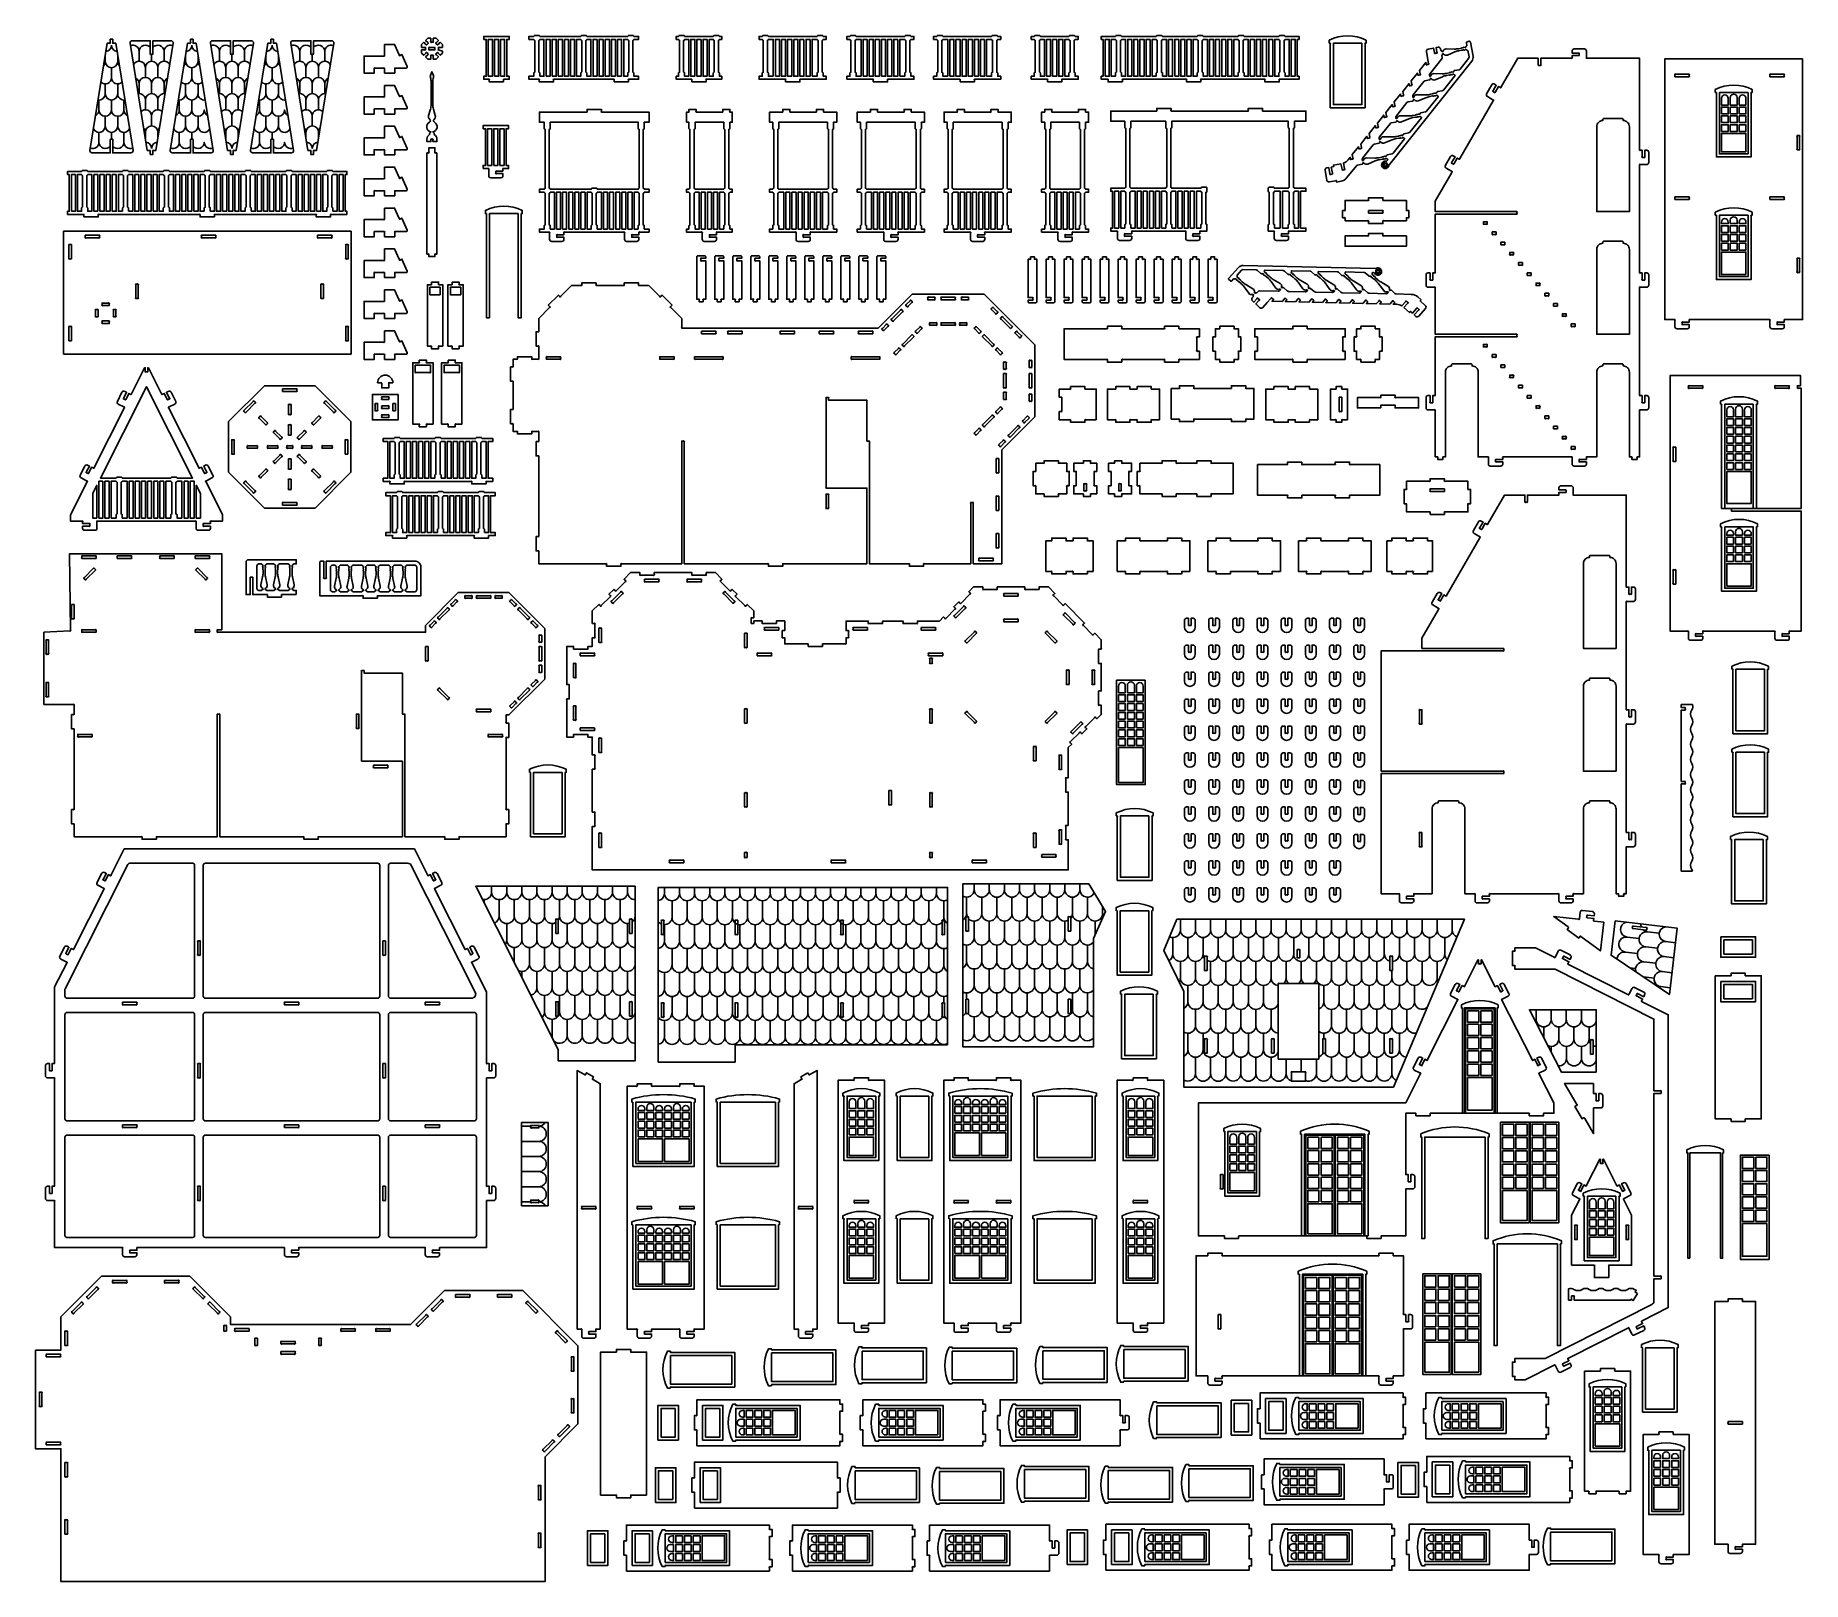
# Model space of a CAD drawing. Extents: x -4074 to 4228, y -3406 to 3854.
import ezdxf

# ---------------------------------------------------------------- set-up
doc = ezdxf.new("R2010")
doc.units = 0
doc.header["$MEASUREMENT"] = 0
doc.layers.get('0').update_dxf_attribs({"linetype": 'CONTINUOUS'})

msp = doc.modelspace()

# ---------------------------------------------------------------- linework, layer by layer
for points in [[(-3736.7, 3817.4), (-3726.6, 3817.4, 1), (-3722.3, 3821.7), (-3722.3, 3836), (-3710.3, 3836), (-3710.3, 3821.7, 1), (-3706.1, 3817.4), (-3696, 3817.4), (-3615.2, 3313.7, -0.464243), (-3624.7, 3302.5), (-3710.3, 3302.5), (-3710.3, 3361.7, 1), (-3714.6, 3366), (-3718.1, 3366, 1), (-3722.3, 3361.7), (-3722.3, 3302.5), (-3807.9, 3302.5, -0.464243), (-3817.4, 3313.7)], [(-3548.2, 3313.7), (-3538.1, 3313.7, -1), (-3533.9, 3309.5), (-3533.9, 3295.2), (-3521.9, 3295.2), (-3521.9, 3309.5, -1), (-3517.6, 3313.7), (-3507.6, 3313.7), (-3426.8, 3817.4, 0.464243), (-3436.3, 3828.6), (-3521.9, 3828.6), (-3521.9, 3769.4, -1), (-3526.1, 3765.2), (-3529.6, 3765.2, -1), (-3533.9, 3769.4), (-3533.9, 3828.6), (-3619.5, 3828.6, 0.464243), (-3629, 3817.4)], [(-3359.3, 3817.4), (-3349.2, 3817.4, 1), (-3345, 3821.7), (-3345, 3836), (-3333, 3836), (-3333, 3821.7, 1), (-3328.7, 3817.4), (-3318.7, 3817.4), (-3237.9, 3313.7, -0.464243), (-3247.4, 3302.5), (-3333, 3302.5), (-3333, 3361.7, 1), (-3337.2, 3366), (-3340.7, 3366, 1), (-3345, 3361.7), (-3345, 3302.5), (-3430.6, 3302.5, -0.464243), (-3440.1, 3313.7)], [(-3170.9, 3313.7), (-3160.8, 3313.7, -1), (-3156.5, 3309.5), (-3156.5, 3295.2), (-3144.5, 3295.2), (-3144.5, 3309.5, -1), (-3140.3, 3313.7), (-3130.2, 3313.7), (-3049.5, 3817.4, 0.464243), (-3058.9, 3828.6), (-3144.5, 3828.6), (-3144.5, 3769.4, -1), (-3148.8, 3765.2), (-3152.3, 3765.2, -1), (-3156.5, 3769.4), (-3156.5, 3828.6), (-3242.2, 3828.6, 0.464243), (-3251.6, 3817.4)], [(-2982, 3817.4), (-2971.9, 3817.4, 1), (-2967.6, 3821.7), (-2967.6, 3836), (-2955.6, 3836), (-2955.6, 3821.7, 1), (-2951.4, 3817.4), (-2941.3, 3817.4), (-2860.6, 3313.7, -0.464243), (-2870, 3302.5), (-2955.6, 3302.5), (-2955.6, 3361.7, 1), (-2959.9, 3366), (-2963.4, 3366, 1), (-2967.6, 3361.7), (-2967.6, 3302.5), (-3053.3, 3302.5, -0.464243), (-3062.7, 3313.7)], [(-2793.5, 3313.7), (-2783.4, 3313.7, -1), (-2779.2, 3309.5), (-2779.2, 3295.2), (-2767.2, 3295.2), (-2767.2, 3309.5, -1), (-2763, 3313.7), (-2752.9, 3313.7), (-2672.1, 3817.4, 0.464243), (-2681.6, 3828.6), (-2767.2, 3828.6), (-2767.2, 3769.4, -1), (-2771.4, 3765.2), (-2775, 3765.2, -1), (-2779.2, 3769.4), (-2779.2, 3828.6), (-2864.8, 3828.6, 0.464243), (-2874.3, 3817.4)], [(-2180.2, 3793.3), (-2180.2, 3788.8, 1), (-2177, 3784.7), (-2161.6, 3780.7), (-2161.6, 3771.3), (-2171.8, 3761.1), (-2181.9, 3771.2, 1), (-2187.9, 3771.2), (-2190.3, 3768.8, 1), (-2190.3, 3762.7), (-2180.2, 3752.6), (-2190.4, 3742.5), (-2204.7, 3742.5), (-2204.7, 3756.8, 1), (-2208.9, 3761), (-2212.4, 3761, 1), (-2216.7, 3756.8), (-2216.7, 3742.5), (-2231, 3742.5), (-2241.1, 3752.6), (-2231, 3762.7, 1), (-2231, 3768.8), (-2233.5, 3771.2, 1), (-2239.5, 3771.2), (-2249.6, 3761.1), (-2259.7, 3771.3), (-2259.7, 3785.6), (-2245.5, 3785.6, 1), (-2241.2, 3789.8), (-2241.2, 3793.3, 1), (-2245.5, 3797.6), (-2259.7, 3797.6), (-2259.7, 3811.9), (-2249.6, 3822), (-2239.5, 3811.9, 1), (-2233.5, 3811.9), (-2231, 3814.4, 1), (-2231, 3820.4), (-2241.1, 3830.5), (-2231, 3840.6), (-2216.7, 3840.6), (-2216.7, 3826.4, 1), (-2212.4, 3822.1), (-2208.9, 3822.1, 1), (-2204.7, 3826.4), (-2204.7, 3840.6), (-2190.4, 3840.6), (-2180.2, 3830.5), (-2190.3, 3820.4, 1), (-2190.3, 3814.4), (-2187.9, 3811.9, 1), (-2181.9, 3811.9), (-2171.8, 3822), (-2161.6, 3811.9), (-2161.6, 3797.6), (-2175.9, 3797.6, 1)], [(-1874.2, 3635.7), (-1874.2, 3643.5, -1), (-1870, 3647.7), (-1847.8, 3647.7), (-1847.8, 3662.1), (-1859.8, 3662.1), (-1859.8, 3834.9), (-1847.8, 3834.9), (-1847.8, 3849.3), (-1967.8, 3849.3), (-1967.8, 3834.9), (-1955.8, 3834.9), (-1955.8, 3662.1), (-1967.8, 3662.1), (-1967.8, 3647.7), (-1945.7, 3647.7, -1), (-1941.4, 3643.5), (-1941.4, 3635.7)], [(-1355.1, 3635.7), (-1355.1, 3643.5, 1), (-1359.4, 3647.7), (-1497.5, 3647.7), (-1635.6, 3647.7, 1), (-1639.9, 3643.5), (-1639.9, 3635.7), (-1707.1, 3635.7), (-1707.1, 3643.5, 1), (-1711.3, 3647.7), (-1755.1, 3647.7), (-1755.1, 3662.1), (-1732.7, 3662.1), (-1732.7, 3676.5, -0.414214), (-1727.9, 3681.3), (-1727.9, 3830.1, -0.414214), (-1732.7, 3834.9), (-1755.1, 3834.9), (-1755.1, 3849.3), (-1732.7, 3849.3, -0.414214), (-1727.9, 3854.1), (-1708.7, 3854.1, -0.414214), (-1703.9, 3849.3), (-1511.9, 3849.3, -0.414214), (-1507.1, 3854.1), (-1487.9, 3854.1, -0.414214), (-1483.1, 3849.3), (-1291.1, 3849.3, -0.414214), (-1286.3, 3854.1), (-1267.1, 3854.1, -0.414214), (-1262.3, 3849.3), (-1239.9, 3849.3), (-1239.9, 3834.9), (-1262.3, 3834.9, -0.414214), (-1267.1, 3830.1), (-1267.1, 3681.3, -0.414214), (-1262.3, 3676.5), (-1262.3, 3662.1), (-1239.9, 3662.1), (-1239.9, 3647.7), (-1283.7, 3647.7, 1), (-1287.9, 3643.5), (-1287.9, 3635.7)], [(-1703.9, 3662.1), (-1703.9, 3676.5, 0.414214), (-1708.7, 3681.3), (-1708.7, 3830.1, 0.414214), (-1703.9, 3834.9), (-1684.7, 3834.9), (-1684.7, 3662.1)], [(-1507.1, 3681.3), (-1507.1, 3830.1, -0.414214), (-1511.9, 3834.9), (-1531.1, 3834.9), (-1531.1, 3662.1), (-1511.9, 3662.1), (-1511.9, 3676.5, -0.414214)], [(-1487.9, 3681.3), (-1487.9, 3830.1, 0.414214), (-1483.1, 3834.9), (-1463.9, 3834.9), (-1463.9, 3662.1), (-1483.1, 3662.1), (-1483.1, 3676.5, 0.414214)], [(-1291.1, 3662.1), (-1291.1, 3676.5, -0.414214), (-1286.3, 3681.3), (-1286.3, 3830.1, -0.414214), (-1291.1, 3834.9), (-1310.3, 3834.9), (-1310.3, 3662.1)], [(-990.2, 3635.7), (-990.2, 3643.5, 1), (-994.4, 3647.7), (-1063.6, 3647.7), (-1063.6, 3662.1), (-1052.6, 3662.1), (-1052.6, 3676.5, -0.414214), (-1047.8, 3681.3), (-1047.8, 3830.1, -0.414214), (-1052.6, 3834.9), (-1063.6, 3834.9), (-1063.6, 3849.3), (-1052.6, 3849.3, -0.414214), (-1047.8, 3854.1), (-1028.6, 3854.1, -0.414214), (-1023.8, 3849.3), (-889.4, 3849.3, -0.414214), (-884.6, 3854.1), (-865.4, 3854.1, -0.414214), (-860.6, 3849.3), (-849.5, 3849.3), (-849.5, 3834.9), (-860.6, 3834.9, -0.414214), (-865.4, 3830.1), (-865.4, 3681.3, -0.414214), (-860.6, 3676.5), (-860.6, 3662.1), (-849.5, 3662.1), (-849.5, 3647.7), (-918.7, 3647.7, 1), (-923, 3643.5), (-923, 3635.7)], [(-1028.6, 3681.3), (-1028.6, 3830.1, 0.414214), (-1023.8, 3834.9), (-1004.6, 3834.9), (-1004.6, 3662.1), (-1023.8, 3662.1), (-1023.8, 3676.5, 0.414214)], [(-884.6, 3681.3), (-884.6, 3830.1, -0.414214), (-889.4, 3834.9), (-908.6, 3834.9), (-908.6, 3662.1), (-889.4, 3662.1), (-889.4, 3676.5, -0.414214)], [(-549.7, 3635.7), (-549.7, 3643.5, 1), (-554, 3647.7), (-673.8, 3647.7), (-673.8, 3662.1), (-659.4, 3662.1), (-659.4, 3676.5, -0.414214), (-654.6, 3681.3), (-654.6, 3830.1, -0.414214), (-659.4, 3834.9), (-673.8, 3834.9), (-673.8, 3849.3), (-659.4, 3849.3, -0.414214), (-654.6, 3854.1), (-635.4, 3854.1, -0.414214), (-630.6, 3849.3), (-401.7, 3849.3, -0.414214), (-396.9, 3854.1), (-377.7, 3854.1, -0.414214), (-372.9, 3849.3), (-358.5, 3849.3), (-358.5, 3834.9), (-372.9, 3834.9, -0.414214), (-377.7, 3830.1), (-377.7, 3681.3, -0.414214), (-372.9, 3676.5), (-372.9, 3662.1), (-358.5, 3662.1), (-358.5, 3647.7), (-478.3, 3647.7, 1), (-482.5, 3643.5), (-482.5, 3635.7)], [(-607.3, 3662.1), (-630.6, 3662.1), (-630.6, 3676.5, 0.414214), (-635.4, 3681.3), (-635.4, 3830.1, 0.414214), (-630.6, 3834.9), (-607.3, 3834.9)], [(-424.9, 3662.1), (-401.7, 3662.1), (-401.7, 3676.5, -0.414214), (-396.9, 3681.3), (-396.9, 3830.1, -0.414214), (-401.7, 3834.9), (-424.9, 3834.9)], [(-137.7, 3635.7), (-137.7, 3643.5, 1), (-142, 3647.7), (-261.8, 3647.7), (-261.8, 3662.1), (-247.3, 3662.1), (-247.3, 3676.5, -0.414214), (-242.5, 3681.3), (-242.5, 3830.1, -0.414214), (-247.3, 3834.9), (-261.8, 3834.9), (-261.8, 3849.3), (-247.3, 3849.3, -0.414214), (-242.5, 3854.1), (-223.3, 3854.1, -0.414214), (-218.5, 3849.3), (10.3, 3849.3, -0.414214), (15.1, 3854.1), (34.3, 3854.1, -0.414214), (39.1, 3849.3), (53.5, 3849.3), (53.5, 3834.9), (39.1, 3834.9, -0.414214), (34.3, 3830.1), (34.3, 3681.3, -0.414214), (39.1, 3676.5), (39.1, 3662.1), (53.5, 3662.1), (53.5, 3647.7), (-66.3, 3647.7, 1), (-70.5, 3643.5), (-70.5, 3635.7)], [(-195.3, 3662.1), (-218.5, 3662.1), (-218.5, 3676.5, 0.414214), (-223.3, 3681.3), (-223.3, 3830.1, 0.414214), (-218.5, 3834.9), (-195.3, 3834.9)], [(-12.9, 3662.1), (10.3, 3662.1), (10.3, 3676.5, -0.414214), (15.1, 3681.3), (15.1, 3830.1, -0.414214), (10.3, 3834.9), (-12.9, 3834.9)], [(270, 3635.7), (270, 3643.5, 1), (265.7, 3647.7), (145.9, 3647.7), (145.9, 3662.1), (160.3, 3662.1), (160.3, 3676.5, -0.414214), (165.1, 3681.3), (165.1, 3830.1, -0.414214), (160.3, 3834.9), (145.9, 3834.9), (145.9, 3849.3), (160.3, 3849.3, -0.414214), (165.1, 3854.1), (184.3, 3854.1, -0.414214), (189.1, 3849.3), (418, 3849.3, -0.414214), (422.8, 3854.1), (442, 3854.1, -0.414214), (446.8, 3849.3), (461.2, 3849.3), (461.2, 3834.9), (446.8, 3834.9, -0.414214), (442, 3830.1), (442, 3681.3, -0.414214), (446.8, 3676.5), (446.8, 3662.1), (461.2, 3662.1), (461.2, 3647.7), (341.4, 3647.7, 1), (337.2, 3643.5), (337.2, 3635.7)], [(212.4, 3662.1), (189.1, 3662.1), (189.1, 3676.5, 0.414214), (184.3, 3681.3), (184.3, 3830.1, 0.414214), (189.1, 3834.9), (212.4, 3834.9)], [(394.8, 3662.1), (418, 3662.1), (418, 3676.5, -0.414214), (422.8, 3681.3), (422.8, 3830.1, -0.414214), (418, 3834.9), (394.8, 3834.9)], [(680.8, 3635.7), (680.8, 3643.5, 1), (676.6, 3647.7), (604, 3647.7), (604, 3662.1), (618.4, 3662.1), (618.4, 3676.5, -0.414214), (623.2, 3681.3), (623.2, 3830.1, -0.414214), (618.4, 3834.9), (604, 3834.9), (604, 3849.3), (618.4, 3849.3, -0.414214), (623.2, 3854.1), (642.4, 3854.1, -0.414214), (647.2, 3849.3), (781.6, 3849.3, -0.414214), (786.4, 3854.1), (805.6, 3854.1, -0.414214), (810.4, 3849.3), (824.9, 3849.3), (824.9, 3834.9), (810.4, 3834.9, -0.414214), (805.6, 3830.1), (805.6, 3681.3, -0.414214), (810.4, 3676.5), (810.4, 3662.1), (824.9, 3662.1), (824.9, 3647.7), (752.3, 3647.7, 1), (748, 3643.5), (748, 3635.7)], [(642.4, 3681.3), (642.4, 3830.1, 0.414214), (647.2, 3834.9), (666.4, 3834.9), (666.4, 3662.1), (647.2, 3662.1), (647.2, 3676.5, 0.414214)], [(786.4, 3681.3), (786.4, 3830.1, -0.414214), (781.6, 3834.9), (762.4, 3834.9), (762.4, 3662.1), (781.6, 3662.1), (781.6, 3676.5, -0.414214)], [(1032.5, 3635.7), (1032.5, 3643.5, -1), (1036.8, 3647.7), (1329.4, 3647.7, -1), (1333.7, 3643.5), (1333.7, 3635.7), (1400.9, 3635.7), (1400.9, 3643.5, -1), (1405.1, 3647.7), (1697.7, 3647.7, -1), (1702, 3643.5), (1702, 3635.7), (1769.2, 3635.7), (1769.2, 3643.5, -1), (1773.4, 3647.7), (1862.8, 3647.7), (1862.8, 3662.1), (1854.1, 3662.1), (1854.1, 3834.9), (1862.8, 3834.9), (1862.8, 3849.3), (1796.5, 3849.3, 0.414214), (1791.7, 3854.1), (1772.5, 3854.1, 0.414214), (1767.7, 3849.3), (1604.5, 3849.3, 0.414214), (1599.7, 3854.1), (1580.5, 3854.1, 0.414214), (1575.7, 3849.3), (1412.5, 3849.3, 0.414214), (1407.7, 3854.1), (1388.5, 3854.1, 0.414214), (1383.7, 3849.3), (1220.5, 3849.3, 0.414214), (1215.7, 3854.1), (1196.5, 3854.1, 0.414214), (1191.7, 3849.3), (1028.5, 3849.3, 0.414214), (1023.7, 3854.1), (1004.5, 3854.1, 0.414214), (999.7, 3849.3), (933.4, 3849.3), (933.4, 3834.9), (942.1, 3834.9), (942.1, 3662.1), (933.4, 3662.1), (933.4, 3647.7), (961.1, 3647.7, -1), (965.3, 3643.5), (965.3, 3635.7)], [(1004.5, 3681.3), (1004.5, 3830.1, -0.414214), (999.7, 3834.9), (980.5, 3834.9), (980.5, 3662.1), (999.7, 3662.1), (999.7, 3676.5, -0.414214)], [(1023.7, 3681.3), (1023.7, 3830.1, 0.414214), (1028.5, 3834.9), (1047.7, 3834.9), (1047.7, 3662.1), (1028.5, 3662.1), (1028.5, 3676.5, 0.414214)], [(1191.7, 3662.1), (1191.7, 3676.5, -0.414214), (1196.5, 3681.3), (1196.5, 3830.1, -0.414214), (1191.7, 3834.9), (1172.5, 3834.9), (1172.5, 3662.1)], [(1220.5, 3662.1), (1220.5, 3676.5, 0.414214), (1215.7, 3681.3), (1215.7, 3830.1, 0.414214), (1220.5, 3834.9), (1239.7, 3834.9), (1239.7, 3662.1)], [(1388.5, 3681.3), (1388.5, 3830.1, -0.414214), (1383.7, 3834.9), (1364.5, 3834.9), (1364.5, 3662.1), (1383.7, 3662.1), (1383.7, 3676.5, -0.414214)], [(1407.7, 3681.3), (1407.7, 3830.1, 0.414214), (1412.5, 3834.9), (1431.7, 3834.9), (1431.7, 3662.1), (1412.5, 3662.1), (1412.5, 3676.5, 0.414214)], [(1575.7, 3662.1), (1575.7, 3676.5, -0.414214), (1580.5, 3681.3), (1580.5, 3830.1, -0.414214), (1575.7, 3834.9), (1556.5, 3834.9), (1556.5, 3662.1)], [(1604.5, 3662.1), (1604.5, 3676.5, 0.414214), (1599.7, 3681.3), (1599.7, 3830.1, 0.414214), (1604.5, 3834.9), (1623.7, 3834.9), (1623.7, 3662.1)], [(1772.5, 3681.3), (1772.5, 3830.1, -0.414214), (1767.7, 3834.9), (1748.5, 3834.9), (1748.5, 3662.1), (1767.7, 3662.1), (1767.7, 3676.5, -0.414214)], [(1791.7, 3681.3), (1791.7, 3830.1, 0.414214), (1796.5, 3834.9), (1815.7, 3834.9), (1815.7, 3662.1), (1796.5, 3662.1), (1796.5, 3676.5, 0.414214)], [(2059.4, 3251.6), (2064.2, 3226.2, 1), (2069.2, 3222.8), (2072.6, 3223.5, 1), (2076, 3228.4), (2071.1, 3254.3, 0.140614), (2092.7, 3269.7), (2102.5, 3282), (2103.7, 3275.6, 1), (2108.7, 3272.3), (2112.1, 3272.9, 1), (2115.5, 3277.9), (2112.4, 3294.3), (2142, 3331.4), (2143.2, 3325.1, 1), (2148.2, 3321.7), (2151.6, 3322.4, 1), (2155, 3327.3), (2151.9, 3343.8), (2181.5, 3380.8), (2182.7, 3374.5, 1), (2187.7, 3371.1), (2191.1, 3371.8, 1), (2194.5, 3376.7), (2191.4, 3393.2), (2221, 3430.3), (2222.2, 3423.9, 1), (2227.2, 3420.6), (2230.6, 3421.2, 1), (2234, 3426.2), (2230.9, 3442.6), (2260.5, 3479.7), (2261.7, 3473.4, 1), (2266.7, 3470), (2270.1, 3470.7, 1), (2273.5, 3475.6), (2270.4, 3492.1), (2300.1, 3529.1), (2301.2, 3522.8, 1), (2306.2, 3519.4), (2309.7, 3520.1, 1), (2313, 3525), (2309.9, 3541.5), (2339.6, 3578.6), (2340.7, 3572.3, 1), (2345.7, 3568.9), (2349.2, 3569.5, 1), (2352.5, 3574.5), (2349.4, 3590.9), (2379.1, 3628), (2380.3, 3621.7, 1), (2385.2, 3618.3), (2388.7, 3619, 1), (2392, 3623.9), (2388.9, 3640.4), (2418.6, 3677.4), (2419.8, 3671.1, 1), (2424.7, 3667.7), (2428.2, 3668.4, 1), (2431.6, 3673.3), (2428.4, 3689.8), (2458.1, 3726.9), (2459.3, 3720.6, 1), (2464.2, 3717.2), (2467.7, 3717.8, 1), (2471.1, 3722.8), (2466.3, 3747.9), (2460.5, 3778.4, -0.414214), (2468.2, 3789.6), (2494.1, 3794.5), (2498.2, 3773.2, 1), (2503.1, 3769.8), (2506.6, 3770.4, 1), (2510, 3775.4), (2505.9, 3796.7), (2515.4, 3798.5, -0.414214), (2526.6, 3790.9), (2528, 3783.6, 0.352171), (2529.8, 3782, -0.352171), (2534.4, 3778.1), (2534.6, 3777), (2535.4, 3777.2, 0.272519), (2539, 3780.4, -0.328849), (2553.5, 3790.7), (2591.7, 3789.9, 0.051698), (2611.4, 3791.6), (2624.9, 3794.1, 0.366837), (2625.3, 3794.6, -0.600564), (2626.9, 3795.5, 0.39765), (2627.6, 3795.6, -0.39765), (2629, 3795.9, 0.39765), (2629.6, 3796, -0.594353), (2631.5, 3795.8, 0.584261), (2632.3, 3795.7, -0.375636), (2642.3, 3797.6, 0.187098), (2643, 3797.5, 0.294683), (2646.6, 3801.2, -0.244569), (2649.4, 3804.7, 0.352171), (2650.6, 3806.8), (2648.3, 3818.8, -0.414214), (2652.1, 3824.4), (2661.6, 3826.2, -0.414214), (2667.2, 3822.3), (2679.7, 3756.3, -0.21865), (2673.9, 3733), (2286.7, 3248.4, 0.134714), (2284.7, 3243.8, -0.655406), (2254.2, 3235.3, -0.655406), (2268.7, 3263.4, 0.245805), (2276.9, 3267), (2278.8, 3269.4, 0.507332), (2278, 3272.4, -0.156752), (2275.7, 3274.2, 0.294683), (2270.9, 3276.3, 0.187098), (2270.3, 3275.9, -0.375636), (2260.3, 3274.1, 0.584261), (2259.6, 3273.7, -0.594353), (2258, 3272.8, 0.39765), (2257.3, 3272.7, -0.39765), (2255.9, 3272.4, 0.39765), (2255.3, 3272.3, -0.600564), (2253.4, 3272.6, 0.366837), (2252.9, 3272.9), (2239.4, 3270.3, 0.051698), (2220.4, 3264.7), (2185.2, 3250, -0.328849), (2167.9, 3254.3, 0.272519), (2163.3, 3256), (2162.5, 3255.8), (2162.7, 3254.7, -0.414214), (2158.9, 3249.1), (2137.4, 3245.1, 0.179323), (2131.7, 3241.6), (2087.3, 3186, -0.179323), (2058.7, 3168.8), (2039.1, 3165.1), (2038.6, 3167.8, 1), (2033.7, 3171.2), (2004.8, 3165.7, -0.414214), (1993.6, 3173.4), (1984.7, 3220.6, -0.414214), (1992.3, 3231.8), (2001.8, 3233.6), (2007.2, 3204.7, 1), (2012.2, 3201.3), (2015.6, 3202, 1), (2019, 3206.9), (2013.6, 3235.8), (2025.3, 3238), (2024, 3244.9)], [(2004.4, 3817), (2004.9, 3817, -1), (2009.2, 3812.8), (2009.2, 3514.6), (2172.4, 3514.6), (2172.4, 3812.8, -1), (2176.6, 3817), (2177.2, 3817), (2177.2, 3831.4, 0.238913), (2004.4, 3831.4)], [(-2433.8, 3811.3), (-2433.8, 3761.1, -1), (-2438.1, 3756.9), (-2529.8, 3756.9), (-2529.8, 3676.8), (-2481.8, 3676.8), (-2481.8, 3696.6, -1), (-2477.6, 3700.8), (-2438.1, 3700.8, -1), (-2433.8, 3696.6), (-2433.8, 3676.8), (-2385.8, 3676.8), (-2385.8, 3696.6, -1), (-2381.6, 3700.8), (-2331.4, 3700.8, 0.543691), (-2327, 3707.6), (-2352.1, 3763.6), (-2359.2, 3760.5, -1), (-2364.8, 3762.6), (-2386.6, 3811.3)], [(-2221, 3797.6), (-2201, 3797.6, -1), (-2196.8, 3793.3), (-2196.8, 3789.8, -1), (-2201, 3785.6), (-2221, 3785.6, -1), (-2225.3, 3789.8), (-2225.3, 3793.3, -1)], [(2990.3, 3713.4), (2993.8, 3713.4, 1), (2998.1, 3717.7), (2998.1, 3747), (3141, 3747, 1), (3145.3, 3751.3), (3145.3, 3759), (3174.6, 3759, 1), (3178.9, 3763.3), (3178.9, 3766.8, 1), (3174.6, 3771), (3145.3, 3771), (3145.3, 3780.6, -0.414214), (3154.9, 3790.2), (3202.9, 3790.2, -0.414214), (3212.5, 3780.6), (3212.5, 3751.3, 1), (3216.7, 3747), (3462.1, 3747), (3462.1, 3319.3, 1), (3466.3, 3315), (3474.1, 3315), (3474.1, 3285.7, 1), (3478.3, 3281.4), (3481.8, 3281.4, 1), (3486.1, 3285.7), (3486.1, 3315), (3495.7, 3315, -0.414214), (3505.3, 3305.4), (3505.3, 3257.4, -0.414214), (3495.7, 3247.8), (3466.3, 3247.8, 1), (3462.1, 3243.6), (3462.1, 2743.3, 1), (3466.3, 2739), (3474.1, 2739), (3474.1, 2709.7, 1), (3478.3, 2705.4), (3481.8, 2705.4, 1), (3486.1, 2709.7), (3486.1, 2739), (3495.7, 2739, -0.414214), (3505.3, 2729.4), (3505.3, 2681.4, -0.414214), (3495.7, 2671.8), (3466.3, 2671.8, 1), (3462.1, 2667.6), (3462.1, 2167.3, 1), (3466.3, 2163), (3474.1, 2163), (3474.1, 2133.7, 1), (3478.3, 2129.4), (3481.8, 2129.4, 1), (3486.1, 2133.7), (3486.1, 2163), (3495.7, 2163, -0.414214), (3505.3, 2153.4), (3505.3, 2105.4, -0.414214), (3495.7, 2095.8), (3466.3, 2095.8, 1), (3462.1, 2091.6), (3462.1, 1875), (3454.3, 1875, 1), (3450.1, 1870.8), (3450.1, 1863), (3426.1, 1863), (3426.1, 1870.8, 1), (3421.8, 1875), (3414.1, 1875), (3414.1, 2273.4, 0.414214), (3385.3, 2302.2), (3385.3, 2307, 0.414214), (3380.5, 2311.8), (3294.1, 2311.8, 0.414214), (3289.3, 2307), (3289.3, 2302.2, 0.414214), (3260.5, 2273.4), (3260.5, 1875), (3216.7, 1875, 1), (3212.5, 1870.8), (3212.5, 1863), (3183.1, 1863, 1), (3178.9, 1858.8), (3178.9, 1855.3, 1), (3183.1, 1851), (3212.5, 1851), (3212.5, 1841.4, -0.414214), (3202.9, 1831.8), (3154.9, 1831.8, -0.414214), (3145.3, 1841.4), (3145.3, 1870.8, 1), (3141, 1875), (2823.1, 1875, 1), (2818.9, 1870.8), (2818.9, 1863), (2789.5, 1863, 1), (2785.3, 1858.8), (2785.3, 1855.3, 1), (2789.5, 1851), (2818.9, 1851), (2818.9, 1841.4, -0.414214), (2809.3, 1831.8), (2761.3, 1831.8, -0.414214), (2751.7, 1841.4), (2751.7, 1870.8, 1), (2747.4, 1875), (2703.7, 1875), (2703.7, 2273.4, 0.414214), (2674.9, 2302.2), (2674.9, 2307, 0.414214), (2670.1, 2311.8), (2583.7, 2311.8, 0.414214), (2578.9, 2307), (2578.9, 2302.2, 0.414214), (2550.1, 2273.4), (2550.1, 1875), (2542.3, 1875, 1), (2538.1, 1870.8), (2538.1, 1863), (2514.1, 1863), (2514.1, 1870.8, 1), (2509.8, 1875), (2502.1, 1875), (2502.1, 2091.6, 1), (2497.8, 2095.8), (2468.5, 2095.8, -0.414214), (2458.9, 2105.4), (2458.9, 2153.4, -0.414214), (2468.5, 2163), (2478.1, 2163), (2478.1, 2133.7, 1), (2482.3, 2129.4), (2485.8, 2129.4, 1), (2490.1, 2133.7), (2490.1, 2163), (2497.8, 2163, 1), (2502.1, 2167.3), (2502.1, 2439), (2881.8, 2439, 1), (2886.1, 2443.3), (2886.1, 2446.8, 1), (2881.8, 2451), (2502.1, 2451), (2502.1, 2667.6, 1), (2497.8, 2671.8), (2468.5, 2671.8, -0.414214), (2458.9, 2681.4), (2458.9, 2729.4, -0.414214), (2468.5, 2739), (2478.1, 2739), (2478.1, 2709.7, 1), (2482.3, 2705.4), (2485.8, 2705.4, 1), (2490.1, 2709.7), (2490.1, 2739), (2497.8, 2739, 1), (2502.1, 2743.3), (2502.1, 3015), (2881.8, 3015, 1), (2886.1, 3019.3), (2886.1, 3022.8, 1), (2881.8, 3027), (2502.1, 3027), (2502.1, 3075), (2580.2, 3210.3, 1), (2578.6, 3216.1), (2553.2, 3230.7, -0.414214), (2549.7, 3243.9), (2573.7, 3285.4, -0.414214), (2586.8, 3288.9), (2595.1, 3284.1), (2580.4, 3258.7, 1), (2582, 3252.9), (2585, 3251.2, 1), (2590.8, 3252.7), (2605.5, 3278.1), (2612.2, 3274.3, 1), (2618, 3275.8), (2774.1, 3546.3, 1), (2772.6, 3552.1), (2747.2, 3566.7, -0.414214), (2743.7, 3579.9), (2767.7, 3621.4, -0.414214), (2780.8, 3624.9), (2789.1, 3620.1), (2774.4, 3594.7, 1), (2776, 3588.9), (2779, 3587.2, 1), (2784.8, 3588.7), (2799.5, 3614.1), (2806.2, 3610.3, 1), (2812, 3611.8), (2890.1, 3747), (2986.1, 3747), (2986.1, 3717.7, 1)], [(2653.4, 3783.8, -0.251154), (2649.5, 3786, 0.294683), (2644.8, 3788.1, 0.187098), (2644.2, 3787.8, -0.375636), (2634.1, 3785.9, 0.584261), (2633.4, 3785.5, -0.594353), (2631.8, 3784.6, 0.39765), (2631.1, 3784.5, -0.39765), (2629.7, 3784.3, 0.39765), (2629.1, 3784.1, -0.600564), (2627.2, 3784.4, 0.366837), (2626.7, 3784.7), (2613.2, 3782.1, 0.051698), (2594.2, 3776.5), (2559, 3761.8, -0.328849), (2541.7, 3766.1, 0.272519), (2537.1, 3767.8), (2536.3, 3767.6), (2536.5, 3766.5, -0.352171), (2533.7, 3761.2, 0.352171), (2532.6, 3759.1), (2534.2, 3750.6, -0.21865), (2532.3, 3742.8), (2477.6, 3674.4, 0.21865), (2475.7, 3666.6), (2476.8, 3660.7), (2477.6, 3660.9, 0.272519), (2481.2, 3664.1, -0.328849), (2495.8, 3674.3), (2533.9, 3673.6, 0.051698), (2553.6, 3675.2), (2567.1, 3677.8, 0.366837), (2567.5, 3678.3, -0.600564), (2569.1, 3679.2, 0.39765), (2569.8, 3679.3, -0.39765), (2571.2, 3679.6, 0.39765), (2571.9, 3679.7, -0.594353), (2573.7, 3679.5, 0.584261), (2574.5, 3679.3, -0.375636), (2584.5, 3681.3, 0.187098), (2585.2, 3681.2, 0.294683), (2588.9, 3684.9, -0.302722), (2592.7, 3688.6), (2593.1, 3688.7), (2614.1, 3692.7, 0.179323), (2619.8, 3696.1), (2658.9, 3745, 0.21865), (2660.8, 3752.7), (2655.2, 3782.3, 0.352171)], [(4228.1, 3743.7), (4228.1, 2519.9), (4145.9, 2519.9, 1), (4141.7, 2515.7), (4141.7, 2507.9), (4112.3, 2507.9, 1), (4108.1, 2503.7), (4108.1, 2500.1, 1), (4112.3, 2495.9), (4141.7, 2495.9), (4141.7, 2486.3, -0.414214), (4132.1, 2476.7), (4084.1, 2476.7, -0.414214), (4074.5, 2486.3), (4074.5, 2515.7, 1), (4070.2, 2519.9), (3699.8, 2519.9, 1), (3695.6, 2515.7), (3695.6, 2507.9), (3666.2, 2507.9, 1), (3662, 2503.7), (3662, 2500.1, 1), (3666.2, 2495.9), (3695.6, 2495.9), (3695.6, 2486.3, -0.414214), (3686, 2476.7), (3638, 2476.7, -0.414214), (3628.4, 2486.3), (3628.4, 2515.7, 1), (3624.1, 2519.9), (3580.4, 2519.9), (3580.4, 3743.7)], [(-2199.6, 3446.4, -0.718799), (-2207, 3400.7, -0.374013), (-2200.3, 3388, -0.284044), (-2187.2, 3366.6), (-2187.2, 3355.5), (-2206, 3355.5), (-2206, 3363.2, 1), (-2210.3, 3367.5), (-2211.7, 3367.5, 1), (-2216, 3363.2), (-2216, 3355.5), (-2234.9, 3355.5), (-2234.9, 3366.6, -0.284044), (-2221.7, 3388, -0.374013), (-2215, 3400.7, -0.718799), (-2222.4, 3446.4, 0.544401), (-2221.2, 3459.7, -0.306065), (-2226.9, 3477.3), (-2218.1, 3508.2, 0.070039), (-2215, 3530.1), (-2215, 3634.3, 0.071071), (-2218.2, 3656.5, -0.166187), (-2217.7, 3666), (-2211, 3683.1), (-2204.3, 3666, -0.166187), (-2203.8, 3656.5, 0.071071), (-2207, 3634.3), (-2207, 3530.1, 0.070039), (-2203.9, 3508.2), (-2195.1, 3477.3, -0.306065), (-2200.8, 3459.7, 0.544401)], [(2488.5, 3579.4, -0.600564), (2490.1, 3580.3, 0.39765), (2490.8, 3580.4, -0.39765), (2492.2, 3580.7, 0.39765), (2492.9, 3580.8, -0.594353), (2494.7, 3580.6, 0.584261), (2495.5, 3580.5, -0.375636), (2505.5, 3582.4, 0.187098), (2506.2, 3582.3, 0.294683), (2509.8, 3586, -0.302722), (2513.7, 3589.8), (2514.1, 3589.8), (2535.1, 3593.8, 0.179323), (2540.8, 3597.3), (2594.8, 3664.8, 0.507332), (2594, 3667.8, -0.156752), (2591.7, 3669.7, 0.294683), (2587, 3671.8, 0.187098), (2586.4, 3671.4, -0.375636), (2576.4, 3669.6, 0.584261), (2575.6, 3669.2, -0.594353), (2574, 3668.3, 0.39765), (2573.4, 3668.2, -0.39765), (2571.9, 3667.9, 0.39765), (2571.3, 3667.8, -0.600564), (2569.5, 3668.1, 0.366837), (2568.9, 3668.4), (2555.4, 3665.8, 0.051698), (2536.5, 3660.1), (2501.2, 3645.5, -0.328849), (2483.9, 3649.8, 0.272519), (2479.4, 3651.4), (2478.6, 3651.3), (2478.8, 3650.2, -0.414214), (2475, 3644.6), (2453.5, 3640.5, 0.179323), (2447.8, 3637.1), (2398.6, 3575.5, 0.21865), (2396.7, 3567.8), (2397.8, 3561.8), (2398.6, 3562, 0.272519), (2402.2, 3565.2, -0.328849), (2416.8, 3575.5), (2454.9, 3574.7, 0.051698), (2474.6, 3576.4), (2488.1, 3578.9, 0.366837)], [(3632.6, 3671.9), (3691.3, 3671.9, -1), (3695.6, 3667.7), (3695.6, 3664.1, -1), (3691.3, 3659.9), (3632.6, 3659.9, -1), (3628.4, 3664.1), (3628.4, 3667.7, -1)], [(4137.4, 3659.9), (4078.7, 3659.9, -1), (4074.5, 3664.1), (4074.5, 3667.7, -1), (4078.7, 3671.9), (4137.4, 3671.9, -1), (4141.7, 3667.7), (4141.7, 3664.1, -1)], [(-2433.8, 3619.3), (-2433.8, 3569.1, -1), (-2438.1, 3564.9), (-2529.8, 3564.9), (-2529.8, 3484.8), (-2481.8, 3484.8), (-2481.8, 3504.6, -1), (-2477.6, 3508.8), (-2438.1, 3508.8, -1), (-2433.8, 3504.6), (-2433.8, 3484.8), (-2385.8, 3484.8), (-2385.8, 3504.6, -1), (-2381.6, 3508.8), (-2331.4, 3508.8, 0.543691), (-2327, 3515.6), (-2352.1, 3571.6), (-2359.2, 3568.5, -1), (-2364.8, 3570.6), (-2386.6, 3619.3)], [(2375.9, 3475.9, 0.051698), (2395.6, 3477.5), (2409.1, 3480.1, 0.366837), (2409.5, 3480.5, -0.600564), (2411.1, 3481.4, 0.39765), (2411.8, 3481.6, -0.39765), (2413.2, 3481.8, 0.39765), (2413.8, 3482, -0.594353), (2415.7, 3481.7, 0.584261), (2416.5, 3481.6, -0.375636), (2426.5, 3483.6, 0.187098), (2427.2, 3483.5, 0.294683), (2430.8, 3487.2, -0.302722), (2434.6, 3490.9), (2435.1, 3491), (2456.1, 3494.9, 0.179323), (2461.8, 3498.4), (2515.8, 3566, 0.507332), (2515, 3569, -0.156752), (2512.7, 3570.8, 0.294683), (2508, 3572.9, 0.187098), (2507.4, 3572.6, -0.375636), (2497.4, 3570.7, 0.584261), (2496.6, 3570.3, -0.594353), (2495, 3569.4, 0.39765), (2494.4, 3569.3, -0.39765), (2492.9, 3569.1, 0.39765), (2492.3, 3568.9, -0.600564), (2490.4, 3569.2, 0.366837), (2489.9, 3569.5), (2476.4, 3566.9, 0.051698), (2457.4, 3561.3), (2422.2, 3546.7, -0.328849), (2404.9, 3550.9, 0.272519), (2400.3, 3552.6), (2399.6, 3552.4), (2399.8, 3551.3, -0.414214), (2395.9, 3545.7), (2374.5, 3541.7, 0.179323), (2368.8, 3538.2), (2319.6, 3476.7, 0.21865), (2317.6, 3468.9), (2318.8, 3463), (2319.6, 3463.1, 0.272519), (2323.2, 3466.3, -0.328849), (2337.7, 3476.6)], [(3817.8, 3585.5), (3818.4, 3585.5, -1), (3822.6, 3581.3), (3822.6, 3283.1), (3985.8, 3283.1), (3985.8, 3581.3, -1), (3990.1, 3585.5), (3990.6, 3585.5), (3990.6, 3599.9, 0.238913), (3817.8, 3599.9)], [(3878.3, 3558.5), (3878.3, 3526.9), (3846.6, 3526.9), (3846.6, 3558.5, -1)], [(3887.9, 3526.9), (3887.9, 3562, -1), (3920.6, 3562), (3920.6, 3526.9)], [(3930.2, 3558.5), (3930.2, 3526.9), (3961.8, 3526.9), (3961.8, 3558.5, 1)], [(-1658, 2896.6), (-1658, 2925.9, 1), (-1662.3, 2930.2), (-1706, 2930.2), (-1706, 2944.6), (-1683.7, 2944.6), (-1683.7, 2959, -0.414214), (-1678.9, 2963.8), (-1678.9, 3112.6, -0.414214), (-1683.7, 3117.4), (-1706, 3117.4), (-1706, 3131.8), (-1683.7, 3131.8, -0.414214), (-1678.9, 3136.6), (-1678.9, 3412.6, -0.414214), (-1683.7, 3417.4), (-1683.7, 3446.2), (-1706, 3446.2), (-1706, 3494.2), (-1486.3, 3494.2, 1), (-1482.1, 3498.4), (-1482.1, 3506.2), (-1414.9, 3506.2), (-1414.9, 3498.4, 1), (-1410.6, 3494.2), (-1190.9, 3494.2), (-1190.9, 3446.2), (-1213.3, 3446.2), (-1213.3, 3417.4, -0.414214), (-1218.1, 3412.6), (-1218.1, 3136.6, -0.414214), (-1213.3, 3131.8), (-1190.9, 3131.8), (-1190.9, 3117.4), (-1213.3, 3117.4, -0.414214), (-1218.1, 3112.6), (-1218.1, 2963.8, -0.414214), (-1213.3, 2959), (-1213.3, 2944.6), (-1190.9, 2944.6), (-1190.9, 2930.2), (-1234.7, 2930.2, 1), (-1238.9, 2925.9), (-1238.9, 2918.2), (-1268.3, 2918.2, 1), (-1272.5, 2913.9), (-1272.5, 2910.4, 1), (-1268.3, 2906.2), (-1238.9, 2906.2), (-1238.9, 2896.6, -0.414214), (-1248.5, 2887), (-1296.5, 2887, -0.414214), (-1306.1, 2896.6), (-1306.1, 2925.9, 1), (-1310.3, 2930.2), (-1448.5, 2930.2), (-1586.6, 2930.2, 1), (-1590.8, 2925.9), (-1590.8, 2918.2), (-1620.2, 2918.2, 1), (-1624.4, 2913.9), (-1624.4, 2910.4, 1), (-1620.2, 2906.2), (-1590.8, 2906.2), (-1590.8, 2896.6, -0.414214), (-1600.4, 2887), (-1648.4, 2887, -0.414214)], [(-1014.6, 2930.2), (-945.4, 2930.2, -1), (-941.1, 2925.9), (-941.1, 2924.2), (-941.1, 2896.6, 0.414214), (-931.5, 2887), (-883.5, 2887, 0.414214), (-873.9, 2896.6), (-873.9, 2906.2), (-903.3, 2906.2, -1), (-907.5, 2910.4), (-907.5, 2913.9, -1), (-903.3, 2918.2), (-873.9, 2918.2), (-873.9, 2925.9, -1), (-869.7, 2930.2), (-800.5, 2930.2), (-800.5, 2944.6), (-811.5, 2944.6), (-811.5, 2959, 0.414214), (-816.3, 2963.8), (-816.3, 3112.6, 0.414214), (-811.5, 3117.4), (-800.5, 3117.4), (-800.5, 3131.8), (-811.5, 3131.8, 0.414214), (-816.3, 3136.6), (-816.3, 3412.6, 0.414214), (-811.5, 3417.4), (-811.5, 3446.2), (-800.5, 3446.2), (-800.5, 3494.2), (-807.3, 3494.2, -1), (-811.5, 3498.4), (-811.5, 3506.2), (-845.1, 3506.2), (-845.1, 3498.4, -1), (-849.4, 3494.2), (-965.7, 3494.2, -1), (-969.9, 3498.4), (-969.9, 3506.2), (-1003.5, 3506.2), (-1003.5, 3498.4, -1), (-1007.8, 3494.2), (-1014.6, 3494.2), (-1014.6, 3446.2), (-1003.5, 3446.2), (-1003.5, 3417.4, 0.414214), (-998.7, 3412.6), (-998.7, 3136.6, 0.414214), (-1003.5, 3131.8), (-1014.6, 3131.8), (-1014.6, 3117.4), (-1003.5, 3117.4, 0.414214), (-998.7, 3112.6), (-998.7, 2963.8, 0.414214), (-1003.5, 2959), (-1003.5, 2944.6), (-1014.6, 2944.6)], [(-610.3, 3131.8, -0.414214), (-605.5, 3136.6), (-605.5, 3412.6, -0.414214), (-610.3, 3417.4), (-610.3, 3446.2), (-624.7, 3446.2), (-624.7, 3494.2), (-567.3, 3494.2, 1), (-563.1, 3498.4), (-563.1, 3506.2), (-529.5, 3506.2), (-529.5, 3498.4, 1), (-525.2, 3494.2), (-408.9, 3494.2, 1), (-404.7, 3498.4), (-404.7, 3506.2), (-371.1, 3506.2), (-371.1, 3498.4, 1), (-366.8, 3494.2), (-309.4, 3494.2), (-309.4, 3446.2), (-319.6, 3446.2, 1), (-323.9, 3441.9), (-323.9, 3417.4, -0.414214), (-328.7, 3412.6), (-328.7, 3136.6, -0.414214), (-323.9, 3131.8), (-309.4, 3131.8), (-309.4, 3117.4), (-323.9, 3117.4, -0.414214), (-328.7, 3112.6), (-328.7, 2963.8, -0.414214), (-323.9, 2959), (-323.9, 2944.6), (-309.4, 2944.6), (-309.4, 2930.2), (-429.2, 2930.2, 1), (-433.5, 2925.9), (-433.5, 2918.2), (-462.8, 2918.2, 1), (-467.1, 2913.9), (-467.1, 2910.4, 1), (-462.8, 2906.2), (-433.5, 2906.2), (-433.5, 2896.6, -0.414214), (-443.1, 2887), (-491.1, 2887, -0.414214), (-500.7, 2896.6), (-500.7, 2925.9, 1), (-504.9, 2930.2), (-624.7, 2930.2), (-624.7, 2944.6), (-610.3, 2944.6), (-610.3, 2959, -0.414214), (-605.5, 2963.8), (-605.5, 3112.6, -0.414214), (-610.3, 3117.4), (-624.7, 3117.4), (-624.7, 3131.8)], [(-198.3, 3131.8, -0.414214), (-193.5, 3136.6), (-193.5, 3412.6, -0.414214), (-198.3, 3417.4), (-198.3, 3441.9, 1), (-202.5, 3446.2), (-212.7, 3446.2), (-212.7, 3494.2), (-155.3, 3494.2, 1), (-151.1, 3498.4), (-151.1, 3506.2), (-117.5, 3506.2), (-117.5, 3498.4, 1), (-113.2, 3494.2), (3.1, 3494.2, 1), (7.3, 3498.4), (7.3, 3506.2), (40.9, 3506.2), (40.9, 3498.4, 1), (45.2, 3494.2), (102.6, 3494.2), (102.6, 3446.2), (92.4, 3446.2, 1), (88.2, 3441.9), (88.2, 3417.4, -0.414214), (83.4, 3412.6), (83.4, 3136.6, -0.414214), (88.2, 3131.8), (102.6, 3131.8), (102.6, 3117.4), (88.2, 3117.4, -0.414214), (83.4, 3112.6), (83.4, 2963.8, -0.414214), (88.2, 2959), (88.2, 2944.6), (102.6, 2944.6), (102.6, 2930.2), (-17.2, 2930.2, 1), (-21.5, 2925.9), (-21.5, 2918.2), (-50.8, 2918.2, 1), (-55.1, 2913.9), (-55.1, 2910.4, 1), (-50.8, 2906.2), (-21.5, 2906.2), (-21.5, 2896.6, -0.414214), (-31.1, 2887), (-79.1, 2887, -0.414214), (-88.7, 2896.6), (-88.7, 2925.9, 1), (-92.9, 2930.2), (-212.7, 2930.2), (-212.7, 2944.6), (-198.3, 2944.6), (-198.3, 2959, -0.414214), (-193.5, 2963.8), (-193.5, 3112.6, -0.414214), (-198.3, 3117.4), (-212.7, 3117.4), (-212.7, 3131.8)], [(209.4, 3131.8, -0.414214), (214.2, 3136.6), (214.2, 3412.6, -0.414214), (209.4, 3417.4), (209.4, 3446.2), (195, 3446.2), (195, 3494.2), (252.4, 3494.2, 1), (256.6, 3498.4), (256.6, 3506.2), (290.2, 3506.2), (290.2, 3498.4, 1), (294.5, 3494.2), (410.8, 3494.2, 1), (415, 3498.4), (415, 3506.2), (448.6, 3506.2), (448.6, 3498.4, 1), (452.9, 3494.2), (510.3, 3494.2), (510.3, 3446.2), (495.8, 3446.2), (495.8, 3417.4, -0.414214), (491, 3412.6), (491, 3136.6, -0.414214), (495.8, 3131.8), (510.3, 3131.8), (510.3, 3117.4), (495.8, 3117.4, -0.414214), (491, 3112.6), (491, 2963.8, -0.414214), (495.8, 2959), (495.8, 2944.6), (510.3, 2944.6), (510.3, 2930.2), (390.5, 2930.2, 1), (386.2, 2925.9), (386.2, 2918.2), (356.9, 2918.2, 1), (352.6, 2913.9), (352.6, 2910.4, 1), (356.9, 2906.2), (386.2, 2906.2), (386.2, 2896.6, -0.414214), (376.6, 2887), (328.6, 2887, -0.414214), (319, 2896.6), (319, 2925.9, 1), (314.8, 2930.2), (195, 2930.2), (195, 2944.6), (209.4, 2944.6), (209.4, 2959, -0.414214), (214.2, 2963.8), (214.2, 3112.6, -0.414214), (209.4, 3117.4), (195, 3117.4), (195, 3131.8)], [(653, 2944.6), (667.5, 2944.6), (667.5, 2959, -0.414214), (672.3, 2963.8), (672.3, 3112.6, -0.414214), (667.5, 3117.4), (653, 3117.4), (653, 3131.8), (667.5, 3131.8, -0.414214), (672.3, 3136.6), (672.3, 3412.6, -0.414214), (667.5, 3417.4), (667.5, 3446.2), (653, 3446.2), (653, 3494.2), (663.2, 3494.2, 1), (667.5, 3498.4), (667.5, 3506.2), (701.1, 3506.2), (701.1, 3498.4, 1), (705.3, 3494.2), (821.6, 3494.2, 1), (825.9, 3498.4), (825.9, 3506.2), (859.5, 3506.2), (859.5, 3498.4, 1), (863.7, 3494.2), (873.9, 3494.2), (873.9, 3446.2), (859.5, 3446.2), (859.5, 3417.4, -0.414214), (854.7, 3412.6), (854.7, 3136.6, -0.414214), (859.5, 3131.8), (873.9, 3131.8), (873.9, 3117.4), (859.5, 3117.4, -0.414214), (854.7, 3112.6), (854.7, 2963.8, -0.414214), (859.5, 2959), (859.5, 2944.6), (873.9, 2944.6), (873.9, 2930.2), (801.3, 2930.2, 1), (797.1, 2925.9), (797.1, 2918.2), (767.7, 2918.2, 1), (763.5, 2913.9), (763.5, 2910.4, 1), (767.7, 2906.2), (797.1, 2906.2), (797.1, 2896.6, -0.414214), (787.5, 2887), (739.5, 2887, -0.414214), (729.9, 2896.6), (729.9, 2925.9, 1), (725.6, 2930.2), (653, 2930.2)], [(1813.3, 2910.8), (1784, 2910.8, -1), (1779.7, 2915.1), (1779.7, 2918.6, -1), (1784, 2922.8), (1813.3, 2922.8), (1813.3, 2930.6, -1), (1817.6, 2934.8), (1894.9, 2934.8), (1894.9, 2949.2), (1869.5, 2949.2), (1869.5, 3122), (1894.9, 3122), (1894.9, 3136.4), (1840.7, 3136.4, 0.414214), (1835.9, 3141.2), (1835.9, 3417.2, 0.414214), (1840.7, 3422), (1840.7, 3450.8), (1894.9, 3450.8), (1894.9, 3498.8), (1695.1, 3498.8, -1), (1690.9, 3503.1), (1690.9, 3510.8), (1623.7, 3510.8), (1623.7, 3503.1, -1), (1619.4, 3498.8), (1265.1, 3498.8, -1), (1260.9, 3503.1), (1260.9, 3510.8), (1193.7, 3510.8), (1193.7, 3503.1, -1), (1189.4, 3498.8), (977.6, 3498.8), (977.6, 3450.8), (1043.9, 3450.8), (1043.9, 3422, 0.414214), (1048.7, 3417.2), (1048.7, 3141.2, 0.414214), (1043.9, 3136.4), (977.6, 3136.4), (977.6, 3122), (986.3, 3122), (986.3, 2949.2), (977.6, 2949.2), (977.6, 2934.8), (1005.3, 2934.8, -1), (1009.5, 2930.6), (1009.5, 2901.2, 0.414214), (1019.1, 2891.6), (1067.1, 2891.6, 0.414214), (1076.7, 2901.2), (1076.7, 2910.8), (1047.4, 2910.8, -1), (1043.1, 2915.1), (1043.1, 2918.6, -1), (1047.4, 2922.8), (1076.7, 2922.8), (1076.7, 2930.6, -1), (1081, 2934.8), (1325.6, 2934.8, -1), (1329.8, 2930.6), (1329.8, 2901.2, 0.414214), (1339.4, 2891.6), (1387.4, 2891.6, 0.414214), (1397, 2901.2), (1397, 2910.8), (1367.7, 2910.8, -1), (1363.4, 2915.1), (1363.4, 2918.6, -1), (1367.7, 2922.8), (1397, 2922.8), (1397, 2930.6, -1), (1401.3, 2934.8), (1429.9, 2934.8), (1429.9, 2963.6, 0.414214), (1425.1, 2968.4), (1425.1, 3117.2, 0.414214), (1429.9, 3122), (1429.9, 3136.4, 0.414214), (1425.1, 3141.2), (1405.9, 3141.2, 0.414214), (1401.1, 3136.4), (1264.7, 3136.4, 0.414214), (1259.9, 3141.2), (1259.9, 3417.2, 0.414214), (1264.7, 3422), (1264.7, 3450.8), (1811.9, 3450.8), (1811.9, 3422, 0.414214), (1816.7, 3417.2), (1816.7, 3141.2, 0.414214), (1811.9, 3136.4), (1746.7, 3136.4, 0.414214), (1741.9, 3141.2), (1722.7, 3141.2, 0.414214), (1717.9, 3136.4), (1717.9, 3122, 0.414214), (1722.7, 3117.2), (1722.7, 2968.4, 0.414214), (1717.9, 2963.6), (1717.9, 2934.8), (1741.9, 2934.8, -1), (1746.1, 2930.6), (1746.1, 2901.2, 0.414214), (1755.7, 2891.6), (1803.7, 2891.6, 0.414214), (1813.3, 2901.2)], [(-2433.8, 3427.3), (-2433.8, 3377.1, -1), (-2438.1, 3372.9), (-2529.8, 3372.9), (-2529.8, 3292.8), (-2481.8, 3292.8), (-2481.8, 3312.6, -1), (-2477.6, 3316.8), (-2438.1, 3316.8, -1), (-2433.8, 3312.6), (-2433.8, 3292.8), (-2385.8, 3292.8), (-2385.8, 3312.6, -1), (-2381.6, 3316.8), (-2331.4, 3316.8, 0.543691), (-2327, 3323.6), (-2352.1, 3379.6), (-2359.2, 3376.5, -1), (-2364.8, 3378.6), (-2386.6, 3427.3)], [(-1970.8, 3228.8), (-1948.6, 3228.8, -1), (-1944.4, 3224.6), (-1944.4, 3195.2, 0.414214), (-1934.8, 3185.6), (-1886.8, 3185.6, 0.414214), (-1877.2, 3195.2), (-1877.2, 3204.8), (-1906.5, 3204.8, -1), (-1910.8, 3209), (-1910.8, 3212.6, -1), (-1906.5, 3216.8), (-1877.2, 3216.8), (-1877.2, 3224.6, -1), (-1872.9, 3228.8), (-1850.8, 3228.8), (-1850.8, 3243.2), (-1862.8, 3243.2), (-1862.8, 3416), (-1850.8, 3416), (-1850.8, 3430.4), (-1970.8, 3430.4), (-1970.8, 3416), (-1958.8, 3416), (-1958.8, 3243.2), (-1970.8, 3243.2)], [(-1237.3, 3136.6), (-1237.3, 3412.6, -0.414214), (-1242.1, 3417.4), (-1242.1, 3446.2), (-1654.9, 3446.2), (-1654.9, 3417.4, -0.414214), (-1659.7, 3412.6), (-1659.7, 3136.6, -0.414214), (-1654.9, 3131.8), (-1462.9, 3131.8, -0.414214), (-1458.1, 3136.6), (-1438.9, 3136.6, -0.414214), (-1434.1, 3131.8), (-1242.1, 3131.8, -0.414214)], [(-840.3, 3131.8), (-974.7, 3131.8, 0.414214), (-979.5, 3136.6), (-979.5, 3412.6, 0.414214), (-974.7, 3417.4), (-974.7, 3446.2), (-840.3, 3446.2), (-840.3, 3417.4, 0.414214), (-835.5, 3412.6), (-835.5, 3136.6, 0.414214)], [(-352.7, 3131.8), (-581.5, 3131.8, 0.414214), (-586.3, 3136.6), (-586.3, 3412.6, 0.414214), (-581.5, 3417.4), (-581.5, 3446.2), (-352.7, 3446.2), (-352.7, 3417.4, 0.414214), (-347.9, 3412.6), (-347.9, 3136.6, 0.414214)], [(59.4, 3131.8), (-169.5, 3131.8, 0.414214), (-174.3, 3136.6), (-174.3, 3412.6, 0.414214), (-169.5, 3417.4), (-169.5, 3446.2), (59.4, 3446.2), (59.4, 3417.4, 0.414214), (64.2, 3412.6), (64.2, 3136.6, 0.414214)], [(467, 3131.8), (238.2, 3131.8, 0.414214), (233.4, 3136.6), (233.4, 3412.6, 0.414214), (238.2, 3417.4), (238.2, 3446.2), (467, 3446.2), (467, 3417.4, 0.414214), (471.8, 3412.6), (471.8, 3136.6, 0.414214)], [(830.7, 3131.8, -0.414214), (835.5, 3136.6), (835.5, 3412.6, -0.414214), (830.7, 3417.4), (830.7, 3446.2), (696.3, 3446.2), (696.3, 3417.4, -0.414214), (691.5, 3412.6), (691.5, 3136.6, -0.414214), (696.3, 3131.8)], [(1067.9, 3141.2, -0.414214), (1072.7, 3136.4), (1235.9, 3136.4, -0.414214), (1240.7, 3141.2), (1240.7, 3417.2, -0.414214), (1235.9, 3422), (1235.9, 3450.8), (1072.7, 3450.8), (1072.7, 3422, -0.414214), (1067.9, 3417.2)], [(2316.6, 3378.6), (2330.1, 3381.2, 0.366837), (2330.5, 3381.7, -0.600564), (2332.1, 3382.6, 0.39765), (2332.8, 3382.7, -0.39765), (2334.2, 3383, 0.39765), (2334.8, 3383.1, -0.594353), (2336.7, 3382.9, 0.584261), (2337.5, 3382.7, -0.375636), (2347.5, 3384.7, 0.187098), (2348.2, 3384.6, 0.294683), (2351.8, 3388.3, -0.302722), (2355.6, 3392), (2356.1, 3392.1), (2377.1, 3396.1, 0.179323), (2382.8, 3399.5), (2436.8, 3467.1, 0.507332), (2436, 3470.1, -0.156752), (2433.7, 3471.9, 0.294683), (2429, 3474, 0.187098), (2428.4, 3473.7, -0.375636), (2418.3, 3471.9, 0.584261), (2417.6, 3471.5, -0.594353), (2416, 3470.6, 0.39765), (2415.3, 3470.5, -0.39765), (2413.9, 3470.2, 0.39765), (2413.3, 3470.1, -0.600564), (2411.4, 3470.3, 0.366837), (2410.9, 3470.6), (2397.4, 3468.1, 0.051698), (2378.4, 3462.4), (2343.2, 3447.8, -0.328849), (2325.9, 3452, 0.272519), (2321.3, 3453.7), (2320.5, 3453.5), (2320.8, 3452.5, -0.414214), (2316.9, 3446.8), (2295.5, 3442.8, 0.179323), (2289.7, 3439.4), (2240.6, 3377.8, 0.21865), (2238.6, 3370), (2239.8, 3364.1), (2240.5, 3364.3, 0.272519), (2244.2, 3367.5, -0.328849), (2258.7, 3377.7), (2296.9, 3377, 0.051698)], [(3414.1, 3425.4), (3414.1, 3027), (3260.5, 3027), (3260.5, 3425.4, -0.414214), (3289.3, 3454.2), (3289.3, 3459, -0.414214), (3294.1, 3463.8), (3380.5, 3463.8, -0.414214), (3385.3, 3459), (3385.3, 3454.2, -0.414214)], [(-2187.2, 3302.3), (-2192.5, 3302.3, -1), (-2196.8, 3306.6), (-2196.8, 3326.3), (-2225.3, 3326.3), (-2225.3, 3306.6, -1), (-2229.5, 3302.3), (-2234.9, 3302.3), (-2234.9, 2827.5), (-2229.5, 2827.5, -1), (-2225.3, 2823.2), (-2225.3, 2815.5), (-2196.8, 2815.5), (-2196.8, 2823.2, -1), (-2192.5, 2827.5), (-2187.2, 2827.5)], [(2251.1, 3282.3, 0.366837), (2251.5, 3282.8, -0.600564), (2253.1, 3283.7, 0.39765), (2253.8, 3283.8, -0.39765), (2255.2, 3284.1, 0.39765), (2255.8, 3284.2, -0.594353), (2257.7, 3284, 0.584261), (2258.5, 3283.9, -0.375636), (2268.5, 3285.8, 0.187098), (2269.1, 3285.7, 0.294683), (2272.8, 3289.4, -0.302722), (2276.6, 3293.2), (2277.1, 3293.2), (2298.1, 3297.2, 0.179323), (2303.8, 3300.7), (2357.8, 3368.2, 0.507332), (2357, 3371.2, -0.156752), (2354.7, 3373.1, 0.294683), (2349.9, 3375.2, 0.187098), (2349.3, 3374.8, -0.375636), (2339.3, 3373, 0.584261), (2338.6, 3372.6, -0.594353), (2337, 3371.7, 0.39765), (2336.3, 3371.6, -0.39765), (2334.9, 3371.3, 0.39765), (2334.3, 3371.2, -0.600564), (2332.4, 3371.4, 0.366837), (2331.9, 3371.8), (2318.4, 3369.2, 0.051698), (2299.4, 3363.5), (2264.2, 3348.9, -0.328849), (2246.9, 3353.2, 0.272519), (2242.3, 3354.8), (2241.5, 3354.7), (2241.7, 3353.6, -0.414214), (2237.9, 3348), (2216.5, 3343.9, 0.179323), (2210.7, 3340.5), (2161.6, 3278.9, 0.21865), (2159.6, 3271.2), (2160.7, 3265.2), (2161.5, 3265.4, 0.272519), (2165.2, 3268.6, -0.328849), (2179.7, 3278.9), (2217.9, 3278.1, 0.051698), (2237.6, 3279.8)], [(4201.7, 3379.7), (4201.7, 3320.9, 1), (4205.9, 3316.7), (4207.7, 3316.7), (4209.4, 3316.7, 1), (4213.7, 3320.9), (4213.7, 3379.7, 1), (4209.4, 3383.9), (4205.9, 3383.9, 1)], [(2267.6, 3256.6, 0.414214), (2257.2, 3246.2, 0.414214), (2267.6, 3235.8, 0.414214), (2278, 3246.2, 0.414214)], [(2267.6, 3252.4, 0.414214), (2261.4, 3246.2, 0.414214), (2267.6, 3240, 0.414214), (2273.8, 3246.2, 0.414214)], [(-2610.2, 3013.6), (-2682.7, 3013.6, 1), (-2687, 3009.4), (-2687, 3001.6), (-2754.2, 3001.6), (-2754.2, 3009.4, 1), (-2758.4, 3013.6), (-3228.6, 3013.6, 1), (-3232.8, 3009.4), (-3232.8, 3001.6), (-3300, 3001.6), (-3300, 3009.4, 1), (-3304.3, 3013.6), (-3774.4, 3013.6, 1), (-3778.7, 3009.4), (-3778.7, 3001.6), (-3845.9, 3001.6), (-3845.9, 3009.4, 1), (-3850.1, 3013.6), (-3922.7, 3013.6), (-3922.7, 3028), (-3914.4, 3028), (-3914.4, 3200.8), (-3922.7, 3200.8), (-3922.7, 3215.2), (-3856.8, 3215.2, -0.414214), (-3852, 3220), (-3832.8, 3220, -0.414214), (-3828, 3215.2), (-3664.8, 3215.2, -0.414214), (-3660, 3220), (-3640.8, 3220, -0.414214), (-3636, 3215.2), (-3472.8, 3215.2, -0.414214), (-3468, 3220), (-3448.8, 3220, -0.414214), (-3444, 3215.2), (-3280.8, 3215.2, -0.414214), (-3276, 3220), (-3256.8, 3220, -0.414214), (-3252, 3215.2), (-3088.8, 3215.2, -0.414214), (-3084, 3220), (-3064.8, 3220, -0.414214), (-3060, 3215.2), (-2896.8, 3215.2, -0.414214), (-2892, 3220), (-2872.8, 3220, -0.414214), (-2868, 3215.2), (-2704.8, 3215.2, -0.414214), (-2700, 3220), (-2680.8, 3220, -0.414214), (-2676, 3215.2), (-2610.2, 3215.2), (-2610.2, 3200.8), (-2618.4, 3200.8), (-2618.4, 3028), (-2610.2, 3028)], [(-3852, 3047.2), (-3852, 3196, -0.414214), (-3856.8, 3200.8), (-3876, 3200.8), (-3876, 3028), (-3856.8, 3028), (-3856.8, 3042.4, -0.414214)], [(-3832.8, 3047.2), (-3832.8, 3196, 0.414214), (-3828, 3200.8), (-3808.8, 3200.8), (-3808.8, 3028), (-3828, 3028), (-3828, 3042.4, 0.414214)], [(-3664.8, 3028), (-3664.8, 3042.4, -0.414214), (-3660, 3047.2), (-3660, 3196, -0.414214), (-3664.8, 3200.8), (-3684, 3200.8), (-3684, 3028)], [(-3636, 3028), (-3636, 3042.4, 0.414214), (-3640.8, 3047.2), (-3640.8, 3196, 0.414214), (-3636, 3200.8), (-3616.8, 3200.8), (-3616.8, 3028)], [(-3468, 3047.2), (-3468, 3196, -0.414214), (-3472.8, 3200.8), (-3492, 3200.8), (-3492, 3028), (-3472.8, 3028), (-3472.8, 3042.4, -0.414214)], [(-3448.8, 3047.2), (-3448.8, 3196, 0.414214), (-3444, 3200.8), (-3424.8, 3200.8), (-3424.8, 3028), (-3444, 3028), (-3444, 3042.4, 0.414214)], [(-3280.8, 3028), (-3280.8, 3042.4, -0.414214), (-3276, 3047.2), (-3276, 3196, -0.414214), (-3280.8, 3200.8), (-3300, 3200.8), (-3300, 3028)], [(-3252, 3028), (-3252, 3042.4, 0.414214), (-3256.8, 3047.2), (-3256.8, 3196, 0.414214), (-3252, 3200.8), (-3232.8, 3200.8), (-3232.8, 3028)], [(-3084, 3047.2), (-3084, 3196, -0.414214), (-3088.8, 3200.8), (-3108, 3200.8), (-3108, 3028), (-3088.8, 3028), (-3088.8, 3042.4, -0.414214)], [(-3060, 3028), (-3060, 3042.4, 0.414214), (-3064.8, 3047.2), (-3064.8, 3196, 0.414214), (-3060, 3200.8), (-3040.8, 3200.8), (-3040.8, 3028)], [(-2892, 3047.2), (-2892, 3196, -0.414214), (-2896.8, 3200.8), (-2916, 3200.8), (-2916, 3028), (-2896.8, 3028), (-2896.8, 3042.4, -0.414214)], [(-2868, 3028), (-2868, 3042.4, 0.414214), (-2872.8, 3047.2), (-2872.8, 3196, 0.414214), (-2868, 3200.8), (-2848.8, 3200.8), (-2848.8, 3028)], [(-2700, 3047.2), (-2700, 3196, -0.414214), (-2704.8, 3200.8), (-2724, 3200.8), (-2724, 3028), (-2704.8, 3028), (-2704.8, 3042.4, -0.414214)], [(-2676, 3028), (-2676, 3042.4, 0.414214), (-2680.8, 3047.2), (-2680.8, 3196, 0.414214), (-2676, 3200.8), (-2656.8, 3200.8), (-2656.8, 3028)], [(-2433.8, 3235.3), (-2433.8, 3185.1, -1), (-2438.1, 3180.9), (-2529.8, 3180.9), (-2529.8, 3100.8), (-2481.8, 3100.8), (-2481.8, 3120.6, -1), (-2477.6, 3124.8), (-2438.1, 3124.8, -1), (-2433.8, 3120.6), (-2433.8, 3100.8), (-2385.8, 3100.8), (-2385.8, 3120.6, -1), (-2381.6, 3124.8), (-2331.4, 3124.8, 0.543691), (-2327, 3131.6), (-2352.1, 3187.6), (-2359.2, 3184.5, -1), (-2364.8, 3186.6), (-2386.6, 3235.3)], [(-1654.9, 2944.6), (-1654.9, 2959, 0.414214), (-1659.7, 2963.8), (-1659.7, 3112.6, 0.414214), (-1654.9, 3117.4), (-1635.7, 3117.4), (-1635.7, 2944.6)], [(-1458.1, 2963.8), (-1458.1, 3112.6, -0.414214), (-1462.9, 3117.4), (-1482.1, 3117.4), (-1482.1, 2944.6), (-1462.9, 2944.6), (-1462.9, 2959, -0.414214)], [(-1438.9, 2963.8), (-1438.9, 3112.6, 0.414214), (-1434.1, 3117.4), (-1414.9, 3117.4), (-1414.9, 2944.6), (-1434.1, 2944.6), (-1434.1, 2959, 0.414214)], [(-1242.1, 2944.6), (-1242.1, 2959, -0.414214), (-1237.3, 2963.8), (-1237.3, 3112.6, -0.414214), (-1242.1, 3117.4), (-1261.3, 3117.4), (-1261.3, 2944.6)], [(-979.5, 2963.8), (-979.5, 3112.6, 0.414214), (-974.7, 3117.4), (-955.5, 3117.4), (-955.5, 2944.6), (-974.7, 2944.6), (-974.7, 2959, 0.414214)], [(-835.5, 2963.8), (-835.5, 3112.6, -0.414214), (-840.3, 3117.4), (-859.5, 3117.4), (-859.5, 2944.6), (-840.3, 2944.6), (-840.3, 2959, -0.414214)], [(-558.3, 2944.6), (-581.5, 2944.6), (-581.5, 2959, 0.414214), (-586.3, 2963.8), (-586.3, 3112.6, 0.414214), (-581.5, 3117.4), (-558.3, 3117.4)], [(-375.9, 2944.6), (-352.7, 2944.6), (-352.7, 2959, -0.414214), (-347.9, 2963.8), (-347.9, 3112.6, -0.414214), (-352.7, 3117.4), (-375.9, 3117.4)], [(-146.3, 2944.6), (-169.5, 2944.6), (-169.5, 2959, 0.414214), (-174.3, 2963.8), (-174.3, 3112.6, 0.414214), (-169.5, 3117.4), (-146.3, 3117.4)], [(36.1, 2944.6), (59.4, 2944.6), (59.4, 2959, -0.414214), (64.2, 2963.8), (64.2, 3112.6, -0.414214), (59.4, 3117.4), (36.1, 3117.4)], [(261.4, 2944.6), (238.2, 2944.6), (238.2, 2959, 0.414214), (233.4, 2963.8), (233.4, 3112.6, 0.414214), (238.2, 3117.4), (261.4, 3117.4)], [(443.8, 2944.6), (467, 2944.6), (467, 2959, -0.414214), (471.8, 2963.8), (471.8, 3112.6, -0.414214), (467, 3117.4), (443.8, 3117.4)], [(691.5, 2963.8), (691.5, 3112.6, 0.414214), (696.3, 3117.4), (715.5, 3117.4), (715.5, 2944.6), (696.3, 2944.6), (696.3, 2959, 0.414214)], [(835.5, 2963.8), (835.5, 3112.6, -0.414214), (830.7, 3117.4), (811.5, 3117.4), (811.5, 2944.6), (830.7, 2944.6), (830.7, 2959, -0.414214)], [(1048.7, 2968.4), (1048.7, 3117.2, -0.414214), (1043.9, 3122), (1024.7, 3122), (1024.7, 2949.2), (1043.9, 2949.2), (1043.9, 2963.6, -0.414214)], [(1067.9, 2968.4), (1067.9, 3117.2, 0.414214), (1072.7, 3122), (1091.9, 3122), (1091.9, 2949.2), (1072.7, 2949.2), (1072.7, 2963.6, 0.414214)], [(1235.9, 2949.2), (1235.9, 2963.6, -0.414214), (1240.7, 2968.4), (1240.7, 3117.2, -0.414214), (1235.9, 3122), (1216.7, 3122), (1216.7, 2949.2)], [(1264.7, 2949.2), (1264.7, 2963.6, 0.414214), (1259.9, 2968.4), (1259.9, 3117.2, 0.414214), (1264.7, 3122), (1283.9, 3122), (1283.9, 2949.2)], [(1405.9, 2968.4), (1405.9, 3117.2, -0.414214), (1401.1, 3122), (1379.9, 3122), (1379.9, 2949.2), (1401.1, 2949.2), (1401.1, 2963.6, -0.414214)], [(1746.7, 2949.2), (1746.7, 2963.6, 0.414214), (1741.9, 2968.4), (1741.9, 3117.2, 0.414214), (1746.7, 3122), (1773.5, 3122), (1773.5, 2949.2)], [(1816.7, 2968.4), (1816.7, 3117.2, -0.414214), (1811.9, 3122), (1785.1, 3122), (1785.1, 2949.2), (1811.9, 2949.2), (1811.9, 2963.6, -0.414214)], [(1835.9, 2968.4), (1835.9, 3117.2, 0.414214), (1840.7, 3122), (1859.9, 3122), (1859.9, 2949.2), (1840.7, 2949.2), (1840.7, 2963.6, 0.414214)], [(2189.2, 2970.7), (2189.2, 2979.2, 1), (2184.9, 2983.4), (2078.8, 2983.4), (2078.8, 2993.6, 1), (2074.5, 2997.8), (2066.8, 2997.8), (2066.8, 3031.4), (2074.5, 3031.4, 1), (2078.8, 3035.6), (2078.8, 3079.4), (2184.9, 3079.4, 1), (2189.2, 3083.6), (2189.2, 3091.4), (2256.4, 3091.4), (2256.4, 3083.6, 1), (2260.6, 3079.4), (2366.8, 3079.4), (2366.8, 3035.6, 1), (2371, 3031.4), (2378.8, 3031.4), (2378.8, 2997.8), (2371, 2997.8, 1), (2366.8, 2993.6), (2366.8, 2983.4), (2260.6, 2983.4, 1), (2256.4, 2979.2), (2256.4, 2970.7)], [(3632.6, 3095.9), (3691.3, 3095.9, -1), (3695.6, 3091.7), (3695.6, 3088.1, -1), (3691.3, 3083.9), (3632.6, 3083.9, -1), (3628.4, 3088.1), (3628.4, 3091.7, -1)], [(4078.7, 3095.9), (4137.4, 3095.9, -1), (4141.7, 3091.7), (4141.7, 3088.1, -1), (4137.4, 3083.9), (4078.7, 3083.9, -1), (4074.5, 3088.1), (4074.5, 3091.7, -1)], [(-2433.8, 3043.3), (-2433.8, 2993.1, -1), (-2438.1, 2988.9), (-2529.8, 2988.9), (-2529.8, 2908.8), (-2481.8, 2908.8), (-2481.8, 2928.6, -1), (-2477.6, 2932.8), (-2438.1, 2932.8, -1), (-2433.8, 2928.6), (-2433.8, 2908.8), (-2385.8, 2908.8), (-2385.8, 2928.6, -1), (-2381.6, 2932.8), (-2331.4, 2932.8, 0.543691), (-2327, 2939.6), (-2352.1, 2995.6), (-2359.2, 2992.5, -1), (-2364.8, 2994.6), (-2386.6, 3043.3)], [(-1940.6, 2527.9), (-1940.6, 3013.3, -1), (-1936.3, 3017.5), (-1810.4, 3017.5, -1), (-1806.2, 3013.3), (-1806.2, 2527.9), (-1791.8, 2527.9), (-1791.8, 3013.3, -1), (-1787.5, 3017.5), (-1787, 3017.5), (-1787, 3031.9, 0.238913), (-1959.8, 3031.9), (-1959.8, 3017.5), (-1959.2, 3017.5, -1), (-1955, 3013.3), (-1955, 2527.9)], [(2193.4, 3031.4), (2252.1, 3031.4, -1), (2256.4, 3027.2), (2256.4, 3023.6, -1), (2252.1, 3019.4), (2193.4, 3019.4, -1), (2189.2, 3023.6), (2189.2, 3027.2, -1)], [(3817.8, 3009.5), (3818.4, 3009.5, -1), (3822.6, 3005.3), (3822.6, 2707.1), (3985.8, 2707.1), (3985.8, 3005.3, -1), (3990.1, 3009.5), (3990.6, 3009.5), (3990.6, 3023.9, 0.238913), (3817.8, 3023.9)], [(3878.3, 2977.7), (3878.3, 2970.1), (3846.6, 2970.1), (3846.6, 2977.7, -1)], [(3887.9, 2970.1), (3887.9, 2986, -1), (3920.6, 2986), (3920.6, 2970.1)], [(3930.2, 2977.7), (3930.2, 2970.1), (3961.8, 2970.1), (3961.8, 2977.7, 1)], [(-3776.5, 2915.4), (-3835.3, 2915.4, 1), (-3839.5, 2911.2), (-3839.5, 2907.7, 1), (-3835.3, 2903.4), (-3776.5, 2903.4, 1), (-3772.3, 2907.7), (-3772.3, 2911.2, 1)], [(-3289.4, 2903.4), (-3230.7, 2903.4, 1), (-3226.4, 2907.7), (-3226.4, 2911.2, 1), (-3230.7, 2915.4), (-3289.4, 2915.4, 1), (-3293.6, 2911.2), (-3293.6, 2907.7, 1)], [(-2684.8, 2915.4), (-2743.6, 2915.4, 1), (-2747.8, 2911.2), (-2747.8, 2907.7, 1), (-2743.6, 2903.4), (-2684.8, 2903.4, 1), (-2680.6, 2907.7), (-2680.6, 2911.2, 1)], [(2366.8, 2912.2), (2260.6, 2912.2, -1), (2256.4, 2916.4), (2256.4, 2924.2), (2189.2, 2924.2), (2189.2, 2916.4, -1), (2184.9, 2912.2), (2078.8, 2912.2), (2078.8, 2864.2), (2366.8, 2864.2)], [(2732.7, 2967), (2742.1, 2967, 1), (2746.4, 2971.3), (2746.4, 2974.8, 1), (2742.1, 2979), (2732.7, 2979, 1), (2728.5, 2974.8), (2728.5, 2971.3, 1)], [(2773.9, 2919), (2783.4, 2919, 1), (2787.6, 2923.3), (2787.6, 2926.8, 1), (2783.4, 2931), (2773.9, 2931, 1), (2769.7, 2926.8), (2769.7, 2923.3, 1)], [(-3904.3, 2867.4), (-3904.3, 2808.7, -1), (-3908.5, 2804.5), (-3912.1, 2804.5, -1), (-3916.3, 2808.7), (-3916.3, 2867.4, -1), (-3912.1, 2871.7), (-3908.5, 2871.7, -1)], [(-2615.8, 2867.4), (-2615.8, 2808.7, 1), (-2611.6, 2804.5), (-2608, 2804.5, 1), (-2603.8, 2808.7), (-2603.8, 2867.4, 1), (-2608, 2871.7), (-2611.6, 2871.7, 1)], [(-2433.8, 2851.3), (-2433.8, 2801.1, -1), (-2438.1, 2796.9), (-2529.8, 2796.9), (-2529.8, 2716.8), (-2481.8, 2716.8), (-2481.8, 2736.6, -1), (-2477.6, 2740.8), (-2438.1, 2740.8, -1), (-2433.8, 2736.6), (-2433.8, 2716.8), (-2385.8, 2716.8), (-2385.8, 2736.6, -1), (-2381.6, 2740.8), (-2331.4, 2740.8, 0.543691), (-2327, 2747.6), (-2352.1, 2803.6), (-2359.2, 2800.5, -1), (-2364.8, 2802.6), (-2386.6, 2851.3)], [(2815.2, 2871), (2824.6, 2871, 1), (2828.8, 2875.3), (2828.8, 2878.8, 1), (2824.6, 2883), (2815.2, 2883, 1), (2810.9, 2878.8), (2810.9, 2875.3, 1)], [(2856.4, 2823), (2865.8, 2823, 1), (2870.1, 2827.3), (2870.1, 2830.8, 1), (2865.8, 2835), (2856.4, 2835, 1), (2852.2, 2830.8), (2852.2, 2827.3, 1)], [(3414.1, 2849.4), (3414.1, 2451), (3260.5, 2451), (3260.5, 2849.4, -0.414214), (3289.3, 2878.2), (3289.3, 2883, -0.414214), (3294.1, 2887.8), (3380.5, 2887.8, -0.414214), (3385.3, 2883), (3385.3, 2878.2, -0.414214)], [(-937.1, 2603.5), (-937.1, 2611.2, -1), (-932.9, 2615.5), (-925.1, 2615.5), (-925.1, 2795.5), (-943.6, 2795.5, -1), (-947.9, 2799.7), (-947.9, 2803.2, -1), (-943.6, 2807.5), (-925.1, 2807.5), (-925.1, 2814.7, 0.414214), (-929.9, 2819.5), (-962.3, 2819.5, 0.414214), (-967.1, 2814.7), (-967.1, 2615.5), (-959.3, 2615.5, -1), (-955.1, 2611.2), (-955.1, 2603.5)], [(-852.5, 2603.5), (-852.5, 2611.2, -1), (-848.3, 2615.5), (-840.5, 2615.5), (-840.5, 2795.5), (-859, 2795.5, -1), (-863.2, 2799.7), (-863.2, 2803.2, -1), (-859, 2807.5), (-840.5, 2807.5), (-840.5, 2814.7, 0.414214), (-845.3, 2819.5), (-877.6, 2819.5, 0.414214), (-882.4, 2814.7), (-882.4, 2615.5), (-874.7, 2615.5, -1), (-870.4, 2611.2), (-870.4, 2603.5)], [(-767.9, 2603.5), (-767.9, 2611.2, -1), (-763.6, 2615.5), (-755.9, 2615.5), (-755.9, 2795.5), (-774.4, 2795.5, -1), (-778.6, 2799.7), (-778.6, 2803.2, -1), (-774.4, 2807.5), (-755.9, 2807.5), (-755.9, 2814.7, 0.414214), (-760.7, 2819.5), (-793, 2819.5, 0.414214), (-797.8, 2814.7), (-797.8, 2615.5), (-790, 2615.5, -1), (-785.8, 2611.2), (-785.8, 2603.5)], [(-683.2, 2603.5), (-683.2, 2611.2, -1), (-679, 2615.5), (-671.2, 2615.5), (-671.2, 2795.5), (-689.7, 2795.5, -1), (-694, 2799.7), (-694, 2803.2, -1), (-689.7, 2807.5), (-671.2, 2807.5), (-671.2, 2814.7, 0.414214), (-676, 2819.5), (-708.4, 2819.5, 0.414214), (-713.2, 2814.7), (-713.2, 2615.5), (-705.4, 2615.5, -1), (-701.2, 2611.2), (-701.2, 2603.5)], [(-598.6, 2603.5), (-598.6, 2611.2, -1), (-594.4, 2615.5), (-586.6, 2615.5), (-586.6, 2795.5), (-605.1, 2795.5, -1), (-609.3, 2799.7), (-609.3, 2803.2, -1), (-605.1, 2807.5), (-586.6, 2807.5), (-586.6, 2814.7, 0.414214), (-591.4, 2819.5), (-623.7, 2819.5, 0.414214), (-628.5, 2814.7), (-628.5, 2615.5), (-620.8, 2615.5, -1), (-616.5, 2611.2), (-616.5, 2603.5)], [(-514, 2603.5), (-514, 2611.2, -1), (-509.7, 2615.5), (-502, 2615.5), (-502, 2795.5), (-520.5, 2795.5, -1), (-524.7, 2799.7), (-524.7, 2803.2, -1), (-520.5, 2807.5), (-502, 2807.5), (-502, 2814.7, 0.414214), (-506.8, 2819.5), (-539.1, 2819.5, 0.414214), (-543.9, 2814.7), (-543.9, 2615.5), (-536.2, 2615.5, -1), (-531.9, 2611.2), (-531.9, 2603.5)], [(-429.4, 2603.5), (-429.4, 2611.2, -1), (-425.1, 2615.5), (-417.4, 2615.5), (-417.4, 2795.5), (-435.8, 2795.5, -1), (-440.1, 2799.7), (-440.1, 2803.2, -1), (-435.8, 2807.5), (-417.4, 2807.5), (-417.4, 2814.7, 0.414214), (-422.2, 2819.5), (-454.5, 2819.5, 0.414214), (-459.3, 2814.7), (-459.3, 2615.5), (-451.5, 2615.5, -1), (-447.3, 2611.2), (-447.3, 2603.5)], [(-344.7, 2603.5), (-344.7, 2611.2, -1), (-340.5, 2615.5), (-332.7, 2615.5), (-332.7, 2795.5), (-351.2, 2795.5, -1), (-355.5, 2799.7), (-355.5, 2803.2, -1), (-351.2, 2807.5), (-332.7, 2807.5), (-332.7, 2814.7, 0.414214), (-337.5, 2819.5), (-369.9, 2819.5, 0.414214), (-374.7, 2814.7), (-374.7, 2615.5), (-366.9, 2615.5, -1), (-362.7, 2611.2), (-362.7, 2603.5)], [(-260.1, 2603.5), (-260.1, 2611.2, -1), (-255.9, 2615.5), (-248.1, 2615.5), (-248.1, 2795.5), (-266.6, 2795.5, -1), (-270.8, 2799.7), (-270.8, 2803.2, -1), (-266.6, 2807.5), (-248.1, 2807.5), (-248.1, 2814.7, 0.414214), (-252.9, 2819.5), (-285.2, 2819.5, 0.414214), (-290, 2814.7), (-290, 2615.5), (-282.3, 2615.5, -1), (-278, 2611.2), (-278, 2603.5)], [(-175.5, 2603.5), (-175.5, 2611.2, -1), (-171.2, 2615.5), (-163.5, 2615.5), (-163.5, 2795.5), (-182, 2795.5, -1), (-186.2, 2799.7), (-186.2, 2803.2, -1), (-182, 2807.5), (-163.5, 2807.5), (-163.5, 2814.7, 0.414214), (-168.3, 2819.5), (-200.6, 2819.5, 0.414214), (-205.4, 2814.7), (-205.4, 2615.5), (-197.6, 2615.5, -1), (-193.4, 2611.2), (-193.4, 2603.5)], [(-90.8, 2603.5), (-90.8, 2611.2, -1), (-86.6, 2615.5), (-78.8, 2615.5), (-78.8, 2795.5), (-97.3, 2795.5, -1), (-101.6, 2799.7), (-101.6, 2803.2, -1), (-97.3, 2807.5), (-78.8, 2807.5), (-78.8, 2814.7, 0.414214), (-83.6, 2819.5), (-116, 2819.5, 0.414214), (-120.8, 2814.7), (-120.8, 2615.5), (-113, 2615.5, -1), (-108.8, 2611.2), (-108.8, 2603.5)], [(601.1, 2814.8), (601.1, 2807, -1), (596.8, 2802.8), (589.1, 2802.8), (589.1, 2622.8), (607.6, 2622.8, -1), (611.8, 2618.5), (611.8, 2615, -1), (607.6, 2610.8), (589.1, 2610.8), (589.1, 2603.6, 0.414214), (593.9, 2598.8), (626.2, 2598.8, 0.414214), (631, 2603.6), (631, 2802.8), (623.2, 2802.8, -1), (619, 2807), (619, 2814.8)], [(685.7, 2814.8), (685.7, 2807, -1), (681.5, 2802.8), (673.7, 2802.8), (673.7, 2622.8), (692.2, 2622.8, -1), (696.4, 2618.5), (696.4, 2615, -1), (692.2, 2610.8), (673.7, 2610.8), (673.7, 2603.6, 0.414214), (678.5, 2598.8), (710.8, 2598.8, 0.414214), (715.6, 2603.6), (715.6, 2802.8), (707.9, 2802.8, -1), (703.6, 2807), (703.6, 2814.8)], [(770.3, 2814.8), (770.3, 2807, -1), (766.1, 2802.8), (758.3, 2802.8), (758.3, 2622.8), (776.8, 2622.8, -1), (781.1, 2618.5), (781.1, 2615, -1), (776.8, 2610.8), (758.3, 2610.8), (758.3, 2603.6, 0.414214), (763.1, 2598.8), (795.5, 2598.8, 0.414214), (800.3, 2603.6), (800.3, 2802.8), (792.5, 2802.8, -1), (788.3, 2807), (788.3, 2814.8)], [(855, 2814.8), (855, 2807, -1), (850.7, 2802.8), (843, 2802.8), (843, 2622.8), (861.4, 2622.8, -1), (865.7, 2618.5), (865.7, 2615, -1), (861.4, 2610.8), (843, 2610.8), (843, 2603.6, 0.414214), (847.8, 2598.8), (880.1, 2598.8, 0.414214), (884.9, 2603.6), (884.9, 2802.8), (877.1, 2802.8, -1), (872.9, 2807), (872.9, 2814.8)], [(939.6, 2814.8), (939.6, 2807, -1), (935.3, 2802.8), (927.6, 2802.8), (927.6, 2622.8), (946.1, 2622.8, -1), (950.3, 2618.5), (950.3, 2615, -1), (946.1, 2610.8), (927.6, 2610.8), (927.6, 2603.6, 0.414214), (932.4, 2598.8), (964.7, 2598.8, 0.414214), (969.5, 2603.6), (969.5, 2802.8), (961.8, 2802.8, -1), (957.5, 2807), (957.5, 2814.8)], [(1024.2, 2814.8), (1024.2, 2807, -1), (1020, 2802.8), (1012.2, 2802.8), (1012.2, 2622.8), (1030.7, 2622.8, -1), (1034.9, 2618.5), (1034.9, 2615, -1), (1030.7, 2610.8), (1012.2, 2610.8), (1012.2, 2603.6, 0.414214), (1017, 2598.8), (1049.3, 2598.8, 0.414214), (1054.1, 2603.6), (1054.1, 2802.8), (1046.4, 2802.8, -1), (1042.1, 2807), (1042.1, 2814.8)], [(1108.8, 2814.8), (1108.8, 2807, -1), (1104.6, 2802.8), (1096.8, 2802.8), (1096.8, 2622.8), (1115.3, 2622.8, -1), (1119.6, 2618.5), (1119.6, 2615, -1), (1115.3, 2610.8), (1096.8, 2610.8), (1096.8, 2603.6, 0.414214), (1101.6, 2598.8), (1134, 2598.8, 0.414214), (1138.8, 2603.6), (1138.8, 2802.8), (1131, 2802.8, -1), (1126.8, 2807), (1126.8, 2814.8)], [(1193.5, 2814.8), (1193.5, 2807, -1), (1189.2, 2802.8), (1181.5, 2802.8), (1181.5, 2622.8), (1200, 2622.8, -1), (1204.2, 2618.5), (1204.2, 2615, -1), (1200, 2610.8), (1181.5, 2610.8), (1181.5, 2603.6, 0.414214), (1186.3, 2598.8), (1218.6, 2598.8, 0.414214), (1223.4, 2603.6), (1223.4, 2802.8), (1215.6, 2802.8, -1), (1211.4, 2807), (1211.4, 2814.8)], [(1278.1, 2814.8), (1278.1, 2807, -1), (1273.9, 2802.8), (1266.1, 2802.8), (1266.1, 2622.8), (1284.6, 2622.8, -1), (1288.8, 2618.5), (1288.8, 2615, -1), (1284.6, 2610.8), (1266.1, 2610.8), (1266.1, 2603.6, 0.414214), (1270.9, 2598.8), (1303.2, 2598.8, 0.414214), (1308, 2603.6), (1308, 2802.8), (1300.3, 2802.8, -1), (1296, 2807), (1296, 2814.8)], [(1362.7, 2814.8), (1362.7, 2807, -1), (1358.5, 2802.8), (1350.7, 2802.8), (1350.7, 2622.8), (1369.2, 2622.8, -1), (1373.5, 2618.5), (1373.5, 2615, -1), (1369.2, 2610.8), (1350.7, 2610.8), (1350.7, 2603.6, 0.414214), (1355.5, 2598.8), (1387.9, 2598.8, 0.414214), (1392.7, 2603.6), (1392.7, 2802.8), (1384.9, 2802.8, -1), (1380.7, 2807), (1380.7, 2814.8)], [(1447.4, 2814.8), (1447.4, 2807, -1), (1443.1, 2802.8), (1435.4, 2802.8), (1435.4, 2622.8), (1453.8, 2622.8, -1), (1458.1, 2618.5), (1458.1, 2615, -1), (1453.8, 2610.8), (1435.4, 2610.8), (1435.4, 2603.6, 0.414214), (1440.2, 2598.8), (1472.5, 2598.8, 0.414214), (1477.3, 2603.6), (1477.3, 2802.8), (1469.5, 2802.8, -1), (1465.3, 2807), (1465.3, 2814.8)], [(2354.5, 2576.3), (2371.8, 2595.5, 1), (2371.5, 2601.5), (2368.9, 2603.9, 1), (2362.9, 2603.5), (2345.2, 2584, 0.140614), (2320, 2591.8), (2304.2, 2592.2), (2308.5, 2597, 1), (2308.2, 2603), (2305.6, 2605.3, 1), (2299.6, 2605), (2288.4, 2592.6), (2241, 2593.7), (2245.3, 2598.5, 1), (2245, 2604.5), (2242.4, 2606.8, 1), (2236.4, 2606.5), (2225.2, 2594.1), (2177.7, 2595.2), (2182, 2600, 1), (2181.7, 2605.9), (2179.1, 2608.3, 1), (2173.1, 2608), (2161.9, 2595.6), (2114.5, 2596.7), (2118.8, 2601.4, 1), (2118.4, 2607.4), (2115.8, 2609.8, 1), (2109.8, 2609.5), (2098.6, 2597), (2051.2, 2598.1), (2055.5, 2602.9, 1), (2055.2, 2608.9), (2052.6, 2611.3, 1), (2046.6, 2611), (2035.4, 2598.5), (1987.9, 2599.6), (1992.2, 2604.4, 1), (1991.9, 2610.4), (1989.3, 2612.8, 1), (1983.3, 2612.4), (1972.1, 2600), (1924.7, 2601.1), (1929, 2605.9, 1), (1928.6, 2611.9), (1926, 2614.2, 1), (1920, 2613.9), (1908.8, 2601.5), (1861.4, 2602.6), (1865.7, 2607.4, 1), (1865.4, 2613.4), (1862.8, 2615.7, 1), (1856.8, 2615.4), (1845.6, 2603), (1798.1, 2604.1), (1802.4, 2608.9, 1), (1802.1, 2614.8), (1799.5, 2617.2, 1), (1793.5, 2616.9), (1782.3, 2604.5), (1734.9, 2605.6), (1739.2, 2610.3, 1), (1738.9, 2616.3), (1736.2, 2618.7, 1), (1730.3, 2618.4), (1713.2, 2599.4), (1692.4, 2576.3, -0.414214), (1678.8, 2575.6), (1659.2, 2593.3), (1673.7, 2609.4, 1), (1673.4, 2615.4), (1670.8, 2617.8, 1), (1664.8, 2617.4), (1650.3, 2601.3), (1643.2, 2607.7, -0.414214), (1642.4, 2621.3), (1647.4, 2626.8, 0.352171), (1647.5, 2629.2, -0.352171), (1647.9, 2635.2), (1648.6, 2636), (1648, 2636.6, 0.272519), (1643.2, 2637.5, -0.328849), (1626.3, 2642.9), (1603.8, 2673.7, 0.051698), (1590.5, 2688.4), (1580.3, 2697.6, 0.366837), (1579.7, 2697.6, -0.600564), (1578, 2698.3, 0.39765), (1577.5, 2698.8, -0.39765), (1576.4, 2699.7, 0.39765), (1575.9, 2700.2, -0.594353), (1575, 2701.8, 0.584261), (1574.6, 2702.5, -0.375636), (1567, 2709.2, 0.187098), (1566.6, 2709.9, 0.294683), (1561.5, 2710.5, -0.244569), (1557, 2710.7, 0.352171), (1554.7, 2710.3), (1546.5, 2701.2, -0.414214), (1539.7, 2700.9), (1532.6, 2707.3, -0.414214), (1532.2, 2714.1), (1577.2, 2764, -0.21865), (1599.3, 2773.6), (2219.3, 2759, 0.134714), (2224.3, 2760.2, -0.655406), (2249.5, 2741.1, -0.655406), (2218.3, 2735.7, 0.245805), (2210.5, 2740), (2207.5, 2740.1, 0.507332), (2205.6, 2737.6, -0.156752), (2205.5, 2734.7, 0.294683), (2206.7, 2729.6, 0.187098), (2207.4, 2729.4, -0.375636), (2214.9, 2722.5, 0.584261), (2215.6, 2722.2, -0.594353), (2217.3, 2721.4, 0.39765), (2217.8, 2721, -0.39765), (2218.9, 2720, 0.39765), (2219.4, 2719.6, -0.600564), (2220.3, 2718, 0.366837), (2220.4, 2717.3), (2230.6, 2708.1, 0.051698), (2246.6, 2696.5), (2279.6, 2677.3, -0.328849), (2286.6, 2661, 0.272519), (2288.1, 2656.3), (2288.7, 2655.8), (2289.4, 2656.6, -0.414214), (2296.2, 2657), (2312.4, 2642.4, 0.179323), (2318.6, 2639.9), (2389.8, 2638.2, -0.179323), (2420.8, 2625.9), (2435.6, 2612.6), (2430.9, 2607.4), (2455.9, 2584.9, -0.414214), (2456.6, 2571.3), (2424.5, 2535.7, -0.414214), (2410.9, 2534.9), (2403.8, 2541.4), (2423.4, 2563.2, 1), (2423.1, 2569.2), (2420.5, 2571.5, 1), (2414.5, 2571.2), (2394.9, 2549.4), (2389.1, 2554.6, 1), (2383.1, 2554.3), (2381.3, 2552.2)], [(1571.2, 2726.5, -0.251154), (1571.9, 2722.1, 0.294683), (1573.1, 2717, 0.187098), (1573.7, 2716.7, -0.375636), (1581.2, 2709.9, 0.584261), (1582, 2709.5, -0.594353), (1583.7, 2708.8, 0.39765), (1584.2, 2708.3, -0.39765), (1585.2, 2707.4, 0.39765), (1585.7, 2706.9, -0.600564), (1586.6, 2705.3, 0.366837), (1586.7, 2704.7), (1596.9, 2695.5, 0.051698), (1612.9, 2683.8), (1645.9, 2664.7, -0.328849), (1653, 2648.3, 0.272519), (1654.4, 2643.7), (1655, 2643.2), (1655.8, 2644, -0.352171), (1661.7, 2644.9, 0.352171), (1664.1, 2645.3), (1669.9, 2651.8, -0.21865), (1677.2, 2654.9), (1764.8, 2652.9, 0.21865), (1772.1, 2656), (1776.2, 2660.5), (1775.6, 2661.1, 0.272519), (1770.8, 2662, -0.328849), (1753.8, 2667.4), (1731.3, 2698.2, 0.051698), (1718.1, 2712.9), (1707.8, 2722.1, 0.366837), (1707.2, 2722.1, -0.600564), (1705.5, 2722.8, 0.39765), (1705, 2723.3, -0.39765), (1704, 2724.2, 0.39765), (1703.5, 2724.7, -0.594353), (1702.5, 2726.3, 0.584261), (1702.1, 2727, -0.375636), (1694.5, 2733.8, 0.187098), (1694.2, 2734.4, 0.294683), (1689, 2735, -0.302722), (1683.8, 2735.8), (1683.4, 2736.1), (1667.5, 2750.4, 0.179323), (1661.3, 2752.9), (1598.8, 2754.4, 0.21865), (1591.5, 2751.2), (1571.4, 2728.8, 0.352171)], [(1833.7, 2719.1, -0.600564), (1832, 2719.9, 0.39765), (1831.6, 2720.3, -0.39765), (1830.5, 2721.3, 0.39765), (1830, 2721.7, -0.594353), (1829.1, 2723.3, 0.584261), (1828.7, 2724, -0.375636), (1821, 2730.8, 0.187098), (1820.7, 2731.4, 0.294683), (1815.6, 2732.1, -0.302722), (1810.3, 2732.8), (1809.9, 2733.2), (1794.1, 2747.5, 0.179323), (1787.9, 2749.9), (1701.4, 2752, 0.507332), (1699.5, 2749.5, -0.156752), (1699.4, 2746.6, 0.294683), (1700.6, 2741.5, 0.187098), (1701.3, 2741.2, -0.375636), (1708.8, 2734.4, 0.584261), (1709.5, 2734, -0.594353), (1711.2, 2733.3, 0.39765), (1711.7, 2732.8, -0.39765), (1712.8, 2731.9, 0.39765), (1713.3, 2731.4, -0.600564), (1714.2, 2729.8, 0.366837), (1714.3, 2729.2), (1724.5, 2720, 0.051698), (1740.5, 2708.3), (1773.5, 2689.2, -0.328849), (1780.5, 2672.8, 0.272519), (1782, 2668.2), (1782.6, 2667.7), (1783.3, 2668.5, -0.414214), (1790.1, 2668.8), (1806.3, 2654.2, 0.179323), (1812.5, 2651.8), (1891.3, 2649.9, 0.21865), (1898.7, 2653.1), (1902.7, 2657.6), (1902.1, 2658.1, 0.272519), (1897.3, 2659.1, -0.328849), (1880.4, 2664.4), (1857.8, 2695.2, 0.051698), (1844.6, 2709.9), (1834.4, 2719.1, 0.366837)], [(1984.4, 2692.2, 0.051698), (1971.1, 2706.9), (1960.9, 2716.1, 0.366837), (1960.3, 2716.2, -0.600564), (1958.6, 2716.9, 0.39765), (1958.1, 2717.3, -0.39765), (1957, 2718.3, 0.39765), (1956.5, 2718.7, -0.594353), (1955.6, 2720.3, 0.584261), (1955.2, 2721.1, -0.375636), (1947.6, 2727.8, 0.187098), (1947.2, 2728.4, 0.294683), (1942.1, 2729.1, -0.302722), (1936.8, 2729.9), (1936.5, 2730.2), (1920.6, 2744.5, 0.179323), (1914.4, 2747), (1827.9, 2749, 0.507332), (1826, 2746.5, -0.156752), (1825.9, 2743.6, 0.294683), (1827.1, 2738.5, 0.187098), (1827.8, 2738.3, -0.375636), (1835.3, 2731.4, 0.584261), (1836.1, 2731.1, -0.594353), (1837.7, 2730.3, 0.39765), (1838.2, 2729.9, -0.39765), (1839.3, 2728.9, 0.39765), (1839.8, 2728.5, -0.600564), (1840.7, 2726.8, 0.366837), (1840.8, 2726.2), (1851, 2717, 0.051698), (1867, 2705.4), (1900, 2686.2, -0.328849), (1907.1, 2669.9, 0.272519), (1908.5, 2665.2), (1909.1, 2664.7), (1909.9, 2665.5, -0.414214), (1916.6, 2665.9), (1932.9, 2651.3, 0.179323), (1939.1, 2648.8), (2017.8, 2646.9, 0.21865), (2025.2, 2650.1), (2029.2, 2654.6), (2028.6, 2655.1, 0.272519), (2023.8, 2656.1, -0.328849), (2006.9, 2661.4)], [(2097.6, 2704), (2087.4, 2713.2, 0.366837), (2086.8, 2713.2, -0.600564), (2085.1, 2713.9, 0.39765), (2084.6, 2714.4, -0.39765), (2083.5, 2715.3, 0.39765), (2083, 2715.8, -0.594353), (2082.1, 2717.4, 0.584261), (2081.7, 2718.1, -0.375636), (2074.1, 2724.9, 0.187098), (2073.8, 2725.5, 0.294683), (2068.6, 2726.1, -0.302722), (2063.3, 2726.9), (2063, 2727.2), (2047.1, 2741.5, 0.179323), (2040.9, 2744), (1954.4, 2746, 0.507332), (1952.5, 2743.6, -0.156752), (1952.5, 2740.6, 0.294683), (1953.7, 2735.6, 0.187098), (1954.3, 2735.3, -0.375636), (1961.8, 2728.4, 0.584261), (1962.6, 2728.1, -0.594353), (1964.3, 2727.4, 0.39765), (1964.8, 2726.9, -0.39765), (1965.8, 2725.9, 0.39765), (1966.3, 2725.5, -0.600564), (1967.2, 2723.9, 0.366837), (1967.3, 2723.3), (1977.5, 2714.1, 0.051698), (1993.5, 2702.4), (2026.5, 2683.2, -0.328849), (2033.6, 2666.9, 0.272519), (2035, 2662.3), (2035.6, 2661.7), (2036.4, 2662.6, -0.414214), (2043.2, 2662.9), (2059.4, 2648.3, 0.179323), (2065.6, 2645.8), (2144.4, 2644, 0.21865), (2151.7, 2647.2), (2155.7, 2651.6), (2155.1, 2652.2, 0.272519), (2150.4, 2653.1, -0.328849), (2133.4, 2658.5), (2110.9, 2689.3, 0.051698)], [(2213.9, 2710.2, 0.366837), (2213.3, 2710.2, -0.600564), (2211.6, 2711, 0.39765), (2211.1, 2711.4, -0.39765), (2210.1, 2712.4, 0.39765), (2209.6, 2712.8, -0.594353), (2208.6, 2714.4, 0.584261), (2208.2, 2715.1, -0.375636), (2200.6, 2721.9, 0.187098), (2200.3, 2722.5, 0.294683), (2195.1, 2723.2, -0.302722), (2189.9, 2723.9), (2189.5, 2724.3), (2173.6, 2738.6, 0.179323), (2167.4, 2741), (2081, 2743.1, 0.507332), (2079.1, 2740.6, -0.156752), (2079, 2737.7, 0.294683), (2080.2, 2732.6, 0.187098), (2080.8, 2732.3, -0.375636), (2088.3, 2725.5, 0.584261), (2089.1, 2725.1, -0.594353), (2090.8, 2724.4, 0.39765), (2091.3, 2723.9, -0.39765), (2092.4, 2723, 0.39765), (2092.9, 2722.5, -0.600564), (2093.8, 2720.9, 0.366837), (2093.8, 2720.3), (2104.1, 2711.1, 0.051698), (2120.1, 2699.4), (2153, 2680.3, -0.328849), (2160.1, 2663.9, 0.272519), (2161.6, 2659.3), (2162.2, 2658.8), (2162.9, 2659.6, -0.414214), (2169.7, 2659.9), (2185.9, 2645.3, 0.179323), (2192.1, 2642.9), (2270.9, 2641, 0.21865), (2278.2, 2644.2), (2282.3, 2648.7), (2281.7, 2649.2, 0.272519), (2276.9, 2650.2, -0.328849), (2259.9, 2655.5), (2237.4, 2686.3, 0.051698), (2224.2, 2701)], [(2232.7, 2755.6, 0.414214), (2222.3, 2745.2, 0.414214), (2232.7, 2734.8, 0.414214), (2243.1, 2745.2, 0.414214)], [(2232.7, 2751.4, 0.414214), (2226.5, 2745.2, 0.414214), (2232.7, 2739, 0.414214), (2238.9, 2745.2, 0.414214)], [(2897.6, 2775), (2907.1, 2775, 1), (2911.3, 2779.3), (2911.3, 2782.8, 1), (2907.1, 2787), (2897.6, 2787, 1), (2893.4, 2782.8), (2893.4, 2779.3, 1)], [(2938.9, 2727), (2948.3, 2727, 1), (2952.6, 2731.3), (2952.6, 2734.8, 1), (2948.3, 2739), (2938.9, 2739, 1), (2934.6, 2734.8), (2934.6, 2731.3, 1)], [(4201.7, 2803.7), (4201.7, 2744.9, 1), (4205.9, 2740.7), (4207.7, 2740.7), (4209.4, 2740.7, 1), (4213.7, 2744.9), (4213.7, 2803.7, 1), (4209.4, 2807.9), (4205.9, 2807.9, 1)], [(-3602.7, 2682.1), (-3602.7, 2623.4, 1), (-3598.5, 2619.1), (-3595, 2619.1, 1), (-3590.7, 2623.4), (-3590.7, 2682.1, 1), (-3595, 2686.3), (-3598.5, 2686.3, 1)], [(-2732.7, 2682.1), (-2732.7, 2623.4, 1), (-2728.5, 2619.1), (-2725, 2619.1, 1), (-2720.7, 2623.4), (-2720.7, 2682.1, 1), (-2725, 2686.3), (-2728.5, 2686.3, 1)], [(-2433.8, 2659.3), (-2433.8, 2609.1, -1), (-2438.1, 2604.9), (-2529.8, 2604.9), (-2529.8, 2524.8), (-2481.8, 2524.8), (-2481.8, 2544.6, -1), (-2477.6, 2548.8), (-2438.1, 2548.8, -1), (-2433.8, 2544.6), (-2433.8, 2524.8), (-2385.8, 2524.8), (-2385.8, 2544.6, -1), (-2381.6, 2548.8), (-2331.4, 2548.8, 0.543691), (-2327, 2555.6), (-2352.1, 2611.6), (-2359.2, 2608.5, -1), (-2364.8, 2610.6), (-2386.6, 2659.3)], [(-2213.2, 2695.4), (-2213.2, 2687.6, -1), (-2217.5, 2683.4), (-2232.4, 2683.4), (-2232.4, 2394.9), (-2217.5, 2394.9, -1), (-2213.2, 2390.6), (-2213.2, 2382.9), (-2179.6, 2382.9), (-2179.6, 2390.6, -1), (-2175.4, 2394.9), (-2160.4, 2394.9), (-2160.4, 2683.4), (-2175.4, 2683.4, -1), (-2179.6, 2687.6), (-2179.6, 2695.4)], [(-2220.4, 2667.1), (-2220.4, 2640.8, 1), (-2216.2, 2636.6), (-2176.7, 2636.6, 1), (-2172.4, 2640.8), (-2172.4, 2667.1, 1), (-2176.7, 2671.4), (-2216.2, 2671.4, 1)], [(-2116.7, 2695.4), (-2116.7, 2687.6, -1), (-2121, 2683.4), (-2135.9, 2683.4), (-2135.9, 2394.9), (-2121, 2394.9, -1), (-2116.7, 2390.6), (-2116.7, 2382.9), (-2083.1, 2382.9), (-2083.1, 2390.6, -1), (-2078.9, 2394.9), (-2063.9, 2394.9), (-2063.9, 2683.4), (-2078.9, 2683.4, -1), (-2083.1, 2687.6), (-2083.1, 2695.4)], [(-2123.9, 2667.1), (-2123.9, 2640.8, 1), (-2119.7, 2636.6), (-2080.2, 2636.6, 1), (-2075.9, 2640.8), (-2075.9, 2667.1, 1), (-2080.2, 2671.4), (-2119.7, 2671.4, 1)], [(621.1, 2063.7), (621.1, 2400.9), (382.7, 2639.3), (45.5, 2639.3), (-114.2, 2479.6), (-1033.3, 2479.6, -1), (-1037.5, 2483.9), (-1037.5, 2525.2), (-1088.1, 2575.8, -1), (-1088.1, 2581.8), (-1082.6, 2587.3), (-1130.1, 2634.8), (-1135.6, 2629.3, -1), (-1141.6, 2629.3), (-1192.2, 2679.9), (-1235.9, 2679.9, -1), (-1240.2, 2684.1), (-1240.2, 2691.9), (-1307.4, 2691.9), (-1307.4, 2684.1, -1), (-1311.6, 2679.9), (-1435.4, 2679.9, -1), (-1439.7, 2684.1), (-1439.7, 2691.9), (-1506.9, 2691.9), (-1506.9, 2684.1, -1), (-1511.1, 2679.9), (-1554.9, 2679.9), (-1605.4, 2629.3, -1), (-1611.5, 2629.3), (-1616.9, 2634.8), (-1664.5, 2587.3), (-1659, 2581.8, -1), (-1659, 2575.8), (-1709.5, 2525.2), (-1709.5, 2467.1, -1), (-1713.8, 2462.8), (-1721.5, 2462.8), (-1721.5, 2395.6), (-1713.8, 2395.6, -1), (-1709.5, 2391.4), (-1709.5, 2337.5, -1), (-1713.8, 2333.2), (-1737.7, 2333.2, -1), (-1741.9, 2337.5), (-1741.9, 2345.2), (-1809.1, 2345.2), (-1809.1, 2337.5, -1), (-1813.4, 2333.2), (-1829.5, 2333.2), (-1829.5, 2301.5, -1), (-1833.8, 2297.2), (-1841.5, 2297.2), (-1841.5, 2230), (-1833.8, 2230, -1), (-1829.5, 2225.8), (-1829.5, 2102, -1), (-1833.8, 2097.7), (-1841.5, 2097.7), (-1841.5, 2030.5), (-1833.8, 2030.5, -1), (-1829.5, 2026.3), (-1829.5, 1994.5), (-1813.4, 1994.5, -1), (-1809.1, 1990.3), (-1809.1, 1982.5), (-1741.9, 1982.5), (-1741.9, 1990.3, -1), (-1737.7, 1994.5), (-1713.8, 1994.5, -1), (-1709.5, 1990.3), (-1709.5, 1950.8, -1), (-1713.8, 1946.5), (-1721.5, 1946.5), (-1721.5, 1879.3), (-1713.8, 1879.3, -1), (-1709.5, 1875.1), (-1709.5, 1504.7, -1), (-1713.8, 1500.4), (-1721.5, 1500.4), (-1721.5, 1433.2), (-1713.8, 1433.2, -1), (-1709.5, 1429), (-1709.5, 1373.2), (-1394.6, 1373.2, -1), (-1390.3, 1369), (-1390.3, 1361.2), (-1323.1, 1361.2), (-1323.1, 1369, -1), (-1318.9, 1373.2), (-1037.5, 1373.2), (-1037.5, 1945, -1), (-1033.3, 1949.2), (-1029.8, 1949.2, -1), (-1025.5, 1945), (-1025.5, 1373.2), (-634.4, 1373.2, -1), (-630.1, 1369), (-630.1, 1361.2), (-562.9, 1361.2), (-562.9, 1369, -1), (-558.7, 1373.2), (-167.5, 1373.2), (-167.5, 1728.4), (-355.3, 1728.4, -1), (-359.5, 1732.7), (-359.5, 2149, -1), (-355.3, 2153.2), (-351.8, 2153.2, -1), (-347.5, 2149), (-347.5, 2141.2), (-171.8, 2141.2, -1), (-167.5, 2137), (-167.5, 1949.2), (-159.8, 1949.2, -1), (-155.5, 1945), (-155.5, 1373.2), (27.5, 1373.2, -1), (31.7, 1369), (31.7, 1361.2), (98.9, 1361.2), (98.9, 1369, -1), (103.2, 1373.2), (319.8, 1373.2), (319.8, 1657, -1), (324.1, 1661.2), (327.6, 1661.2, -1), (331.8, 1657), (331.8, 1373.2), (466.2, 1373.2), (466.2, 1908.8)], [(2980.1, 2679), (2989.6, 2679, 1), (2993.8, 2683.3), (2993.8, 2686.8, 1), (2989.6, 2691), (2980.1, 2691, 1), (2975.9, 2686.8), (2975.9, 2683.3, 1)], [(-3756.1, 2585.5), (-3730.9, 2585.5, 1), (-3726.7, 2589.8), (-3726.7, 2593.3, 1), (-3730.9, 2597.5), (-3756.1, 2597.5, 1), (-3760.3, 2593.3), (-3760.3, 2589.8, 1)], [(40.8, 2608.2), (43.2, 2605.7, -1), (43.2, 2599.7), (25.5, 2582, -1), (19.5, 2582), (17, 2584.5, -1), (17, 2590.5), (34.8, 2608.2, -1)], [(147.5, 2624.9), (122.4, 2624.9, 1), (118.1, 2620.7), (118.1, 2617.2, 1), (122.4, 2612.9), (147.5, 2612.9, 1), (151.7, 2617.2), (151.7, 2620.7, 1)], [(247.7, 2620.7), (247.7, 2617.2, -1), (243.5, 2612.9), (184.8, 2612.9, -1), (180.5, 2617.2), (180.5, 2620.7, -1), (184.8, 2624.9), (243.5, 2624.9, -1)], [(310.1, 2620.7), (310.1, 2617.2, -1), (305.9, 2612.9), (280.8, 2612.9, -1), (276.5, 2617.2), (276.5, 2620.7, -1), (280.8, 2624.9), (305.9, 2624.9, -1)], [(418.4, 2566.3), (436.1, 2548.6, 1), (442.1, 2548.6), (444.6, 2551.1, 1), (444.6, 2557.1), (426.9, 2574.8, 1), (420.8, 2574.8), (418.4, 2572.4, 1)], [(3030.8, 2643), (3021.3, 2643, 1), (3017.1, 2638.8), (3017.1, 2635.3, 1), (3021.3, 2631), (3030.8, 2631, 1), (3035, 2635.3), (3035, 2638.8, 1)], [(3072, 2595), (3062.6, 2595, 1), (3058.3, 2590.8), (3058.3, 2587.3, 1), (3062.6, 2583), (3072, 2583, 1), (3076.3, 2587.3), (3076.3, 2590.8, 1)], [(-3779.5, 2562.1), (-3779.5, 2537, -1), (-3783.7, 2532.7), (-3787.3, 2532.7, -1), (-3791.5, 2537), (-3791.5, 2562.1, -1), (-3787.3, 2566.3), (-3783.7, 2566.3, -1)], [(-3730.9, 2513.5), (-3756.1, 2513.5, 1), (-3760.3, 2509.3), (-3760.3, 2505.8, 1), (-3756.1, 2501.5), (-3730.9, 2501.5, 1), (-3726.7, 2505.8), (-3726.7, 2509.3, 1)], [(-3707.5, 2562.1), (-3707.5, 2537, 1), (-3703.3, 2532.7), (-3699.7, 2532.7, 1), (-3695.5, 2537), (-3695.5, 2562.1, 1), (-3699.7, 2566.3), (-3703.3, 2566.3, 1)], [(-77.3, 2496.2), (-95, 2478.5, 1), (-95, 2472.5), (-92.5, 2470, 1), (-86.5, 2470), (-68.8, 2487.7, 1), (-68.8, 2493.7), (-71.2, 2496.2, 1)], [(-9.4, 2564.1), (-50.9, 2522.6, 1), (-50.9, 2516.6), (-48.4, 2514.1, 1), (-42.4, 2514.1), (-0.9, 2555.6, 1), (-0.9, 2561.6), (-3.4, 2564.1, 1)], [(155.9, 2504.9), (130.8, 2504.9, 1), (126.5, 2500.7), (126.5, 2497.2, 1), (130.8, 2492.9), (155.9, 2492.9, 1), (160.1, 2497.2), (160.1, 2500.7, 1)], [(247.7, 2500.7), (247.7, 2497.2, -1), (243.5, 2492.9), (184.8, 2492.9, -1), (180.5, 2497.2), (180.5, 2500.7, -1), (184.8, 2504.9), (243.5, 2504.9, -1)], [(297.4, 2492.9), (272.3, 2492.9, -1), (268.1, 2497.2), (268.1, 2500.7, -1), (272.3, 2504.9), (297.4, 2504.9, -1), (301.7, 2500.7), (301.7, 2497.2, -1)], [(465, 2530.7), (462.5, 2528.2, 1), (462.5, 2522.2), (504, 2480.7, 1), (510, 2480.7), (512.5, 2483.2, 1), (512.5, 2489.2), (471, 2530.7, 1)], [(3113.3, 2547), (3103.8, 2547, 1), (3099.6, 2542.8), (3099.6, 2539.3, 1), (3103.8, 2535), (3113.3, 2535, 1), (3117.5, 2539.3), (3117.5, 2542.8, 1)], [(3154.5, 2499), (3145.1, 2499, 1), (3140.8, 2494.8), (3140.8, 2491.3, 1), (3145.1, 2487), (3154.5, 2487, 1), (3158.7, 2491.3), (3158.7, 2494.8, 1)], [(-3916.3, 2483.4), (-3916.3, 2424.7, 1), (-3912.1, 2420.5), (-3908.5, 2420.5, 1), (-3904.3, 2424.7), (-3904.3, 2483.4, 1), (-3908.5, 2487.7), (-3912.1, 2487.7, 1)], [(-2603.8, 2483.4), (-2603.8, 2424.7, -1), (-2608, 2420.5), (-2611.6, 2420.5, -1), (-2615.8, 2424.7), (-2615.8, 2483.4, -1), (-2611.6, 2487.7), (-2608, 2487.7, -1)], [(-2433.8, 2467.3), (-2433.8, 2417.1, -1), (-2438.1, 2412.9), (-2529.8, 2412.9), (-2529.8, 2332.8), (-2481.8, 2332.8), (-2481.8, 2352.6, -1), (-2477.6, 2356.8), (-2438.1, 2356.8, -1), (-2433.8, 2352.6), (-2433.8, 2332.8), (-2385.8, 2332.8), (-2385.8, 2352.6, -1), (-2381.6, 2356.8), (-2331.4, 2356.8, 0.543691), (-2327, 2363.6), (-2352.1, 2419.6), (-2359.2, 2416.5, -1), (-2364.8, 2418.6), (-2386.6, 2467.3)], [(-939.7, 2453.2), (-881, 2453.2, 1), (-876.7, 2457.5), (-876.7, 2461, 1), (-881, 2465.2), (-939.7, 2465.2, 1), (-943.9, 2461), (-943.9, 2457.5, 1)], [(-817.2, 2453.2), (-758.5, 2453.2, 1), (-754.3, 2457.5), (-754.3, 2461, 1), (-758.5, 2465.2), (-817.2, 2465.2, 1), (-821.5, 2461), (-821.5, 2457.5, 1)], [(-571.4, 2453.2), (-512.7, 2453.2, 1), (-508.4, 2457.5), (-508.4, 2461, 1), (-512.7, 2465.2), (-571.4, 2465.2, 1), (-575.6, 2461), (-575.6, 2457.5, 1)], [(-387.2, 2465.2), (-328.5, 2465.2, -1), (-324.3, 2461), (-324.3, 2457.5, -1), (-328.5, 2453.2), (-387.2, 2453.2, -1), (-391.5, 2457.5), (-391.5, 2461, -1)], [(-144.4, 2465.2), (-203.1, 2465.2, 1), (-207.3, 2461), (-207.3, 2457.5, 1), (-203.1, 2453.2), (-144.4, 2453.2, 1), (-140.1, 2457.5), (-140.1, 2461, 1)], [(42.1, 2445.9), (0.6, 2404.3, 1), (0.6, 2398.3), (3.1, 2395.9, 1), (9.1, 2395.9), (50.6, 2437.4, 1), (50.6, 2443.4), (48.1, 2445.9, 1)], [(88.7, 2475.5), (71, 2457.8, -1), (65, 2457.8), (62.5, 2460.3, -1), (62.5, 2466.3), (80.3, 2484, -1), (86.3, 2484), (88.7, 2481.5, -1)], [(341.9, 2484), (339.5, 2481.5, 1), (339.5, 2475.5), (357.2, 2457.8, 1), (363.2, 2457.8), (365.7, 2460.3, 1), (365.7, 2466.3), (348, 2484, 1)], [(427.6, 2404.3), (386.1, 2445.9, 1), (380.1, 2445.9), (377.6, 2443.4, 1), (377.6, 2437.4), (419.1, 2395.9, 1), (425.2, 2395.9), (427.6, 2398.3, 1)], [(538.9, 2462.8), (556.6, 2445.1, -1), (556.6, 2439.1), (554.1, 2436.6, -1), (548.1, 2436.6), (530.4, 2454.3, -1), (530.4, 2460.3), (532.9, 2462.8, -1)], [(1231, 2320.4), (1231, 2328.2, 1), (1226.8, 2332.4), (1033.7, 2332.4, 1), (1029.4, 2328.2), (1029.4, 2320.4), (962.2, 2320.4), (962.2, 2328.2, 1), (958, 2332.4), (758.4, 2332.4), (758.4, 2476.4), (958, 2476.4, 1), (962.2, 2480.7), (962.2, 2488.4), (1029.4, 2488.4), (1029.4, 2480.7, 1), (1033.7, 2476.4), (1226.8, 2476.4, 1), (1231, 2480.7), (1231, 2488.4), (1298.2, 2488.4), (1298.2, 2480.7, 1), (1302.5, 2476.4), (1394.1, 2476.4), (1394.1, 2438), (1386.3, 2438, 1), (1382.1, 2433.8), (1382.1, 2375.1, 1), (1386.3, 2370.8), (1394.1, 2370.8), (1394.1, 2332.4), (1302.5, 2332.4, 1), (1298.2, 2328.2), (1298.2, 2320.4)], [(1577.4, 2332.4), (1561.2, 2332.4, 1), (1557, 2328.2), (1557, 2320.4), (1489.8, 2320.4), (1489.8, 2328.2, 1), (1485.5, 2332.4), (1469.4, 2332.4), (1469.4, 2366.6, 1), (1465.1, 2370.8), (1457.4, 2370.8), (1457.4, 2438), (1465.1, 2438, 1), (1469.4, 2442.3), (1469.4, 2476.4), (1485.5, 2476.4, 1), (1489.8, 2480.7), (1489.8, 2488.4), (1557, 2488.4), (1557, 2480.7, 1), (1561.2, 2476.4), (1577.4, 2476.4), (1577.4, 2442.3, 1), (1581.6, 2438), (1589.4, 2438), (1589.4, 2370.8), (1581.6, 2370.8, 1), (1577.4, 2366.6)], [(2079.6, 2332.4), (1904.9, 2332.4, 1), (1900.6, 2328.2), (1900.6, 2320.4), (1833.4, 2320.4), (1833.4, 2328.2, 1), (1829.2, 2332.4), (1654.5, 2332.4), (1654.5, 2370.8), (1662.3, 2370.8, 1), (1666.5, 2375.1), (1666.5, 2433.8, 1), (1662.3, 2438), (1654.5, 2438), (1654.5, 2476.4), (1829.2, 2476.4, 1), (1833.4, 2480.7), (1833.4, 2488.4), (1900.6, 2488.4), (1900.6, 2480.7, 1), (1904.9, 2476.4), (2079.6, 2476.4), (2079.6, 2438), (2071.8, 2438, 1), (2067.6, 2433.8), (2067.6, 2375.1, 1), (2071.8, 2370.8), (2079.6, 2370.8)], [(2220.3, 2320.4), (2220.3, 2328.2, -1), (2224.6, 2332.4), (2240.7, 2332.4), (2240.7, 2366.6, -1), (2245, 2370.8), (2252.7, 2370.8), (2252.7, 2438), (2245, 2438, -1), (2240.7, 2442.3), (2240.7, 2476.4), (2224.6, 2476.4, -1), (2220.3, 2480.7), (2220.3, 2488.4), (2153.1, 2488.4), (2153.1, 2480.7, -1), (2148.9, 2476.4), (2132.7, 2476.4), (2132.7, 2442.3, -1), (2128.5, 2438), (2120.7, 2438), (2120.7, 2370.8), (2128.5, 2370.8, -1), (2132.7, 2366.6), (2132.7, 2332.4), (2148.9, 2332.4, -1), (2153.1, 2328.2), (2153.1, 2320.4)], [(-2270.2, 2329.3), (-2270.2, 2321.5, -1), (-2274.4, 2317.3), (-2301.4, 2317.3), (-2301.4, 2028.8), (-2274.4, 2028.8, -1), (-2270.2, 2024.5), (-2270.2, 2016.8), (-2236.6, 2016.8), (-2236.6, 2024.5, -1), (-2232.3, 2028.8), (-2205.4, 2028.8), (-2205.4, 2317.3), (-2232.3, 2317.3, -1), (-2236.6, 2321.5), (-2236.6, 2329.3)], [(-2134.8, 2329.3), (-2134.8, 2321.5, -1), (-2139, 2317.3), (-2166, 2317.3), (-2166, 2028.8), (-2139, 2028.8, -1), (-2134.8, 2024.5), (-2134.8, 2016.8), (-2101.2, 2016.8), (-2101.2, 2024.5, -1), (-2096.9, 2028.8), (-2070, 2028.8), (-2070, 2317.3), (-2096.9, 2317.3, -1), (-2101.2, 2321.5), (-2101.2, 2329.3)], [(-1669.3, 2333.2), (-1610.6, 2333.2, 1), (-1606.3, 2337.5), (-1606.3, 2341, 1), (-1610.6, 2345.2), (-1669.3, 2345.2, 1), (-1673.5, 2341), (-1673.5, 2337.5, 1)], [(-1136.5, 2333.2), (-1077.8, 2333.2, 1), (-1073.5, 2337.5), (-1073.5, 2341, 1), (-1077.8, 2345.2), (-1136.5, 2345.2, 1), (-1140.7, 2341), (-1140.7, 2337.5, 1)], [(-973.3, 2345.2), (-847.4, 2345.2, -1), (-843.1, 2341), (-843.1, 2337.5, -1), (-847.4, 2333.2), (-973.3, 2333.2, -1), (-977.5, 2337.5), (-977.5, 2341, -1)], [(-236.7, 2345.2), (-110.8, 2345.2, -1), (-106.5, 2341), (-106.5, 2337.5, -1), (-110.8, 2333.2), (-236.7, 2333.2, -1), (-240.9, 2337.5), (-240.9, 2341, -1)], [(-19.8, 2383.9), (-37.6, 2366.2, 1), (-37.6, 2360.2), (-35.1, 2357.7, 1), (-29.1, 2357.7), (-11.3, 2375.4, 1), (-11.3, 2381.5), (-13.8, 2383.9, 1)], [(448.1, 2383.9), (465.8, 2366.2, -1), (465.8, 2360.2), (463.3, 2357.7, -1), (457.3, 2357.7), (439.6, 2375.4, -1), (439.6, 2381.5), (442, 2383.9, -1)], [(594.7, 2324.1), (594.7, 2299, 1), (599, 2294.7), (602.5, 2294.7, 1), (606.7, 2299), (606.7, 2324.1, 1), (602.5, 2328.3), (599, 2328.3, 1)], [(2732.7, 2391), (2742.1, 2391, 1), (2746.4, 2395.3), (2746.4, 2398.8, 1), (2742.1, 2403), (2732.7, 2403, 1), (2728.5, 2398.8), (2728.5, 2395.3, 1)], [(2773.9, 2343), (2783.4, 2343, 1), (2787.6, 2347.3), (2787.6, 2350.8, 1), (2783.4, 2355), (2773.9, 2355, 1), (2769.7, 2350.8), (2769.7, 2347.3, 1)], [(-3261.3, 1530.3, 0.414214), (-3251.7, 1539.9), (-3251.7, 1549.5), (-3281, 1549.5, -1), (-3285.3, 1553.7), (-3285.3, 1557.2, -1), (-3281, 1561.5), (-3251.7, 1561.5), (-3251.7, 1569.2, -1), (-3247.4, 1573.5), (-3194.1, 1573.5), (-3194.1, 1602.5), (-3272.3, 1757.3, -1), (-3270.4, 1763), (-3244.2, 1776.3, 0.414214), (-3239.9, 1789.2), (-3261.6, 1832, 0.414214), (-3274.5, 1836.3), (-3283, 1831.9), (-3269.8, 1805.7, -1), (-3271.7, 1800), (-3274.8, 1798.4, -1), (-3280.5, 1800.3), (-3293.7, 1826.5), (-3300.7, 1823, -1), (-3306.4, 1824.9), (-3447.1, 2103.7, -1), (-3445.2, 2109.4), (-3419, 2122.6, 0.414214), (-3414.8, 2135.5), (-3436.4, 2178.4, 0.414214), (-3449.3, 2182.6), (-3457.9, 2178.3), (-3444.6, 2152.1, -1), (-3446.5, 2146.4), (-3449.7, 2144.8, -1), (-3455.4, 2146.7), (-3468.6, 2172.9), (-3475.5, 2169.4, -1), (-3481.2, 2171.3), (-3542.9, 2293.5), (-3545.7, 2293.5), (-3545.7, 2278.5, -1), (-3549.9, 2274.3), (-3553.4, 2274.3, -1), (-3557.7, 2278.5), (-3557.7, 2293.5), (-3560.5, 2293.5), (-3622.2, 2171.3, -1), (-3627.9, 2169.4), (-3634.8, 2172.9), (-3648, 2146.7, -1), (-3653.7, 2144.8), (-3656.9, 2146.4, -1), (-3658.7, 2152.1), (-3645.5, 2178.3), (-3654.1, 2182.6, 0.414214), (-3667, 2178.4), (-3688.6, 2135.5, 0.414214), (-3684.4, 2122.6), (-3658.1, 2109.4, -1), (-3656.3, 2103.7), (-3797, 1824.9, -1), (-3802.7, 1823), (-3809.6, 1826.5), (-3822.9, 1800.3, -1), (-3828.6, 1798.4), (-3831.7, 1800, -1), (-3833.6, 1805.7), (-3820.3, 1831.9), (-3828.9, 1836.3, 0.414214), (-3841.8, 1832), (-3863.4, 1789.2, 0.414214), (-3859.2, 1776.3), (-3833, 1763, -1), (-3831.1, 1757.3), (-3909.3, 1602.5), (-3909.3, 1573.5), (-3855.9, 1573.5, -1), (-3851.7, 1569.2), (-3851.7, 1561.5), (-3822.3, 1561.5, -1), (-3818.1, 1557.2), (-3818.1, 1553.7, -1), (-3822.3, 1549.5), (-3851.7, 1549.5), (-3851.7, 1539.9, 0.414214), (-3842.1, 1530.3), (-3794.1, 1530.3, 0.414214), (-3784.5, 1539.9), (-3784.5, 1569.2, -1), (-3780.2, 1573.5), (-3323.1, 1573.5, -1), (-3318.9, 1569.2), (-3318.9, 1539.9, 0.414214), (-3309.3, 1530.3)], [(-2394.3, 2222.7), (-2409.3, 2222.7, 1), (-2413.5, 2218.5), (-2413.5, 2198.7), (-2447.1, 2198.7), (-2447.1, 2218.5, 1), (-2451.4, 2222.7), (-2466.3, 2222.7, -0.414214), (-2430.3, 2258.7, -0.414214)], [(-2258.2, 2305.3), (-2285.1, 2305.3, 1), (-2289.4, 2301.1), (-2289.4, 2274.8, 1), (-2285.1, 2270.5), (-2258.2, 2270.5), (-2248.6, 2270.5), (-2221.6, 2270.5, 1), (-2217.4, 2274.8), (-2217.4, 2301.1, 1), (-2221.6, 2305.3), (-2248.6, 2305.3)], [(-2122.8, 2305.3), (-2149.7, 2305.3, 1), (-2154, 2301.1), (-2154, 2274.8, 1), (-2149.7, 2270.5), (-2122.8, 2270.5), (-2113.2, 2270.5), (-2086.2, 2270.5, 1), (-2082, 2274.8), (-2082, 2301.1, 1), (-2086.2, 2305.3), (-2113.2, 2305.3)], [(479, 2286.3), (482.5, 2286.3, 1), (486.7, 2290.6), (486.7, 2315.7, 1), (482.5, 2319.9), (479, 2319.9, 1), (474.7, 2315.7), (474.7, 2290.6, 1)], [(486.7, 2261.7), (486.7, 2203, -1), (482.5, 2198.7), (479, 2198.7, -1), (474.7, 2203), (474.7, 2261.7, -1), (479, 2265.9), (482.5, 2265.9, -1)], [(606.7, 2261.7), (606.7, 2203, -1), (602.5, 2198.7), (599, 2198.7, -1), (594.7, 2203), (594.7, 2261.7, -1), (599, 2265.9), (602.5, 2265.9, -1)], [(2815.2, 2295), (2824.6, 2295, 1), (2828.8, 2299.3), (2828.8, 2302.8, 1), (2824.6, 2307), (2815.2, 2307, 1), (2810.9, 2302.8), (2810.9, 2299.3, 1)], [(2856.4, 2247), (2865.8, 2247, 1), (2870.1, 2251.3), (2870.1, 2254.8, 1), (2865.8, 2259), (2856.4, 2259, 1), (2852.2, 2254.8), (2852.2, 2251.3, 1)], [(4218.1, 2208.9), (4207.9, 2208.9, 1), (4203.7, 2204.6), (4203.7, 2201.1, 1), (4207.9, 2196.9), (4221.6, 2196.9), (4221.6, 1632.9), (3897.5, 1632.9, 1), (3893.2, 1628.6), (3893.2, 1625.1, 1), (3897.5, 1620.9), (4221.6, 1620.9), (4221.6, 1056.9), (4169.5, 1056.9, 1), (4165.3, 1052.6), (4165.3, 1044.9), (4135.9, 1044.9, 1), (4131.7, 1040.6), (4131.7, 1037.1, 1), (4135.9, 1032.9), (4165.3, 1032.9), (4165.3, 1023.3, -0.414214), (4155.7, 1013.7), (4107.7, 1013.7, -0.414214), (4098.1, 1023.3), (4098.1, 1052.6, 1), (4093.8, 1056.9), (3763.1, 1056.9, 1), (3758.8, 1052.6), (3758.8, 1044.9), (3729.5, 1044.9, 1), (3725.2, 1040.6), (3725.2, 1037.1, 1), (3729.5, 1032.9), (3758.8, 1032.9), (3758.8, 1023.3, -0.414214), (3749.2, 1013.7), (3701.2, 1013.7, -0.414214), (3691.6, 1023.3), (3691.6, 1052.6, 1), (3687.4, 1056.9), (3605.2, 1056.9), (3605.2, 2256.9), (4218.1, 2256.9)], [(-3408.5, 1775.1, 0.414214), (-3413.3, 1779.9), (-3432.5, 1779.9, 0.414214), (-3437.3, 1775.1), (-3666.1, 1775.1, 0.414214), (-3670.9, 1779.9), (-3690.1, 1779.9, 0.414214), (-3694.9, 1775.1), (-3768.4, 1775.1), (-3551.7, 2204.3), (-3335, 1775.1)], [(-2908.2, 2194.3), (-2849.5, 2194.3, -1), (-2845.2, 2190), (-2845.2, 2186.5, -1), (-2849.5, 2182.3), (-2908.2, 2182.3, -1), (-2912.4, 2186.5), (-2912.4, 2190, -1)], [(479, 2178.4), (482.5, 2178.4, -1), (486.7, 2174.1), (486.7, 2149, -1), (482.5, 2144.8), (479, 2144.8, -1), (474.7, 2149), (474.7, 2174.1, -1)], [(606.7, 2165.7), (606.7, 2140.6, -1), (602.5, 2136.3), (599, 2136.3, -1), (594.7, 2140.6), (594.7, 2165.7, -1), (599, 2169.9), (602.5, 2169.9, -1)], [(909.5, 2049.4), (860.5, 2049.4, 1), (856.2, 2045.2), (856.2, 2037.4), (789, 2037.4), (789, 2045.2, 1), (784.8, 2049.4), (735.7, 2049.4), (735.7, 2087.8), (743.5, 2087.8, 1), (747.7, 2092), (747.7, 2150.8, 1), (743.5, 2155), (735.7, 2155), (735.7, 2193.4), (784.8, 2193.4, 1), (789, 2197.6), (789, 2205.4), (856.2, 2205.4), (856.2, 2197.6, 1), (860.5, 2193.4), (909.5, 2193.4)], [(1206.9, 2049.4), (1172.6, 2049.4, 1), (1168.4, 2045.2), (1168.4, 2037.4), (1101.2, 2037.4), (1101.2, 2045.2, 1), (1096.9, 2049.4), (1072.4, 2049.4, 1), (1068.2, 2045.2), (1068.2, 2037.4), (1001, 2037.4), (1001, 2045.2, 1), (996.7, 2049.4), (962.4, 2049.4), (962.4, 2193.4), (996.7, 2193.4, 1), (1001, 2197.6), (1001, 2205.4), (1068.2, 2205.4), (1068.2, 2197.6, 1), (1072.4, 2193.4), (1096.9, 2193.4, 1), (1101.2, 2197.6), (1101.2, 2205.4), (1168.4, 2205.4), (1168.4, 2197.6, 1), (1172.6, 2193.4), (1206.9, 2193.4)], [(1367.9, 2040.6), (1367.9, 2048.4, -1), (1372.1, 2052.6), (1540.7, 2052.6, -1), (1544.9, 2048.4), (1544.9, 2040.6), (1612.1, 2040.6), (1612.1, 2048.4, -1), (1616.4, 2052.6), (1650.7, 2052.6), (1650.7, 2196.6), (1616.4, 2196.6, -1), (1612.1, 2200.9), (1612.1, 2208.6), (1544.9, 2208.6), (1544.9, 2200.9, -1), (1540.7, 2196.6), (1372.1, 2196.6, -1), (1367.9, 2200.9), (1367.9, 2208.6), (1300.7, 2208.6), (1300.7, 2200.9, -1), (1296.5, 2196.6), (1262.1, 2196.6), (1262.1, 2052.6), (1296.5, 2052.6, -1), (1300.7, 2048.4), (1300.7, 2040.6)], [(1911.8, 2037.4), (1911.8, 2045.2, -1), (1916.1, 2049.4), (1950.4, 2049.4), (1950.4, 2193.4), (1916.1, 2193.4, -1), (1911.8, 2197.6), (1911.8, 2205.4), (1844.6, 2205.4), (1844.6, 2197.6, -1), (1840.4, 2193.4), (1815.9, 2193.4, -1), (1811.6, 2197.6), (1811.6, 2205.4), (1744.4, 2205.4), (1744.4, 2193.4), (1705.9, 2193.4), (1705.9, 2049.4), (1740.2, 2049.4, -1), (1744.4, 2045.2), (1744.4, 2037.4), (1811.6, 2037.4), (1811.6, 2045.2, -1), (1815.9, 2049.4), (1840.4, 2049.4, -1), (1844.6, 2045.2), (1844.6, 2037.4)], [(2090.1, 2049.4), (2067.5, 2049.4, 1), (2063.2, 2045.2), (2063.2, 2037.4), (2036.3, 2037.4), (2036.3, 2045.2, 1), (2032.1, 2049.4), (2009.5, 2049.4), (2009.5, 2193.4), (2032.1, 2193.4, 1), (2036.3, 2197.6), (2036.3, 2205.4), (2063.2, 2205.4), (2063.2, 2197.6, 1), (2067.5, 2193.4), (2090.1, 2193.4)], [(2246.6, 2105.1), (2246.6, 2112.8, -1), (2250.9, 2117.1), (2309.6, 2117.1, -1), (2313.8, 2112.8), (2313.8, 2105.1), (2424.2, 2105.1), (2424.2, 2153.1), (2318.1, 2153.1, -1), (2313.8, 2157.3), (2313.8, 2165.1), (2246.6, 2165.1), (2246.6, 2157.3, -1), (2242.4, 2153.1), (2136.2, 2153.1), (2136.2, 2105.1)], [(2893.4, 2206.8), (2893.4, 2203.3, 1), (2897.6, 2199), (2907.1, 2199, 1), (2911.3, 2203.3), (2911.3, 2206.8, 1), (2907.1, 2211), (2897.6, 2211, 1)], [(2952.6, 2155.3), (2952.6, 2158.8, 1), (2948.3, 2163), (2938.9, 2163, 1), (2934.6, 2158.8), (2934.6, 2155.3, 1), (2938.9, 2151), (2948.3, 2151, 1)], [(3695.9, 2208.9), (3754.6, 2208.9, -1), (3758.8, 2204.6), (3758.8, 2201.1, -1), (3754.6, 2196.9), (3695.9, 2196.9, -1), (3691.6, 2201.1), (3691.6, 2204.6, -1)], [(4161, 2196.9), (4102.3, 2196.9, -1), (4098.1, 2201.1), (4098.1, 2204.6, -1), (4102.3, 2208.9), (4161, 2208.9, -1), (4165.3, 2204.6), (4165.3, 2201.1, -1)], [(-3050.9, 2135.2), (-3092.4, 2093.7, 1), (-3092.4, 2087.7), (-3089.9, 2085.2, 1), (-3083.9, 2085.2), (-3042.4, 2126.7, 1), (-3042.4, 2132.7), (-3044.8, 2135.2, 1)], [(-2884.8, 2117.3), (-2884.8, 2077.8, 1), (-2880.6, 2073.6), (-2877.1, 2073.6, 1), (-2872.8, 2077.8), (-2872.8, 2117.3, 1), (-2877.1, 2121.6), (-2880.6, 2121.6, 1)], [(-2712.8, 2135.2), (-2715.3, 2132.7, 1), (-2715.3, 2126.7), (-2673.8, 2085.2, 1), (-2667.8, 2085.2), (-2665.3, 2087.7, 1), (-2665.3, 2093.7), (-2706.8, 2135.2, 1)], [(-2470.6, 2125.4), (-2474.1, 2125.4, 1), (-2478.3, 2121.2), (-2478.3, 2096.1, 1), (-2474.1, 2091.8), (-2470.6, 2091.8, 1), (-2466.3, 2096.1), (-2466.3, 2121.2, 1)], [(-2442.9, 2156.6), (-2417.8, 2156.6, -1), (-2413.5, 2152.4), (-2413.5, 2148.9, -1), (-2417.8, 2144.6), (-2442.9, 2144.6, -1), (-2447.1, 2148.9), (-2447.1, 2152.4, -1)], [(-2417.8, 2114.6), (-2442.9, 2114.6, 1), (-2447.1, 2110.4), (-2447.1, 2106.9, 1), (-2442.9, 2102.6), (-2417.8, 2102.6, 1), (-2413.5, 2106.9), (-2413.5, 2110.4, 1)], [(-2382.3, 2121.2), (-2382.3, 2096.1, -1), (-2386.6, 2091.8), (-2390.1, 2091.8, -1), (-2394.3, 2096.1), (-2394.3, 2121.2, -1), (-2390.1, 2125.4), (-2386.6, 2125.4, -1)], [(457.3, 2107), (439.6, 2089.2, 1), (439.6, 2083.2), (442, 2080.7, 1), (448.1, 2080.7), (465.8, 2098.5, 1), (465.8, 2104.5), (463.3, 2107, 1)], [(2063.2, 2150.8), (2063.2, 2092, -1), (2059, 2087.8), (2055.5, 2087.8, -1), (2051.2, 2092), (2051.2, 2150.8, -1), (2055.5, 2155), (2059, 2155, -1)], [(2980.1, 2103), (2989.6, 2103, 1), (2993.8, 2107.3), (2993.8, 2110.8, 1), (2989.6, 2115), (2980.1, 2115, 1), (2975.9, 2110.8), (2975.9, 2107.3, 1)], [(3842.7, 2122.5), (3843.2, 2122.5, -1), (3847.5, 2118.2), (3847.5, 1632.9), (4010.7, 1632.9), (4010.7, 2118.2, -1), (4014.9, 2122.5), (4015.5, 2122.5), (4015.5, 2136.9, 0.238913), (3842.7, 2136.9)], [(3903.1, 2095.5), (3903.1, 2063.8), (3871.5, 2063.8), (3871.5, 2095.5, -1)], [(3912.7, 2063.8), (3912.7, 2099, -1), (3945.4, 2099), (3945.4, 2063.8)], [(3955, 2095.5), (3955, 2063.8), (3986.7, 2063.8), (3986.7, 2095.5, 1)], [(-3019, 2064.2), (-3021.4, 2061.8, 1), (-3021.4, 2055.8), (-2993.5, 2027.8, 1), (-2987.5, 2027.8), (-2985, 2030.3, 1), (-2985, 2036.3), (-3012.9, 2064.2, 1)], [(-2917.1, 1968.4), (-2945.1, 1996.4, 1), (-2951.1, 1996.4), (-2953.5, 1993.9, 1), (-2953.5, 1987.9), (-2925.6, 1959.9, 1), (-2919.6, 1959.9), (-2917.1, 1962.4, 1)], [(-2884.8, 2021.3), (-2884.8, 1981.8, 1), (-2880.6, 1977.6), (-2877.1, 1977.6, 1), (-2872.8, 1981.8), (-2872.8, 2021.3, 1), (-2877.1, 2025.6), (-2880.6, 2025.6, 1)], [(-2806.6, 1996.4), (-2804.1, 1993.9, -1), (-2804.1, 1987.9), (-2832.1, 1959.9, -1), (-2838.1, 1959.9), (-2840.5, 1962.4, -1), (-2840.5, 1968.4), (-2812.6, 1996.4, -1)], [(-2738.7, 2064.2), (-2736.3, 2061.8, -1), (-2736.3, 2055.8), (-2764.2, 2027.8, -1), (-2770.2, 2027.8), (-2772.7, 2030.3, -1), (-2772.7, 2036.3), (-2744.7, 2064.2, -1)], [(-2442.9, 2060.6), (-2417.8, 2060.6, 1), (-2413.5, 2064.9), (-2413.5, 2068.4, 1), (-2417.8, 2072.6), (-2442.9, 2072.6, 1), (-2447.1, 2068.4), (-2447.1, 2064.9, 1)], [(363.2, 2006.9), (365.7, 2004.4, -1), (365.7, 1998.4), (348, 1980.6, -1), (341.9, 1980.6), (339.5, 1983.1, -1), (339.5, 1989.1), (357.2, 2006.9, -1)], [(386.1, 2018.8), (427.6, 2060.3, 1), (427.6, 2066.3), (425.2, 2068.8, 1), (419.1, 2068.8), (377.6, 2027.3, 1), (377.6, 2021.3), (380.1, 2018.8, 1)], [(539.8, 2019.7), (498.3, 1978.2, 1), (498.3, 1972.2), (500.8, 1969.7, 1), (506.8, 1969.7), (548.3, 2011.2, 1), (548.3, 2017.3), (545.8, 2019.7, 1)], [(574.6, 2037.6), (592.4, 2055.4, 1), (592.4, 2061.4), (589.9, 2063.9, 1), (583.9, 2063.9), (566.2, 2046.1, 1), (566.2, 2040.1), (568.6, 2037.6, 1)], [(3021.3, 2055), (3030.8, 2055, 1), (3035, 2059.3), (3035, 2062.8, 1), (3030.8, 2067), (3021.3, 2067, 1), (3017.1, 2062.8), (3017.1, 2059.3, 1)], [(3062.6, 2007), (3072, 2007, 1), (3076.3, 2011.3), (3076.3, 2014.8, 1), (3072, 2019), (3062.6, 2019, 1), (3058.3, 2014.8), (3058.3, 2011.3, 1)], [(-3147.2, 1955.2), (-3143.7, 1955.2, -1), (-3139.5, 1951), (-3139.5, 1892.3, -1), (-3143.7, 1888), (-3147.2, 1888, -1), (-3151.5, 1892.3), (-3151.5, 1951, -1)], [(-3078.7, 1923.4), (-3078.7, 1919.9, 1), (-3074.5, 1915.6), (-3035, 1915.6, 1), (-3030.7, 1919.9), (-3030.7, 1923.4, 1), (-3035, 1927.6), (-3074.5, 1927.6, 1)], [(-2982.7, 1923.4), (-2982.7, 1919.9, 1), (-2978.5, 1915.6), (-2939, 1915.6, 1), (-2934.7, 1919.9), (-2934.7, 1923.4, 1), (-2939, 1927.6), (-2978.5, 1927.6, 1)], [(-2864.6, 1923.4), (-2864.6, 1919.9, -1), (-2868.8, 1915.6), (-2888.8, 1915.6, -1), (-2893.1, 1919.9), (-2893.1, 1923.4, -1), (-2888.8, 1927.6), (-2868.8, 1927.6, -1)], [(-2818.7, 1927.6), (-2779.2, 1927.6, -1), (-2774.9, 1923.4), (-2774.9, 1919.9, -1), (-2779.2, 1915.6), (-2818.7, 1915.6, -1), (-2822.9, 1919.9), (-2822.9, 1923.4, -1)], [(-2722.7, 1927.6), (-2683.2, 1927.6, -1), (-2678.9, 1923.4), (-2678.9, 1919.9, -1), (-2683.2, 1915.6), (-2722.7, 1915.6, -1), (-2726.9, 1919.9), (-2726.9, 1923.4, -1)], [(-2606.2, 1951), (-2606.2, 1892.3, -1), (-2610.5, 1888), (-2614, 1888, -1), (-2618.2, 1892.3), (-2618.2, 1951, -1), (-2614, 1955.2), (-2610.5, 1955.2, -1)], [(-2028.4, 1760), (-2336.7, 1760, 1), (-2340.9, 1755.8), (-2340.9, 1748), (-2408.1, 1748), (-2408.1, 1755.8, 1), (-2412.4, 1760), (-2439.9, 1760), (-2439.9, 1774.4), (-2422, 1774.4, 1), (-2417.7, 1778.7), (-2417.7, 1947.2), (-2439.9, 1947.2), (-2439.9, 1961.6), (-2388.9, 1961.6, -0.414214), (-2384.1, 1966.4), (-2364.9, 1966.4, -0.414214), (-2360.1, 1961.6), (-2196.9, 1961.6, -0.414214), (-2192.1, 1966.4), (-2172.9, 1966.4, -0.414214), (-2168.1, 1961.6), (-2004.9, 1961.6, -0.414214), (-2000.1, 1966.4), (-1980.9, 1966.4, -0.414214), (-1976.1, 1961.6), (-1925.2, 1961.6), (-1925.2, 1947.2), (-1947.3, 1947.2), (-1947.3, 1778.7, 1), (-1943.1, 1774.4), (-1925.2, 1774.4), (-1925.2, 1760), (-1952.7, 1760, 1), (-1956.9, 1755.8), (-1956.9, 1748), (-2024.1, 1748), (-2024.1, 1755.8, 1)], [(-2384.1, 1793.6), (-2384.1, 1942.4, -0.414214), (-2388.9, 1947.2), (-2408.1, 1947.2), (-2408.1, 1774.4), (-2388.9, 1774.4), (-2388.9, 1788.8, -0.414214)], [(-2364.9, 1793.6), (-2364.9, 1942.4, 0.414214), (-2360.1, 1947.2), (-2340.9, 1947.2), (-2340.9, 1774.4), (-2360.1, 1774.4), (-2360.1, 1788.8, 0.414214)], [(-2196.9, 1774.4), (-2196.9, 1788.8, -0.414214), (-2192.1, 1793.6), (-2192.1, 1942.4, -0.414214), (-2196.9, 1947.2), (-2216.1, 1947.2), (-2216.1, 1774.4)], [(-2168.1, 1774.4), (-2168.1, 1788.8, 0.414214), (-2172.9, 1793.6), (-2172.9, 1942.4, 0.414214), (-2168.1, 1947.2), (-2148.9, 1947.2), (-2148.9, 1774.4)], [(-2000.1, 1793.6), (-2000.1, 1942.4, -0.414214), (-2004.9, 1947.2), (-2024.1, 1947.2), (-2024.1, 1774.4), (-2004.9, 1774.4), (-2004.9, 1788.8, -0.414214)], [(-1976.1, 1774.4), (-1976.1, 1788.8, 0.414214), (-1980.9, 1793.6), (-1980.9, 1942.4, 0.414214), (-1976.1, 1947.2), (-1956.9, 1947.2), (-1956.9, 1774.4)], [(477.9, 1951.8), (480.4, 1949.4, -1), (480.4, 1943.4), (462.6, 1925.6, -1), (456.6, 1925.6), (454.2, 1928.1, -1), (454.2, 1934.1), (471.9, 1951.8, -1)], [(3103.8, 1959), (3113.3, 1959, 1), (3117.5, 1963.3), (3117.5, 1966.8, 1), (3113.3, 1971), (3103.8, 1971, 1), (3099.6, 1966.8), (3099.6, 1963.3, 1)], [(3145.1, 1911), (3154.5, 1911, 1), (3158.7, 1915.3), (3158.7, 1918.8, 1), (3154.5, 1923), (3145.1, 1923, 1), (3140.8, 1918.8), (3140.8, 1915.3, 1)], [(3631.6, 1916.6), (3631.6, 1857.9, -1), (3627.4, 1853.7), (3625.6, 1853.7), (3623.9, 1853.7, -1), (3619.6, 1857.9), (3619.6, 1916.6, -1), (3623.9, 1920.9), (3627.4, 1920.9, -1)], [(-2925.6, 1883.4), (-2953.5, 1855.4, 1), (-2953.5, 1849.4), (-2951.1, 1846.9, 1), (-2945.1, 1846.9), (-2917.1, 1874.9, 1), (-2917.1, 1880.9), (-2919.6, 1883.4, 1)], [(-2872.8, 1861.5), (-2872.8, 1822, -1), (-2877.1, 1817.7), (-2880.6, 1817.7, -1), (-2884.8, 1822), (-2884.8, 1861.5, -1), (-2880.6, 1865.7), (-2877.1, 1865.7, -1)], [(-2832.1, 1883.4), (-2804.1, 1855.4, -1), (-2804.1, 1849.4), (-2806.6, 1846.9, -1), (-2812.6, 1846.9), (-2840.5, 1874.9, -1), (-2840.5, 1880.9), (-2838.1, 1883.4, -1)], [(451.8, 1862.5), (451.8, 1803.8, -1), (447.6, 1799.6), (444.1, 1799.6, -1), (439.8, 1803.8), (439.8, 1862.5, -1), (444.1, 1866.8), (447.6, 1866.8, -1)], [(783, 1739.4), (775.2, 1739.4, 1), (771, 1735.2), (771, 1701), (735.9, 1701, 1), (731.7, 1696.8), (731.7, 1689), (664.5, 1689), (664.5, 1696.8, 1), (660.2, 1701), (625.2, 1701), (625.2, 1735.2, 1), (620.9, 1739.4), (613.2, 1739.4), (613.2, 1806.6), (620.9, 1806.6, 1), (625.2, 1810.9), (625.2, 1845), (660.2, 1845, 1), (664.5, 1849.3), (664.5, 1857), (731.7, 1857), (731.7, 1849.3, 1), (735.9, 1845), (771, 1845), (771, 1810.9, 1), (775.2, 1806.6), (783, 1806.6)], [(912, 1701), (887.4, 1701, 1), (883.2, 1696.8), (883.2, 1689), (849.6, 1689), (849.6, 1696.8, 1), (845.3, 1701), (804, 1701), (804, 1739.4), (816, 1739.4), (816, 1806.6), (804, 1806.6), (804, 1845), (845.3, 1845, 1), (849.6, 1849.3), (849.6, 1857), (883.2, 1857), (883.2, 1849.3, 1), (887.4, 1845), (912, 1845), (912, 1806.6), (904.2, 1806.6, 1), (900, 1802.4), (900, 1743.7, 1), (904.2, 1739.4), (912, 1739.4)], [(1029.7, 1689), (1029.7, 1696.8, -1), (1033.9, 1701), (1075.3, 1701), (1075.3, 1739.4), (1067.5, 1739.4, -1), (1063.3, 1743.7), (1063.3, 1802.4, -1), (1067.5, 1806.6), (1075.3, 1806.6), (1075.3, 1845), (1033.9, 1845, -1), (1029.7, 1849.3), (1029.7, 1857), (996.1, 1857), (996.1, 1849.3, -1), (991.8, 1845), (967.3, 1845), (967.3, 1806.6), (975, 1806.6, -1), (979.3, 1802.4), (979.3, 1743.7, -1), (975, 1739.4), (967.3, 1739.4), (967.3, 1701), (991.8, 1701, -1), (996.1, 1696.8), (996.1, 1689)], [(1553.5, 1701), (1453.6, 1701, 1), (1449.4, 1696.8), (1449.4, 1689), (1382.2, 1689), (1382.2, 1696.8, 1), (1377.9, 1701), (1290.1, 1701, 1), (1285.8, 1696.8), (1285.8, 1689), (1218.6, 1689), (1218.6, 1696.8, 1), (1214.4, 1701), (1114.5, 1701), (1114.5, 1735.2, 1), (1110.2, 1739.4), (1102.5, 1739.4), (1102.5, 1806.6), (1110.2, 1806.6, 1), (1114.5, 1810.9), (1114.5, 1845), (1214.4, 1845, 1), (1218.6, 1849.3), (1218.6, 1857), (1285.8, 1857), (1285.8, 1849.3, 1), (1290.1, 1845), (1377.9, 1845, 1), (1382.2, 1849.3), (1382.2, 1857), (1449.4, 1857), (1449.4, 1849.3, 1), (1453.6, 1845), (1553.5, 1845)], [(1876, 1850.6), (1876, 1842.8, 1), (1880.3, 1838.6), (2028.6, 1838.6, 1), (2032.8, 1842.8), (2032.8, 1850.6), (2100, 1850.6), (2100, 1842.8, 1), (2104.2, 1838.6), (2241.5, 1838.6), (2241.5, 1694.6), (2104.2, 1694.6, 1), (2100, 1690.3), (2100, 1682.6), (2032.8, 1682.6), (2032.8, 1690.3, 1), (2028.6, 1694.6), (1880.3, 1694.6, 1), (1876, 1690.3), (1876, 1682.6), (1808.8, 1682.6), (1808.8, 1690.3, 1), (1804.6, 1694.6), (1667.3, 1694.6), (1667.3, 1838.6), (1804.6, 1838.6, 1), (1808.8, 1842.8), (1808.8, 1850.6)], [(-3718.1, 1587.9), (-3694.9, 1587.9), (-3694.9, 1602.3, -0.414214), (-3690.1, 1607.1), (-3690.1, 1755.9, -0.414214), (-3694.9, 1760.7), (-3718.1, 1760.7)], [(-3642.9, 1587.9), (-3666.1, 1587.9), (-3666.1, 1602.3, 0.414214), (-3670.9, 1607.1), (-3670.9, 1755.9, 0.414214), (-3666.1, 1760.7), (-3642.9, 1760.7)], [(-3460.5, 1587.9), (-3437.3, 1587.9), (-3437.3, 1602.3, -0.414214), (-3432.5, 1607.1), (-3432.5, 1755.9, -0.414214), (-3437.3, 1760.7), (-3460.5, 1760.7)], [(-3385.2, 1587.9), (-3408.5, 1587.9), (-3408.5, 1602.3, 0.414214), (-3413.3, 1607.1), (-3413.3, 1755.9, 0.414214), (-3408.5, 1760.7), (-3385.2, 1760.7)], [(-3092.4, 1749.6), (-3050.9, 1708.1, 1), (-3044.8, 1708.1), (-3042.4, 1710.6, 1), (-3042.4, 1716.6), (-3083.9, 1758.1, 1), (-3089.9, 1758.1), (-3092.4, 1755.6, 1)], [(-2993.5, 1815.5), (-3021.4, 1787.5, 1), (-3021.4, 1781.5), (-3019, 1779.1, 1), (-3012.9, 1779.1), (-2985, 1807, 1), (-2985, 1813), (-2987.5, 1815.5, 1)], [(-2872.8, 1765.5), (-2872.8, 1726, -1), (-2877.1, 1721.7), (-2880.6, 1721.7, -1), (-2884.8, 1726), (-2884.8, 1765.5, -1), (-2880.6, 1769.7), (-2877.1, 1769.7, -1)], [(-2764.2, 1815.5), (-2736.3, 1787.5, -1), (-2736.3, 1781.5), (-2738.7, 1779.1, -1), (-2744.7, 1779.1), (-2772.7, 1807, -1), (-2772.7, 1813), (-2770.2, 1815.5, -1)], [(-2673.8, 1758.1), (-2715.3, 1716.6, 1), (-2715.3, 1710.6), (-2712.8, 1708.1, 1), (-2706.8, 1708.1), (-2665.3, 1749.6, 1), (-2665.3, 1755.6), (-2667.8, 1758.1, 1)], [(852, 1719.7), (852, 1744.8, -1), (856.2, 1749), (859.7, 1749, -1), (864, 1744.8), (864, 1719.7, -1), (859.7, 1715.4), (856.2, 1715.4, -1)], [(1015.3, 1744.8), (1015.3, 1719.7, 1), (1019.5, 1715.4), (1023, 1715.4, 1), (1027.3, 1719.7), (1027.3, 1744.8, 1), (1023, 1749), (1019.5, 1749, 1)], [(2478.2, 1604.7), (2478.2, 1612.5, 1), (2473.9, 1616.7), (2367.8, 1616.7), (2367.8, 1650.9, 1), (2363.5, 1655.1), (2355.8, 1655.1), (2355.8, 1722.3), (2363.5, 1722.3, 1), (2367.8, 1726.6), (2367.8, 1760.7), (2473.9, 1760.7, 1), (2478.2, 1765), (2478.2, 1772.7), (2545.4, 1772.7), (2545.4, 1765, 1), (2549.6, 1760.7), (2655.8, 1760.7), (2655.8, 1726.6, 1), (2660, 1722.3), (2667.8, 1722.3), (2667.8, 1655.1), (2660, 1655.1, 1), (2655.8, 1650.9), (2655.8, 1616.7), (2549.6, 1616.7, 1), (2545.4, 1612.5), (2545.4, 1604.7)], [(-2912.4, 1653.3), (-2912.4, 1656.8, -1), (-2908.2, 1661), (-2849.5, 1661, -1), (-2845.2, 1656.8), (-2845.2, 1653.3, -1), (-2849.5, 1649), (-2908.2, 1649, -1)], [(-2016.5, 1505.5), (-2324.8, 1505.5, 1), (-2329, 1501.2), (-2329, 1493.5), (-2396.2, 1493.5), (-2396.2, 1501.2, 1), (-2400.5, 1505.5), (-2428, 1505.5), (-2428, 1519.9), (-2410.1, 1519.9, 1), (-2405.8, 1524.1), (-2405.8, 1692.7), (-2428, 1692.7), (-2428, 1707.1), (-2377, 1707.1, -0.414214), (-2372.2, 1711.9), (-2353, 1711.9, -0.414214), (-2348.2, 1707.1), (-2185, 1707.1, -0.414214), (-2180.2, 1711.9), (-2161, 1711.9, -0.414214), (-2156.2, 1707.1), (-1993, 1707.1, -0.414214), (-1988.2, 1711.9), (-1969, 1711.9, -0.414214), (-1964.2, 1707.1), (-1913.3, 1707.1), (-1913.3, 1692.7), (-1935.4, 1692.7), (-1935.4, 1524.1, 1), (-1931.2, 1519.9), (-1913.3, 1519.9), (-1913.3, 1505.5), (-1940.8, 1505.5, 1), (-1945, 1501.2), (-1945, 1493.5), (-2012.2, 1493.5), (-2012.2, 1501.2, 1)], [(-2372.2, 1539.1), (-2372.2, 1687.9, -0.414214), (-2377, 1692.7), (-2396.2, 1692.7), (-2396.2, 1519.9), (-2377, 1519.9), (-2377, 1534.3, -0.414214)], [(-2353, 1539.1), (-2353, 1687.9, 0.414214), (-2348.2, 1692.7), (-2329, 1692.7), (-2329, 1519.9), (-2348.2, 1519.9), (-2348.2, 1534.3, 0.414214)], [(-2185, 1519.9), (-2185, 1534.3, -0.414214), (-2180.2, 1539.1), (-2180.2, 1687.9, -0.414214), (-2185, 1692.7), (-2204.2, 1692.7), (-2204.2, 1519.9)], [(-2156.2, 1519.9), (-2156.2, 1534.3, 0.414214), (-2161, 1539.1), (-2161, 1687.9, 0.414214), (-2156.2, 1692.7), (-2137, 1692.7), (-2137, 1519.9)], [(-1988.2, 1539.1), (-1988.2, 1687.9, -0.414214), (-1993, 1692.7), (-2012.2, 1692.7), (-2012.2, 1519.9), (-1993, 1519.9), (-1993, 1534.3, -0.414214)], [(-1964.2, 1519.9), (-1964.2, 1534.3, 0.414214), (-1969, 1539.1), (-1969, 1687.9, 0.414214), (-1964.2, 1692.7), (-1945, 1692.7), (-1945, 1519.9)], [(-347.5, 1695.4), (-347.5, 1636.7, -1), (-351.8, 1632.4), (-355.3, 1632.4, -1), (-359.5, 1636.7), (-359.5, 1695.4, -1), (-355.3, 1699.6), (-351.8, 1699.6, -1)], [(451.8, 1686.6), (451.8, 1627.9, -1), (447.6, 1623.6), (444.1, 1623.6, -1), (439.8, 1627.9), (439.8, 1686.6, -1), (444.1, 1690.8), (447.6, 1690.8, -1)], [(2927.8, 1662.3), (2931.3, 1662.3, 1), (2935.5, 1666.6), (2935.5, 1695.9), (3082.8, 1695.9), (3082.8, 1707.9), (3112.1, 1707.9, 1), (3116.4, 1712.2), (3116.4, 1715.7, 1), (3112.1, 1719.9), (3082.8, 1719.9), (3082.8, 1729.5, -0.414214), (3092.4, 1739.1), (3140.4, 1739.1, -0.414214), (3150, 1729.5), (3150, 1695.9), (3399.6, 1695.9), (3399.6, 1268.2, 1), (3403.8, 1263.9), (3411.6, 1263.9), (3411.6, 1234.6, 1), (3415.8, 1230.3), (3419.3, 1230.3, 1), (3423.6, 1234.6), (3423.6, 1263.9), (3433.2, 1263.9, -0.414214), (3442.8, 1254.3), (3442.8, 1206.3, -0.414214), (3433.2, 1196.7), (3403.8, 1196.7, 1), (3399.6, 1192.5), (3399.6, 692.2, 1), (3403.8, 687.9), (3411.6, 687.9), (3411.6, 658.6, 1), (3415.8, 654.3), (3419.3, 654.3, 1), (3423.6, 658.6), (3423.6, 687.9), (3433.2, 687.9, -0.414214), (3442.8, 678.3), (3442.8, 630.3, -0.414214), (3433.2, 620.7), (3403.8, 620.7, 1), (3399.6, 616.5), (3399.6, 116.2, 1), (3403.8, 111.9), (3411.6, 111.9), (3411.6, 82.6, 1), (3415.8, 78.3), (3419.3, 78.3, 1), (3423.6, 82.6), (3423.6, 111.9), (3433.2, 111.9, -0.414214), (3442.8, 102.3), (3442.8, 54.3, -0.414214), (3433.2, 44.7), (3399.6, 44.7), (3399.6, -176.1), (3391.8, -176.1, 1), (3387.6, -180.3), (3387.6, -188.1), (3363.6, -188.1), (3363.6, -180.3, 1), (3359.3, -176.1), (3351.6, -176.1), (3351.6, 222.3, 0.414214), (3322.8, 251.1), (3322.8, 255.9, 0.414214), (3318, 260.7), (3231.6, 260.7, 0.414214), (3226.8, 255.9), (3226.8, 251.1, 0.414214), (3198, 222.3), (3198, -176.1), (3154.2, -176.1, 1), (3150, -180.3), (3150, -188.1), (3120.6, -188.1, 1), (3116.4, -192.3), (3116.4, -195.8, 1), (3120.6, -200.1), (3150, -200.1), (3150, -209.7, -0.414214), (3140.4, -219.3), (3092.4, -219.3, -0.414214), (3082.8, -209.7), (3082.8, -180.3, 1), (3078.5, -176.1), (2760.6, -176.1, 1), (2756.4, -180.3), (2756.4, -188.1), (2727, -188.1, 1), (2722.8, -192.3), (2722.8, -195.8, 1), (2727, -200.1), (2756.4, -200.1), (2756.4, -209.7, -0.414214), (2746.8, -219.3), (2698.8, -219.3, -0.414214), (2689.2, -209.7), (2689.2, -180.3, 1), (2684.9, -176.1), (2641.2, -176.1), (2641.2, 222.3, 0.414214), (2612.4, 251.1), (2612.4, 255.9, 0.414214), (2607.6, 260.7), (2521.2, 260.7, 0.414214), (2516.4, 255.9), (2516.4, 251.1, 0.414214), (2487.6, 222.3), (2487.6, -176.1), (2405.4, -176.1, 1), (2401.2, -180.3), (2401.2, -188.1), (2371.8, -188.1, 1), (2367.6, -192.3), (2367.6, -195.8, 1), (2371.8, -200.1), (2401.2, -200.1), (2401.2, -209.7, -0.414214), (2391.6, -219.3), (2343.6, -219.3, -0.414214), (2334, -209.7), (2334, -180.3, 1), (2329.7, -176.1), (2247.6, -176.1), (2247.6, 387.9), (2819.3, 387.9, 1), (2823.6, 392.2), (2823.6, 395.7, 1), (2819.3, 399.9), (2247.6, 399.9), (2247.6, 963.9), (2819.3, 963.9, 1), (2823.6, 968.2), (2823.6, 971.7, 1), (2819.3, 975.9), (2439.6, 975.9), (2439.6, 1023.9), (2517.6, 1159.1, 1), (2516.1, 1164.9), (2490.7, 1179.6, -0.414214), (2487.2, 1192.7), (2511.2, 1234.3, -0.414214), (2524.3, 1237.8), (2532.6, 1233), (2517.9, 1207.6, 1), (2519.5, 1201.8), (2522.5, 1200, 1), (2528.3, 1201.6), (2543, 1227), (2549.7, 1223.1, 1), (2555.5, 1224.7), (2711.6, 1495.1, 1), (2710.1, 1500.9), (2684.7, 1515.6, -0.414214), (2681.1, 1528.7), (2705.1, 1570.3, -0.414214), (2718.3, 1573.8), (2726.6, 1569), (2711.9, 1543.6, 1), (2713.4, 1537.8), (2716.5, 1536, 1), (2722.3, 1537.6), (2737, 1563), (2743.7, 1559.1, 1), (2749.5, 1560.7), (2827.5, 1695.9), (2923.5, 1695.9), (2923.5, 1666.6, 1)], [(2541.1, 1712.7), (2482.4, 1712.7, -1), (2478.2, 1717), (2478.2, 1720.5, -1), (2482.4, 1724.7), (2541.1, 1724.7, -1), (2545.4, 1720.5), (2545.4, 1717, -1)], [(4015.5, 1546.5), (4014.9, 1546.5, 1), (4010.7, 1542.2), (4010.7, 1244.1), (3847.5, 1244.1), (3847.5, 1542.2, 1), (3843.2, 1546.5), (3842.7, 1546.5), (3842.7, 1560.9, -0.238913), (4015.5, 1560.9)], [(439.8, 1451.9), (439.8, 1510.6, -1), (444.1, 1514.8), (447.6, 1514.8, -1), (451.8, 1510.6), (451.8, 1451.9, -1), (447.6, 1447.6), (444.1, 1447.6, -1)], [(3903.1, 1514.7), (3903.1, 1507), (3871.5, 1507), (3871.5, 1514.7, -1)], [(3945.4, 1507), (3945.4, 1523, 1), (3912.7, 1523), (3912.7, 1507)], [(3955, 1514.7), (3955, 1507), (3986.7, 1507), (3986.7, 1514.7, 1)], [(-4033.4, 1051.6), (-3912.7, 1057.5, 1), (-3908.6, 1061.8), (-3913.4, 1419.9), (-3198.2, 1419.9), (-3198.2, 1063.6), (-3215.5, 1063.6, 1), (-3219.8, 1059.4), (-3219.8, 1055.9, 1), (-3215.5, 1051.6), (-2240.7, 1051.6), (-2240.7, 1084), (-2087, 1237.7), (-1849.2, 1237.7), (-1681.1, 1069.6), (-1681.1, 831.8), (-1849.2, 663.7), (-1858.2, 663.7, 1), (-1862.4, 659.5), (-1862.4, 629.6, 1), (-1858.2, 625.3), (-1850.4, 625.3), (-1850.4, 558.1), (-1858.2, 558.1, 1), (-1862.4, 553.9), (-1862.4, 223.1, 1), (-1858.2, 218.8), (-1850.4, 218.8), (-1850.4, 151.6), (-1858.2, 151.6, 1), (-1862.4, 147.4), (-1862.4, 91.6), (-2079, 91.6, 1), (-2083.3, 87.4), (-2083.3, 79.6), (-2150.5, 79.6), (-2150.5, 87.4, 1), (-2154.7, 91.6), (-2337.8, 91.6), (-2337.8, 663.4, 1), (-2342, 667.6), (-2349.8, 667.6), (-2349.8, 859.6), (-2529.8, 859.6), (-2529.8, 867.4, 1), (-2534, 871.6), (-2537.5, 871.6, 1), (-2541.8, 867.4), (-2541.8, 446.8), (-2349.8, 446.8), (-2349.8, 91.6), (-2740.9, 91.6, 1), (-2745.2, 87.4), (-2745.2, 79.6), (-2812.4, 79.6), (-2812.4, 87.4, 1), (-2816.6, 91.6), (-3207.8, 91.6), (-3207.8, 663.4, 1), (-3212, 667.6), (-3215.5, 667.6, 1), (-3219.8, 663.4), (-3219.8, 91.6), (-3501.1, 91.6, 1), (-3505.4, 87.4), (-3505.4, 79.6), (-3572.6, 79.6), (-3572.6, 87.4, 1), (-3576.8, 91.6), (-3891.8, 91.6), (-3891.8, 147.4, 1), (-3896, 151.6), (-3903.8, 151.6), (-3903.8, 218.8), (-3896, 218.8, 1), (-3891.8, 223.1), (-3891.8, 593.5, 1), (-3896, 597.7), (-3903.8, 597.7), (-3903.8, 664.9), (-3896, 664.9, 1), (-3891.8, 669.2), (-3891.8, 708.7, 1), (-3896, 712.9), (-4033.4, 712.9)], [(868, 1325.4), (868, 1333.2, -1), (872.2, 1337.4), (895, 1337.4), (895, 1481.4), (872.2, 1481.4, -1), (868, 1485.7), (868, 1493.4), (800.8, 1493.4), (800.8, 1485.7, -1), (796.6, 1481.4), (772, 1481.4, -1), (767.8, 1485.7), (767.8, 1493.4), (700.6, 1493.4), (700.6, 1485.7, -1), (696.3, 1481.4), (673.6, 1481.4), (673.6, 1337.4), (696.3, 1337.4, -1), (700.6, 1333.2), (700.6, 1325.4), (767.8, 1325.4), (767.8, 1333.2, -1), (772, 1337.4), (796.6, 1337.4, -1), (800.8, 1333.2), (800.8, 1325.4)], [(1349.8, 1337.4), (1315.5, 1337.4, 1), (1311.3, 1333.2), (1311.3, 1325.4), (1244.1, 1325.4), (1244.1, 1333.2, 1), (1239.8, 1337.4), (1118.7, 1337.4, 1), (1114.5, 1333.2), (1114.5, 1325.4), (1047.3, 1325.4), (1047.3, 1333.2, 1), (1043, 1337.4), (1008.7, 1337.4), (1008.7, 1481.4), (1043, 1481.4, 1), (1047.3, 1485.7), (1047.3, 1493.4), (1114.5, 1493.4), (1114.5, 1485.7, 1), (1118.7, 1481.4), (1239.8, 1481.4, 1), (1244.1, 1485.7), (1244.1, 1493.4), (1311.3, 1493.4), (1311.3, 1485.7, 1), (1315.5, 1481.4), (1349.8, 1481.4)], [(1434.1, 1481.4), (1468.4, 1481.4, 1), (1472.7, 1485.7), (1472.7, 1493.4), (1539.9, 1493.4), (1539.9, 1485.7, 1), (1544.1, 1481.4), (1665.2, 1481.4, 1), (1669.5, 1485.7), (1669.5, 1493.4), (1736.7, 1493.4), (1736.7, 1485.7, 1), (1740.9, 1481.4), (1775.2, 1481.4), (1775.2, 1337.4), (1740.9, 1337.4, 1), (1736.7, 1333.2), (1736.7, 1325.4), (1669.5, 1325.4), (1669.5, 1333.2, 1), (1665.2, 1337.4), (1544.1, 1337.4, 1), (1539.9, 1333.2), (1539.9, 1325.4), (1472.7, 1325.4), (1472.7, 1333.2, 1), (1468.4, 1337.4), (1434.1, 1337.4)], [(1859.5, 1481.4), (1893.8, 1481.4, 1), (1898, 1485.7), (1898, 1493.4), (1965.2, 1493.4), (1965.2, 1485.7, 1), (1969.5, 1481.4), (2090.6, 1481.4, 1), (2094.9, 1485.7), (2094.9, 1493.4), (2162.1, 1493.4), (2162.1, 1485.7, 1), (2166.3, 1481.4), (2200.6, 1481.4), (2200.6, 1337.4), (2166.3, 1337.4, 1), (2162.1, 1333.2), (2162.1, 1325.4), (2094.9, 1325.4), (2094.9, 1333.2, 1), (2090.6, 1337.4), (1969.5, 1337.4, 1), (1965.2, 1333.2), (1965.2, 1325.4), (1898, 1325.4), (1898, 1333.2, 1), (1893.8, 1337.4), (1859.5, 1337.4)], [(2275.1, 1481.4), (2294.2, 1481.4, 1), (2298.4, 1485.7), (2298.4, 1493.4), (2365.6, 1493.4), (2365.6, 1485.7, 1), (2369.9, 1481.4), (2394.4, 1481.4, 1), (2398.7, 1485.7), (2398.7, 1493.4), (2465.9, 1493.4), (2465.9, 1485.7, 1), (2470.1, 1481.4), (2489.2, 1481.4), (2489.2, 1337.4), (2470.1, 1337.4, 1), (2465.9, 1333.2), (2465.9, 1325.4), (2398.7, 1325.4), (2398.7, 1333.2, 1), (2394.4, 1337.4), (2369.9, 1337.4, 1), (2365.6, 1333.2), (2365.6, 1325.4), (2298.4, 1325.4), (2298.4, 1333.2, 1), (2294.2, 1337.4), (2275.1, 1337.4)], [(3351.6, 1374.3), (3351.6, 975.9), (3198, 975.9), (3198, 1374.3, -0.414214), (3226.8, 1403.1), (3226.8, 1407.9, -0.414214), (3231.6, 1412.7), (3318, 1412.7, -0.414214), (3322.8, 1407.9), (3322.8, 1403.1, -0.414214)], [(-3792.8, 1398.3), (-3851.5, 1398.3, -1), (-3855.8, 1402.5), (-3855.8, 1406, -1), (-3851.5, 1410.3), (-3792.8, 1410.3, -1), (-3788.6, 1406), (-3788.6, 1402.5, -1)], [(-3802.2, 1350.2), (-3843.7, 1308.7, 1), (-3843.7, 1302.7), (-3841.2, 1300.2, 1), (-3835.2, 1300.2), (-3793.7, 1341.7, 1), (-3793.7, 1347.7), (-3796.2, 1350.2, 1)], [(-3684.9, 1398.3), (-3626.2, 1398.3, 1), (-3621.9, 1402.5), (-3621.9, 1406, 1), (-3626.2, 1410.3), (-3684.9, 1410.3, 1), (-3689.1, 1406), (-3689.1, 1402.5, 1)], [(-3485.4, 1398.3), (-3426.7, 1398.3, 1), (-3422.4, 1402.5), (-3422.4, 1406, 1), (-3426.7, 1410.3), (-3485.4, 1410.3, 1), (-3489.6, 1406), (-3489.6, 1402.5, 1)], [(-3318.7, 1398.3), (-3260, 1398.3, 1), (-3255.8, 1402.5), (-3255.8, 1406, 1), (-3260, 1410.3), (-3318.7, 1410.3, 1), (-3323, 1406), (-3323, 1402.5, 1)], [(-3309.4, 1350.2), (-3267.9, 1308.7, -1), (-3267.9, 1302.7), (-3270.3, 1300.2, -1), (-3276.3, 1300.2), (-3317.9, 1341.7, -1), (-3317.9, 1347.7), (-3315.4, 1350.2, -1)], [(-2848.6, 1228.5), (-2912.8, 1228.5, 1), (-2917, 1224.2), (-2917, 1216.5), (-2984.2, 1216.5), (-2984.2, 1224.2, 1), (-2988.5, 1228.5), (-3052.6, 1228.5), (-3052.6, 1305.8, 1), (-3056.9, 1310.1), (-3060.4, 1310.1, 1), (-3064.6, 1305.8), (-3064.6, 1228.5), (-3083.8, 1228.5), (-3083.8, 1382.1, -0.414214), (-3074.2, 1391.7), (-3064.6, 1391.7), (-3052.6, 1391.7), (-2848.6, 1391.7), (-2848.6, 1372.5), (-2860.5, 1372.5, 0.352171), (-2862.4, 1370.9, -0.244569), (-2865.2, 1367.5, 0.294683), (-2868.2, 1363.3, 0.187098), (-2867.9, 1362.6, -0.375636), (-2868, 1352.4, 0.584261), (-2867.7, 1351.6, -0.594353), (-2867.2, 1349.9, 0.39765), (-2867.2, 1349.2, -0.39765), (-2867.2, 1347.8, 0.39765), (-2867.2, 1347.1, -0.600564), (-2867.8, 1345.4, 0.366837), (-2868.2, 1344.9), (-2868.2, 1331.1, 0.051698), (-2866.1, 1311.4), (-2858.3, 1274.1, -0.328849), (-2865.7, 1257.9, 0.272519), (-2868.2, 1253.7), (-2868.2, 1252.9), (-2867.1, 1252.9, -0.352171), (-2862.4, 1249.2, 0.352171), (-2860.5, 1247.7), (-2848.6, 1247.7)], [(-3006.9, 1257.9, -0.272519), (-3004.4, 1253.7), (-3004.4, 1252.9), (-3005.5, 1252.9, 0.352171), (-3010.2, 1249.2, -0.352171), (-3012, 1247.7), (-3023.8, 1247.7, -0.414214), (-3033.4, 1257.3), (-3033.4, 1362.9, -0.414214), (-3023.8, 1372.5), (-3012, 1372.5, -0.352171), (-3010.2, 1370.9, 0.244569), (-3007.3, 1367.5, -0.294683), (-3004.4, 1363.3, -0.187098), (-3004.6, 1362.6, 0.375636), (-3004.5, 1352.4, -0.584261), (-3004.8, 1351.6, 0.594353), (-3005.4, 1349.9, -0.39765), (-3005.4, 1349.2, 0.39765), (-3005.4, 1347.8, -0.39765), (-3005.4, 1347.1, 0.600564), (-3004.8, 1345.4, -0.366837), (-3004.4, 1344.9), (-3004.4, 1331.1, -0.051698), (-3006.4, 1311.4), (-3014.2, 1274.1, 0.328849)], [(-2970.1, 1372.5), (-2953.1, 1372.5, -0.352171), (-2951.2, 1370.9, 0.244569), (-2948.4, 1367.5, -0.294683), (-2945.4, 1363.3, -0.187098), (-2945.7, 1362.6, 0.375636), (-2945.6, 1352.4, -0.584261), (-2945.8, 1351.6, 0.594353), (-2946.4, 1349.9, -0.39765), (-2946.4, 1349.2, 0.39765), (-2946.4, 1347.8, -0.39765), (-2946.4, 1347.1, 0.600564), (-2945.8, 1345.4, -0.366837), (-2945.4, 1344.9), (-2945.4, 1331.1, -0.051698), (-2947.5, 1311.4), (-2955.3, 1274.1, 0.328849), (-2947.9, 1257.9, -0.272519), (-2945.4, 1253.7), (-2945.4, 1252.9), (-2946.5, 1252.9, 0.352171), (-2951.2, 1249.2, -0.352171), (-2953.1, 1247.7), (-2970.1, 1247.7), (-2987.1, 1247.7, -0.352171), (-2989, 1249.2, 0.352171), (-2993.7, 1252.9), (-2994.8, 1252.9), (-2994.8, 1253.7, -0.272519), (-2992.3, 1257.9, 0.328849), (-2984.9, 1274.1), (-2992.7, 1311.4, -0.051698), (-2994.8, 1331.1), (-2994.8, 1344.9, -0.366837), (-2994.4, 1345.4, 0.600564), (-2993.8, 1347.1, -0.39765), (-2993.8, 1347.8, 0.39765), (-2993.8, 1349.2, -0.39765), (-2993.8, 1349.9, 0.594353), (-2994.4, 1351.6, -0.584261), (-2994.6, 1352.4, 0.375636), (-2994.5, 1362.6, -0.187098), (-2994.8, 1363.3, -0.294683), (-2991.8, 1367.5, 0.244569), (-2989, 1370.9, -0.352171), (-2987.1, 1372.5)], [(-2906.8, 1247.7), (-2885.4, 1247.7, 0.352171), (-2883.6, 1249.2, -0.352171), (-2878.9, 1252.9), (-2877.8, 1252.9), (-2877.8, 1253.7, 0.272519), (-2880.2, 1257.9, -0.328849), (-2887.6, 1274.1), (-2879.8, 1311.4, 0.051698), (-2877.8, 1331.1), (-2877.8, 1344.9, 0.366837), (-2878.2, 1345.4, -0.600564), (-2878.8, 1347.1, 0.39765), (-2878.8, 1347.8, -0.39765), (-2878.8, 1349.2, 0.39765), (-2878.8, 1349.9, -0.594353), (-2878.2, 1351.6, 0.584261), (-2877.9, 1352.4, -0.375636), (-2878, 1362.6, 0.187098), (-2877.8, 1363.3, 0.294683), (-2880.7, 1367.5, -0.244569), (-2883.6, 1370.9, 0.352171), (-2885.4, 1372.5), (-2906.8, 1372.5), (-2928.2, 1372.5, 0.352171), (-2930, 1370.9, -0.244569), (-2932.9, 1367.5, 0.294683), (-2935.8, 1363.3, 0.187098), (-2935.6, 1362.6, -0.375636), (-2935.7, 1352.4, 0.584261), (-2935.4, 1351.6, -0.594353), (-2934.8, 1349.9, 0.39765), (-2934.8, 1349.2, -0.39765), (-2934.8, 1347.8, 0.39765), (-2934.8, 1347.1, -0.600564), (-2935.4, 1345.4, 0.366837), (-2935.8, 1344.9), (-2935.8, 1331.1, 0.051698), (-2933.8, 1311.4), (-2926, 1274.1, -0.328849), (-2933.4, 1257.9, 0.272519), (-2935.8, 1253.7), (-2935.8, 1252.9), (-2934.7, 1252.9, -0.352171), (-2930, 1249.2, 0.352171), (-2928.2, 1247.7)], [(-2728.7, 1386.1), (-2719.1, 1386.1), (-2719.1, 1308.7, 1), (-2714.9, 1304.5), (-2711.4, 1304.5, 1), (-2707.1, 1308.7), (-2707.1, 1386.1), (-2291.9, 1386.1, -0.414214), (-2263.1, 1357.3), (-2263.1, 1222.9), (-2462.9, 1222.9, 1), (-2467.1, 1218.6), (-2467.1, 1210.9), (-2534.3, 1210.9), (-2534.3, 1218.6, 1), (-2538.6, 1222.9), (-2738.3, 1222.9), (-2738.3, 1376.5, -0.414214)], [(-2661.4, 1252.3, -0.272519), (-2658.9, 1248.1), (-2658.9, 1247.3), (-2660, 1247.3, 0.352171), (-2664.7, 1243.6, -0.352171), (-2666.6, 1242.1), (-2678.3, 1242.1, -0.414214), (-2687.9, 1251.7), (-2687.9, 1357.3, -0.414214), (-2678.3, 1366.9), (-2666.6, 1366.9, -0.352171), (-2664.7, 1365.4, 0.244569), (-2661.9, 1362, -0.294683), (-2658.9, 1357.7, -0.187098), (-2659.1, 1357, 0.375636), (-2659.1, 1346.8, -0.584261), (-2659.3, 1346, 0.594353), (-2659.9, 1344.3, -0.39765), (-2659.9, 1343.6, 0.39765), (-2659.9, 1342.2, -0.39765), (-2659.9, 1341.5, 0.600564), (-2659.3, 1339.8, -0.366837), (-2658.9, 1339.3), (-2658.9, 1325.6, -0.051698), (-2660.9, 1305.9), (-2668.8, 1268.5, 0.328849)], [(-2624.6, 1366.9), (-2607.6, 1366.9, -0.352171), (-2605.7, 1365.4, 0.244569), (-2602.9, 1362, -0.294683), (-2599.9, 1357.7, -0.187098), (-2600.2, 1357, 0.375636), (-2600.1, 1346.8, -0.584261), (-2600.4, 1346, 0.594353), (-2600.9, 1344.3, -0.39765), (-2600.9, 1343.6, 0.39765), (-2600.9, 1342.2, -0.39765), (-2600.9, 1341.5, 0.600564), (-2600.3, 1339.8, -0.366837), (-2599.9, 1339.3), (-2599.9, 1325.6, -0.051698), (-2602, 1305.9), (-2609.8, 1268.5, 0.328849), (-2602.4, 1252.3, -0.272519), (-2599.9, 1248.1), (-2599.9, 1247.3), (-2601.1, 1247.3, 0.352171), (-2605.7, 1243.6, -0.352171), (-2607.6, 1242.1), (-2624.6, 1242.1), (-2641.6, 1242.1, -0.352171), (-2643.5, 1243.6, 0.352171), (-2648.2, 1247.3), (-2649.3, 1247.3), (-2649.3, 1248.1, -0.272519), (-2646.8, 1252.3, 0.328849), (-2639.4, 1268.5), (-2647.3, 1305.9, -0.051698), (-2649.3, 1325.6), (-2649.3, 1339.3, -0.366837), (-2648.9, 1339.8, 0.600564), (-2648.3, 1341.5, -0.39765), (-2648.3, 1342.2, 0.39765), (-2648.3, 1343.6, -0.39765), (-2648.3, 1344.3, 0.594353), (-2648.9, 1346, -0.584261), (-2649.2, 1346.8, 0.375636), (-2649.1, 1357, -0.187098), (-2649.3, 1357.7, -0.294683), (-2646.3, 1362, 0.244569), (-2643.5, 1365.4, -0.352171), (-2641.6, 1366.9)], [(-2561.3, 1242.1), (-2540, 1242.1, 0.352171), (-2538.1, 1243.6, -0.352171), (-2533.4, 1247.3), (-2532.3, 1247.3), (-2532.3, 1248.1, 0.272519), (-2534.8, 1252.3, -0.328849), (-2542.2, 1268.5), (-2534.3, 1305.9, 0.051698), (-2532.3, 1325.6), (-2532.3, 1339.3, 0.366837), (-2532.7, 1339.8, -0.600564), (-2533.3, 1341.5, 0.39765), (-2533.3, 1342.2, -0.39765), (-2533.3, 1343.6, 0.39765), (-2533.3, 1344.3, -0.594353), (-2532.7, 1346, 0.584261), (-2532.4, 1346.8, -0.375636), (-2532.5, 1357, 0.187098), (-2532.3, 1357.7, 0.294683), (-2535.2, 1362, -0.244569), (-2538.1, 1365.4, 0.352171), (-2540, 1366.9), (-2561.3, 1366.9), (-2582.7, 1366.9, 0.352171), (-2584.6, 1365.4, -0.244569), (-2587.4, 1362, 0.294683), (-2590.3, 1357.7, 0.187098), (-2590.1, 1357, -0.375636), (-2590.2, 1346.8, 0.584261), (-2589.9, 1346, -0.594353), (-2589.4, 1344.3, 0.39765), (-2589.4, 1343.6, -0.39765), (-2589.4, 1342.2, 0.39765), (-2589.4, 1341.5, -0.600564), (-2589.9, 1339.8, 0.366837), (-2590.3, 1339.3), (-2590.3, 1325.6, 0.051698), (-2588.3, 1305.9), (-2580.5, 1268.5, -0.328849), (-2587.9, 1252.3, 0.272519), (-2590.3, 1248.1), (-2590.3, 1247.3), (-2589.2, 1247.3, -0.352171), (-2584.6, 1243.6, 0.352171), (-2582.7, 1242.1)], [(-2498, 1366.9), (-2481, 1366.9, -0.352171), (-2479.1, 1365.4, 0.244569), (-2476.3, 1362, -0.294683), (-2473.3, 1357.7, -0.187098), (-2473.6, 1357, 0.375636), (-2473.5, 1346.8, -0.584261), (-2473.7, 1346, 0.594353), (-2474.3, 1344.3, -0.39765), (-2474.3, 1343.6, 0.39765), (-2474.3, 1342.2, -0.39765), (-2474.3, 1341.5, 0.600564), (-2473.7, 1339.8, -0.366837), (-2473.3, 1339.3), (-2473.3, 1325.6, -0.051698), (-2475.4, 1305.9), (-2483.2, 1268.5, 0.328849), (-2475.8, 1252.3, -0.272519), (-2473.3, 1248.1), (-2473.3, 1247.3), (-2474.4, 1247.3, 0.352171), (-2479.1, 1243.6, -0.352171), (-2481, 1242.1), (-2498, 1242.1), (-2515, 1242.1, -0.352171), (-2516.9, 1243.6, 0.352171), (-2521.6, 1247.3), (-2522.7, 1247.3), (-2522.7, 1248.1, -0.272519), (-2520.2, 1252.3, 0.328849), (-2512.8, 1268.5), (-2520.6, 1305.9, -0.051698), (-2522.7, 1325.6), (-2522.7, 1339.3, -0.366837), (-2522.3, 1339.8, 0.600564), (-2521.7, 1341.5, -0.39765), (-2521.7, 1342.2, 0.39765), (-2521.7, 1343.6, -0.39765), (-2521.7, 1344.3, 0.594353), (-2522.3, 1346, -0.584261), (-2522.5, 1346.8, 0.375636), (-2522.4, 1357, -0.187098), (-2522.7, 1357.7, -0.294683), (-2519.7, 1362, 0.244569), (-2516.9, 1365.4, -0.352171), (-2515, 1366.9)], [(-2434.7, 1242.1), (-2413.3, 1242.1, 0.352171), (-2411.5, 1243.6, -0.352171), (-2406.8, 1247.3), (-2405.7, 1247.3), (-2405.7, 1248.1, 0.272519), (-2408.1, 1252.3, -0.328849), (-2415.5, 1268.5), (-2407.7, 1305.9, 0.051698), (-2405.7, 1325.6), (-2405.7, 1339.3, 0.366837), (-2406.1, 1339.8, -0.600564), (-2406.7, 1341.5, 0.39765), (-2406.7, 1342.2, -0.39765), (-2406.7, 1343.6, 0.39765), (-2406.7, 1344.3, -0.594353), (-2406.1, 1346, 0.584261), (-2405.8, 1346.8, -0.375636), (-2405.9, 1357, 0.187098), (-2405.7, 1357.7, 0.294683), (-2408.6, 1362, -0.244569), (-2411.5, 1365.4, 0.352171), (-2413.3, 1366.9), (-2434.7, 1366.9), (-2456.1, 1366.9, 0.352171), (-2457.9, 1365.4, -0.244569), (-2460.8, 1362, 0.294683), (-2463.7, 1357.7, 0.187098), (-2463.5, 1357, -0.375636), (-2463.6, 1346.8, 0.584261), (-2463.3, 1346, -0.594353), (-2462.7, 1344.3, 0.39765), (-2462.7, 1343.6, -0.39765), (-2462.7, 1342.2, 0.39765), (-2462.7, 1341.5, -0.600564), (-2463.3, 1339.8, 0.366837), (-2463.7, 1339.3), (-2463.7, 1325.6, 0.051698), (-2461.7, 1305.9), (-2453.9, 1268.5, -0.328849), (-2461.3, 1252.3, 0.272519), (-2463.7, 1248.1), (-2463.7, 1247.3), (-2462.6, 1247.3, -0.352171), (-2457.9, 1243.6, 0.352171), (-2456.1, 1242.1)], [(-2371.4, 1366.9), (-2354.4, 1366.9, -0.352171), (-2352.5, 1365.4, 0.244569), (-2349.7, 1362, -0.294683), (-2346.7, 1357.7, -0.187098), (-2346.9, 1357, 0.375636), (-2346.9, 1346.8, -0.584261), (-2347.1, 1346, 0.594353), (-2347.7, 1344.3, -0.39765), (-2347.7, 1343.6, 0.39765), (-2347.7, 1342.2, -0.39765), (-2347.7, 1341.5, 0.600564), (-2347.1, 1339.8, -0.366837), (-2346.7, 1339.3), (-2346.7, 1325.6, -0.051698), (-2348.8, 1305.9), (-2356.6, 1268.5, 0.328849), (-2349.2, 1252.3, -0.272519), (-2346.7, 1248.1), (-2346.7, 1247.3), (-2347.8, 1247.3, 0.352171), (-2352.5, 1243.6, -0.352171), (-2354.4, 1242.1), (-2371.4, 1242.1), (-2388.4, 1242.1, -0.352171), (-2390.3, 1243.6, 0.352171), (-2395, 1247.3), (-2396.1, 1247.3), (-2396.1, 1248.1, -0.272519), (-2393.6, 1252.3, 0.328849), (-2386.2, 1268.5), (-2394, 1305.9, -0.051698), (-2396.1, 1325.6), (-2396.1, 1339.3, -0.366837), (-2395.7, 1339.8, 0.600564), (-2395.1, 1341.5, -0.39765), (-2395.1, 1342.2, 0.39765), (-2395.1, 1343.6, -0.39765), (-2395.1, 1344.3, 0.594353), (-2395.6, 1346, -0.584261), (-2395.9, 1346.8, 0.375636), (-2395.8, 1357, -0.187098), (-2396.1, 1357.7, -0.294683), (-2393.1, 1362, 0.244569), (-2390.3, 1365.4, -0.352171), (-2388.4, 1366.9)], [(-2282.3, 1251.7), (-2282.3, 1357.3, 0.414214), (-2291.9, 1366.9), (-2329.4, 1366.9, 0.352171), (-2331.3, 1365.4, -0.244569), (-2334.2, 1362, 0.294683), (-2337.1, 1357.7, 0.187098), (-2336.9, 1357, -0.375636), (-2337, 1346.8, 0.584261), (-2336.7, 1346, -0.594353), (-2336.1, 1344.3, 0.39765), (-2336.1, 1343.6, -0.39765), (-2336.1, 1342.2, 0.39765), (-2336.1, 1341.5, -0.600564), (-2336.7, 1339.8, 0.366837), (-2337.1, 1339.3), (-2337.1, 1325.6, 0.051698), (-2335.1, 1305.9), (-2327.2, 1268.5, -0.328849), (-2334.6, 1252.3, 0.272519), (-2337.1, 1248.1), (-2337.1, 1247.3), (-2336, 1247.3, -0.352171), (-2331.3, 1243.6, 0.352171), (-2329.4, 1242.1), (-2291.9, 1242.1, 0.414214)], [(778.1, 144.7), (770.4, 144.7, 1), (766.1, 140.4), (766.1, 81.7, 1), (770.4, 77.5), (778.1, 77.5), (778.1, -64), (-1457.6, -64), (-1457.6, 139.8), (-1449.9, 139.8, 1), (-1445.6, 144), (-1445.6, 202.8, 1), (-1449.9, 207), (-1457.6, 207), (-1457.6, 408.6), (-1449.9, 408.6, 1), (-1445.6, 412.8), (-1445.6, 471.6, 1), (-1449.9, 475.8), (-1457.6, 475.8), (-1457.6, 559.6), (-1473.8, 559.6, -1), (-1478, 563.9), (-1478, 571.6), (-1545.2, 571.6), (-1545.2, 563.9, -1), (-1549.5, 559.6), (-1573.4, 559.6, -1), (-1577.6, 563.9), (-1577.6, 734.4, -1), (-1573.4, 738.6), (-1565.6, 738.6), (-1565.6, 805.8), (-1573.4, 805.8, -1), (-1577.6, 810), (-1577.6, 984.8), (-1545.2, 984.8), (-1545.2, 977, 1), (-1541, 972.8), (-1482.3, 972.8, 1), (-1478, 977), (-1478, 984.8), (-1461.9, 984.8, 1), (-1457.6, 989), (-1457.6, 1026), (-1449.9, 1026, 1), (-1445.6, 1030.3), (-1445.6, 1089, 1), (-1449.9, 1093.2), (-1457.6, 1093.2), (-1457.6, 1151.4), (-1426.8, 1182.2), (-1421.3, 1176.7, 1), (-1415.3, 1176.7), (-1373.8, 1218.3, 1), (-1373.8, 1224.3), (-1379.3, 1229.8), (-1356, 1253.1), (-1350.5, 1247.6, 1), (-1344.5, 1247.6), (-1303, 1289.1, 1), (-1303, 1295.1), (-1308.5, 1300.6), (-1277.7, 1331.4), (-1234.1, 1331.4), (-1234.1, 1323.6, 1), (-1229.9, 1319.4), (-1171.2, 1319.4, 1), (-1166.9, 1323.6), (-1166.9, 1331.4), (-989.9, 1331.4), (-989.9, 1323.6, 1), (-985.7, 1319.4), (-927, 1319.4, 1), (-922.7, 1323.6), (-922.7, 1331.4), (-879.2, 1331.4), (-848.4, 1300.6), (-853.9, 1295.1, 1), (-853.9, 1289.1), (-812.4, 1247.6, 1), (-806.4, 1247.6), (-800.9, 1253.1), (-777.5, 1229.8), (-783, 1224.3, 1), (-783, 1218.3), (-741.5, 1176.7, 1), (-735.5, 1176.7), (-730, 1182.2), (-699.2, 1151.4), (-699.2, 1119.6), (-707, 1119.6, 1), (-711.2, 1115.4), (-711.2, 1097, 1), (-707, 1092.8), (-703.5, 1092.8, 1), (-699.2, 1097), (-699.2, 1104.8), (-659.9, 1104.8), (-659.9, 1097, 1), (-655.7, 1092.8), (-597, 1092.8, 1), (-592.7, 1097), (-592.7, 1104.8), (-553.4, 1104.8), (-553.4, 1059.2), (-561.2, 1059.2, 1), (-565.4, 1054.9), (-565.4, 1029.8, 1), (-561.2, 1025.6), (-553.4, 1025.6), (-553.4, 996.8), (-443, 996.8), (-443, 989, 1), (-438.8, 984.8), (-380.1, 984.8, 1), (-375.8, 989), (-375.8, 996.8), (-269.7, 996.8, 1), (-265.4, 1001), (-265.4, 1025.6), (-257.7, 1025.6, 1), (-253.4, 1029.8), (-253.4, 1054.9, 1), (-257.7, 1059.2), (-265.4, 1059.2), (-265.4, 1104.4), (-161.3, 1104.4), (-161.3, 1096.7, 1), (-157, 1092.4), (-98.3, 1092.4, 1), (-94.1, 1096.7), (-94.1, 1104.4), (2.3, 1104.4), (2.3, 1096.7, 1), (6.5, 1092.4), (65.3, 1092.4, 1), (69.5, 1096.7), (69.5, 1104.4), (173.6, 1104.4), (192.7, 1123.5), (198.2, 1118, 1), (204.2, 1118), (245.7, 1159.5, 1), (245.7, 1165.5), (240.2, 1171), (263.6, 1194.3), (269.1, 1188.9, 1), (275.1, 1188.9), (316.6, 1230.4, 1), (316.6, 1236.4), (311.1, 1241.9), (333.7, 1264.4), (377.2, 1264.4), (377.2, 1256.7, 1), (381.5, 1252.4), (440.2, 1252.4, 1), (444.4, 1256.7), (444.4, 1264.4), (574, 1264.4), (574, 1256.7, 1), (578.3, 1252.4), (637, 1252.4, 1), (641.2, 1256.7), (641.2, 1264.4), (684.8, 1264.4), (715.6, 1233.7), (710.1, 1228.2, 1), (710.1, 1222.2), (751.6, 1180.7, 1), (757.6, 1180.7), (763.1, 1186.1), (854.7, 1094.5), (849.3, 1089, 1), (849.3, 1083), (890.8, 1041.5, 1), (896.8, 1041.5), (902.3, 1047), (933, 1016.2), (933, 976.9, -1), (928.8, 972.6), (925.3, 972.6, 1), (921, 968.4), (921, 909.7, 1), (925.3, 905.4), (933, 905.4), (933, 775.8), (925.3, 775.8, 1), (921, 771.6), (921, 712.9, 1), (925.3, 708.6), (933, 708.6), (933, 665.1), (913, 645.1), (907.5, 650.5, 1), (901.5, 650.5), (860, 609, 1), (860, 603), (865.5, 597.5), (842.2, 574.2), (836.7, 579.7, 1), (830.7, 579.7), (789.2, 538.2, 1), (789.2, 532.2), (794.6, 526.7), (778.1, 510.2), (778.1, 368.7), (770.4, 368.7, 1), (766.1, 364.4), (766.1, 305.7, 1), (770.4, 301.5), (778.1, 301.5)], [(362.5, 1399.6), (421.2, 1399.6, -1), (425.4, 1395.4), (425.4, 1391.9, -1), (421.2, 1387.6), (362.5, 1387.6, -1), (358.2, 1391.9), (358.2, 1395.4, -1)], [(3631.6, 1340.6), (3631.6, 1281.9, -1), (3627.4, 1277.7), (3625.6, 1277.7), (3623.9, 1277.7, -1), (3619.6, 1281.9), (3619.6, 1340.6, -1), (3623.9, 1344.9), (3627.4, 1344.9, -1)], [(-1207.5, 1300.2), (-1148.8, 1300.2, -1), (-1144.6, 1296), (-1144.6, 1292.4, -1), (-1148.8, 1288.2), (-1207.5, 1288.2, -1), (-1211.8, 1292.4), (-1211.8, 1296, -1)], [(-1008, 1300.2), (-949.3, 1300.2, -1), (-945.1, 1296), (-945.1, 1292.4, -1), (-949.3, 1288.2), (-1008, 1288.2, -1), (-1012.3, 1292.4), (-1012.3, 1296, -1)], [(-3903.8, 1177), (-3903.8, 1118.3, 1), (-3899.5, 1114), (-3896, 1114, 1), (-3891.8, 1118.3), (-3891.8, 1177, 1), (-3896, 1181.2), (-3899.5, 1181.2, 1)], [(-2181.7, 1116.7), (-2179.2, 1114.3, 1), (-2173.2, 1114.3), (-2131.7, 1155.8, 1), (-2131.7, 1161.8), (-2134.1, 1164.3, 1), (-2140.1, 1164.3), (-2181.7, 1122.7, 1)], [(-2119.7, 1184.7), (-2102, 1202.4, -1), (-2096, 1202.4), (-2093.5, 1199.9, -1), (-2093.5, 1193.9), (-2111.2, 1176.2, -1), (-2117.3, 1176.2), (-2119.7, 1178.7, -1)], [(-2051.5, 1211.3), (-2026.4, 1211.3, 1), (-2022.1, 1215.6), (-2022.1, 1219.1, 1), (-2026.4, 1223.3), (-2051.5, 1223.3, 1), (-2055.7, 1219.1), (-2055.7, 1215.6, 1)], [(-1997.5, 1223.3), (-1938.8, 1223.3, -1), (-1934.5, 1219.1), (-1934.5, 1215.6, -1), (-1938.8, 1211.3), (-1997.5, 1211.3, -1), (-2001.7, 1215.6), (-2001.7, 1219.1, -1)], [(-1909.9, 1223.3), (-1884.8, 1223.3, -1), (-1880.6, 1219.1), (-1880.6, 1215.6, -1), (-1884.8, 1211.3), (-1909.9, 1211.3, -1), (-1914.2, 1215.6), (-1914.2, 1219.1, -1)], [(-1842.8, 1193.9), (-1825, 1176.2, 1), (-1819, 1176.2), (-1816.5, 1178.7, 1), (-1816.5, 1184.7), (-1834.3, 1202.4, 1), (-1840.3, 1202.4), (-1842.8, 1199.9, 1)], [(-1802.1, 1164.3), (-1804.6, 1161.8, 1), (-1804.6, 1155.8), (-1763.1, 1114.3, 1), (-1757.1, 1114.3), (-1754.6, 1116.7, 1), (-1754.6, 1122.7), (-1796.1, 1164.3, 1)], [(-1357.9, 1190.1), (-1316.3, 1231.6, 1), (-1316.3, 1237.6), (-1318.8, 1240.1, 1), (-1324.8, 1240.1), (-1366.3, 1198.6, 1), (-1366.3, 1192.6), (-1363.9, 1190.1, 1)], [(-832, 1240.1), (-790.5, 1198.6, -1), (-790.5, 1192.6), (-793, 1190.1, -1), (-799, 1190.1), (-840.5, 1231.6, -1), (-840.5, 1237.6), (-838, 1240.1, -1)], [(244.2, 1124.9), (246.7, 1122.4, 1), (252.7, 1122.4), (294.2, 1163.9, 1), (294.2, 1169.9), (291.8, 1172.4, 1), (285.8, 1172.4), (244.2, 1130.9, 1)], [(542.8, 1229), (542.8, 1225.5, -1), (538.6, 1221.2), (479.9, 1221.2, -1), (475.6, 1225.5), (475.6, 1229, -1), (479.9, 1233.2), (538.6, 1233.2, -1)], [(-2211.3, 1076.1), (-2193.6, 1093.8, 1), (-2193.6, 1099.9), (-2196.1, 1102.3, 1), (-2202.1, 1102.3), (-2219.8, 1084.6, 1), (-2219.8, 1078.6), (-2217.3, 1076.1, 1)], [(-1734.2, 1102.3), (-1716.4, 1084.6, -1), (-1716.4, 1078.6), (-1718.9, 1076.1, -1), (-1724.9, 1076.1), (-1742.7, 1093.8, -1), (-1742.7, 1099.9), (-1740.2, 1102.3, -1)], [(542.8, 1109), (542.8, 1105.5, -1), (538.6, 1101.2), (479.9, 1101.2, -1), (475.6, 1105.5), (475.6, 1109, -1), (479.9, 1113.2), (538.6, 1113.2, -1)], [(760.1, 1139), (757.6, 1136.5, 1), (757.6, 1130.5), (799.1, 1089, 1), (805.1, 1089), (807.6, 1091.5, 1), (807.6, 1097.5), (766.1, 1139, 1)], [(1343.5, 1117.6), (1343.5, 1088.3, 1), (1347.8, 1084), (1351.3, 1084, 1), (1355.5, 1088.3), (1355.5, 1117.6), (1365.1, 1117.6, -0.414214), (1374.7, 1108), (1374.7, 1075.6, -1), (1324.3, 1075.6), (1324.3, 1108, -0.414214), (1333.9, 1117.6)], [(1457.1, 1117.6), (1457.1, 1088.3, 1), (1461.4, 1084), (1464.9, 1084, 1), (1469.1, 1088.3), (1469.1, 1117.6), (1478.7, 1117.6, -0.414214), (1488.3, 1108), (1488.3, 1075.6, -1), (1437.9, 1075.6), (1437.9, 1108, -0.414214), (1447.5, 1117.6)], [(1570.7, 1117.6), (1570.7, 1088.3, 1), (1575, 1084), (1578.5, 1084, 1), (1582.7, 1088.3), (1582.7, 1117.6), (1592.3, 1117.6, -0.414214), (1601.9, 1108), (1601.9, 1075.6, -1), (1551.5, 1075.6), (1551.5, 1108, -0.414214), (1561.1, 1117.6)], [(1684.3, 1117.6), (1684.3, 1088.3, 1), (1688.5, 1084), (1692.1, 1084, 1), (1696.3, 1088.3), (1696.3, 1117.6), (1705.9, 1117.6, -0.414214), (1715.5, 1108), (1715.5, 1075.6, -1), (1665.1, 1075.6), (1665.1, 1108, -0.414214), (1674.7, 1117.6)], [(1797.9, 1117.6), (1797.9, 1088.3, 1), (1802.1, 1084), (1805.7, 1084, 1), (1809.9, 1088.3), (1809.9, 1117.6), (1819.5, 1117.6, -0.414214), (1829.1, 1108), (1829.1, 1075.6, -1), (1778.7, 1075.6), (1778.7, 1108, -0.414214), (1788.3, 1117.6)], [(1911.5, 1117.6), (1911.5, 1088.3, 1), (1915.7, 1084), (1919.3, 1084, 1), (1923.5, 1088.3), (1923.5, 1117.6), (1933.1, 1117.6, -0.414214), (1942.7, 1108), (1942.7, 1075.6, -1), (1892.3, 1075.6), (1892.3, 1108, -0.414214), (1901.9, 1117.6)], [(2025.1, 1117.6), (2025.1, 1088.3, 1), (2029.3, 1084), (2032.9, 1084, 1), (2037.1, 1088.3), (2037.1, 1117.6), (2046.7, 1117.6, -0.414214), (2056.3, 1108), (2056.3, 1075.6, -1), (2005.9, 1075.6), (2005.9, 1108, -0.414214), (2015.5, 1117.6)], [(2138.7, 1117.6), (2138.7, 1088.3, 1), (2142.9, 1084), (2146.5, 1084, 1), (2150.7, 1088.3), (2150.7, 1117.6), (2160.3, 1117.6, -0.414214), (2169.9, 1108), (2169.9, 1075.6, -1), (2119.5, 1075.6), (2119.5, 1108, -0.414214), (2129.1, 1117.6)], [(-4023.8, 1011.4), (-4023.8, 952.7, 1), (-4019.5, 948.4), (-4016, 948.4, 1), (-4011.8, 952.7), (-4011.8, 1011.4, 1), (-4016, 1015.6), (-4019.5, 1015.6, 1)], [(-3851.5, 1051.6), (-3792.8, 1051.6, 1), (-3788.6, 1055.9), (-3788.6, 1059.4, 1), (-3792.8, 1063.6), (-3851.5, 1063.6, 1), (-3855.8, 1059.4), (-3855.8, 1055.9, 1)], [(-3260, 1063.6), (-3318.7, 1063.6, 1), (-3323, 1059.4), (-3323, 1055.9, 1), (-3318.7, 1051.6), (-3260, 1051.6, 1), (-3255.8, 1055.9), (-3255.8, 1059.4, 1)], [(-1707.5, 1034.1), (-1707.5, 1009, 1), (-1703.3, 1004.7), (-1699.8, 1004.7, 1), (-1695.5, 1009), (-1695.5, 1034.1, 1), (-1699.8, 1038.3), (-1703.3, 1038.3, 1)], [(-1426.4, 1066.9), (-1426.4, 1008.2, 1), (-1422.2, 1004), (-1418.7, 1004, 1), (-1414.4, 1008.2), (-1414.4, 1066.9, 1), (-1418.7, 1071.2), (-1422.2, 1071.2, 1)], [(-742.4, 1042.9), (-742.4, 984.2, 1), (-738.2, 980), (-734.7, 980, 1), (-730.4, 984.2), (-730.4, 1042.9, 1), (-734.7, 1047.2), (-738.2, 1047.2, 1)], [(-644.6, 1061.6), (-585.9, 1061.6, 1), (-581.6, 1065.8), (-581.6, 1069.3, 1), (-585.9, 1073.6), (-644.6, 1073.6, 1), (-648.8, 1069.3), (-648.8, 1065.8, 1)], [(-169.5, 1073.6), (-228.3, 1073.6, 1), (-232.5, 1069.3), (-232.5, 1065.8, 1), (-228.3, 1061.6), (-169.5, 1061.6, 1), (-165.3, 1065.8), (-165.3, 1069.3, 1)], [(92.1, 1061.6), (150.8, 1061.6, 1), (155, 1065.8), (155, 1069.3, 1), (150.8, 1073.6), (92.1, 1073.6, 1), (87.8, 1069.3), (87.8, 1065.8, 1)], [(337.2, 1054.2), (295.7, 1012.6, 1), (295.7, 1006.6), (298.2, 1004.2, 1), (304.2, 1004.2), (345.7, 1045.7, 1), (345.7, 1051.7), (343.2, 1054.2, 1)], [(675.2, 1054.2), (672.8, 1051.7, 1), (672.8, 1045.7), (714.3, 1004.2, 1), (720.3, 1004.2), (722.8, 1006.6, 1), (722.8, 1012.6), (681.2, 1054.2, 1)], [(-2236.5, 984.3), (-2233, 984.3, -1), (-2228.7, 980.1), (-2228.7, 921.4, -1), (-2233, 917.1), (-2236.5, 917.1, -1), (-2240.7, 921.4), (-2240.7, 980.1, -1)], [(-1695.5, 980.1), (-1695.5, 921.4, -1), (-1699.8, 917.1), (-1703.3, 917.1, -1), (-1707.5, 921.4), (-1707.5, 980.1, -1), (-1703.3, 984.3), (-1699.8, 984.3, -1)], [(-1509.8, 953.6), (-1451.1, 953.6, -1), (-1446.8, 949.3), (-1446.8, 945.8, -1), (-1451.1, 941.6), (-1509.8, 941.6, -1), (-1514, 945.8), (-1514, 949.3, -1)], [(-678.2, 953.6), (-619.5, 953.6, -1), (-615.2, 949.3), (-615.2, 945.8, -1), (-619.5, 941.6), (-678.2, 941.6, -1), (-682.4, 945.8), (-682.4, 949.3, -1)], [(184.4, 953.6), (125.7, 953.6, 1), (121.4, 949.3), (121.4, 945.8, 1), (125.7, 941.6), (184.4, 941.6, 1), (188.6, 945.8), (188.6, 949.3, 1)], [(139.6, 925.3), (139.6, 909.8, -1), (135.3, 905.6), (131.8, 905.6, -1), (127.6, 909.8), (127.6, 925.3, -1), (131.8, 929.6), (135.3, 929.6, -1)], [(1343.5, 991), (1343.5, 961.7, 1), (1347.8, 957.4), (1351.3, 957.4, 1), (1355.5, 961.7), (1355.5, 991), (1365.1, 991, -0.414214), (1374.7, 981.4), (1374.7, 949, -1), (1324.3, 949), (1324.3, 981.4, -0.414214), (1333.9, 991)], [(1457.1, 991), (1457.1, 961.7, 1), (1461.4, 957.4), (1464.9, 957.4, 1), (1469.1, 961.7), (1469.1, 991), (1478.7, 991, -0.414214), (1488.3, 981.4), (1488.3, 949, -1), (1437.9, 949), (1437.9, 981.4, -0.414214), (1447.5, 991)], [(1570.7, 991), (1570.7, 961.7, 1), (1575, 957.4), (1578.5, 957.4, 1), (1582.7, 961.7), (1582.7, 991), (1592.3, 991, -0.414214), (1601.9, 981.4), (1601.9, 949, -1), (1551.5, 949), (1551.5, 981.4, -0.414214), (1561.1, 991)], [(1684.3, 991), (1684.3, 961.7, 1), (1688.5, 957.4), (1692.1, 957.4, 1), (1696.3, 961.7), (1696.3, 991), (1705.9, 991, -0.414214), (1715.5, 981.4), (1715.5, 949, -1), (1665.1, 949), (1665.1, 981.4, -0.414214), (1674.7, 991)], [(1797.9, 991), (1797.9, 961.7, 1), (1802.1, 957.4), (1805.7, 957.4, 1), (1809.9, 961.7), (1809.9, 991), (1819.5, 991, -0.414214), (1829.1, 981.4), (1829.1, 949, -1), (1778.7, 949), (1778.7, 981.4, -0.414214), (1788.3, 991)], [(1911.5, 991), (1911.5, 961.7, 1), (1915.7, 957.4), (1919.3, 957.4, 1), (1923.5, 961.7), (1923.5, 991), (1933.1, 991, -0.414214), (1942.7, 981.4), (1942.7, 949, -1), (1892.3, 949), (1892.3, 981.4, -0.414214), (1901.9, 991)], [(2025.1, 991), (2025.1, 961.7, 1), (2029.3, 957.4), (2032.9, 957.4, 1), (2037.1, 961.7), (2037.1, 991), (2046.7, 991, -0.414214), (2056.3, 981.4), (2056.3, 949, -1), (2005.9, 949), (2005.9, 981.4, -0.414214), (2015.5, 991)], [(2138.7, 991), (2138.7, 961.7, 1), (2142.9, 957.4), (2146.5, 957.4, 1), (2150.7, 961.7), (2150.7, 991), (2160.3, 991, -0.414214), (2169.9, 981.4), (2169.9, 949, -1), (2119.5, 949), (2119.5, 981.4, -0.414214), (2129.1, 991)], [(-1703.3, 896.8), (-1699.8, 896.8, -1), (-1695.5, 892.5), (-1695.5, 867.4, -1), (-1699.8, 863.2), (-1703.3, 863.2, -1), (-1707.5, 867.4), (-1707.5, 892.5, -1)], [(-1534.4, 901.3), (-1534.4, 842.6, -1), (-1538.7, 838.4), (-1542.2, 838.4, -1), (-1546.4, 842.6), (-1546.4, 901.3, -1), (-1542.2, 905.6), (-1538.7, 905.6, -1)], [(777.6, 807), (774.1, 807, -1), (769.8, 811.3), (769.8, 870, -1), (774.1, 874.2), (777.6, 874.2, -1), (781.8, 870), (781.8, 811.3, -1)], [(901.8, 870), (901.8, 811.3, -1), (897.6, 807), (894.1, 807, -1), (889.8, 811.3), (889.8, 870, -1), (894.1, 874.2), (897.6, 874.2, -1)], [(1343.5, 864.5), (1343.5, 835.1, 1), (1347.8, 830.9), (1351.3, 830.9, 1), (1355.5, 835.1), (1355.5, 864.5), (1365.1, 864.5, -0.414214), (1374.7, 854.9), (1374.7, 822.5, -1), (1324.3, 822.5), (1324.3, 854.9, -0.414214), (1333.9, 864.5)], [(1457.1, 864.5), (1457.1, 835.1, 1), (1461.4, 830.9), (1464.9, 830.9, 1), (1469.1, 835.1), (1469.1, 864.5), (1478.7, 864.5, -0.414214), (1488.3, 854.9), (1488.3, 822.5, -1), (1437.9, 822.5), (1437.9, 854.9, -0.414214), (1447.5, 864.5)], [(1570.7, 864.5), (1570.7, 835.1, 1), (1575, 830.9), (1578.5, 830.9, 1), (1582.7, 835.1), (1582.7, 864.5), (1592.3, 864.5, -0.414214), (1601.9, 854.9), (1601.9, 822.5, -1), (1551.5, 822.5), (1551.5, 854.9, -0.414214), (1561.1, 864.5)], [(1684.3, 864.5), (1684.3, 835.1, 1), (1688.5, 830.9), (1692.1, 830.9, 1), (1696.3, 835.1), (1696.3, 864.5), (1705.9, 864.5, -0.414214), (1715.5, 854.9), (1715.5, 822.5, -1), (1665.1, 822.5), (1665.1, 854.9, -0.414214), (1674.7, 864.5)], [(1797.9, 864.5), (1797.9, 835.1, 1), (1802.1, 830.9), (1805.7, 830.9, 1), (1809.9, 835.1), (1809.9, 864.5), (1819.5, 864.5, -0.414214), (1829.1, 854.9), (1829.1, 822.5, -1), (1778.7, 822.5), (1778.7, 854.9, -0.414214), (1788.3, 864.5)], [(1911.5, 864.5), (1911.5, 835.1, 1), (1915.7, 830.9), (1919.3, 830.9, 1), (1923.5, 835.1), (1923.5, 864.5), (1933.1, 864.5, -0.414214), (1942.7, 854.9), (1942.7, 822.5, -1), (1892.3, 822.5), (1892.3, 854.9, -0.414214), (1901.9, 864.5)], [(2025.1, 864.5), (2025.1, 835.1, 1), (2029.3, 830.9), (2032.9, 830.9, 1), (2037.1, 835.1), (2037.1, 864.5), (2046.7, 864.5, -0.414214), (2056.3, 854.9), (2056.3, 822.5, -1), (2005.9, 822.5), (2005.9, 854.9, -0.414214), (2015.5, 864.5)], [(2138.7, 864.5), (2138.7, 835.1, 1), (2142.9, 830.9), (2146.5, 830.9, 1), (2150.7, 835.1), (2150.7, 864.5), (2160.3, 864.5, -0.414214), (2169.9, 854.9), (2169.9, 822.5, -1), (2119.5, 822.5), (2119.5, 854.9, -0.414214), (2129.1, 864.5)], [(3351.6, 798.3), (3351.6, 399.9), (3198, 399.9), (3198, 798.3, -0.414214), (3226.8, 827.1), (3226.8, 831.9, -0.414214), (3231.6, 836.7), (3318, 836.7, -0.414214), (3322.8, 831.9), (3322.8, 827.1, -0.414214)], [(3895.6, 877.5), (3896.1, 877.5, -1), (3900.4, 873.3), (3900.4, 575.1), (4063.6, 575.1), (4063.6, 873.3, -1), (4067.8, 877.5), (4068.4, 877.5), (4068.4, 891.9, 0.238913), (3895.6, 891.9)], [(-4023.8, 811.9), (-4023.8, 753.2, 1), (-4019.5, 748.9), (-4016, 748.9, 1), (-4011.8, 753.2), (-4011.8, 811.9, 1), (-4016, 816.1), (-4019.5, 816.1, 1)], [(-2131.7, 745.7), (-2173.2, 787.2, 1), (-2179.2, 787.2), (-2181.7, 784.7, 1), (-2181.7, 778.7), (-2140.1, 737.2, 1), (-2134.1, 737.2), (-2131.7, 739.7, 1)], [(-1763.1, 787.2), (-1804.6, 745.7, 1), (-1804.6, 739.7), (-1802.1, 737.2, 1), (-1796.1, 737.2), (-1754.6, 778.7, 1), (-1754.6, 784.7), (-1757.1, 787.2, 1)], [(-1724.9, 825.4), (-1742.7, 807.6, 1), (-1742.7, 801.6), (-1740.2, 799.1, 1), (-1734.2, 799.1), (-1716.4, 816.9, 1), (-1716.4, 822.9), (-1718.9, 825.4, 1)], [(1046.3, 799.2), (1046.3, 767.5), (1014.7, 767.5), (1014.7, 799.2, -1)], [(1055.9, 767.5), (1055.9, 802.6, -1), (1088.6, 802.6), (1088.6, 767.5)], [(1098.2, 799.2), (1098.2, 767.5), (1129.9, 767.5), (1129.9, 799.2, 1)], [(-2565.8, 663.4), (-2565.8, 604.7, 1), (-2561.5, 600.4), (-2558, 600.4, 1), (-2553.8, 604.7), (-2553.8, 663.4, 1), (-2558, 667.6), (-2561.5, 667.6, 1)], [(-1938.8, 678.1), (-1997.5, 678.1, -1), (-2001.7, 682.4), (-2001.7, 685.9, -1), (-1997.5, 690.1), (-1938.8, 690.1, -1), (-1934.5, 685.9), (-1934.5, 682.4, -1)], [(-1819, 725.3), (-1816.5, 722.8, -1), (-1816.5, 716.8), (-1834.3, 699, -1), (-1840.3, 699), (-1842.8, 701.5, -1), (-1842.8, 707.5), (-1825, 725.3, -1)], [(-1546.4, 701.8), (-1546.4, 643.1, 1), (-1542.2, 638.8), (-1538.7, 638.8, 1), (-1534.4, 643.1), (-1534.4, 701.8, 1), (-1538.7, 706), (-1542.2, 706, 1)], [(-742.4, 687.7), (-742.4, 629, 1), (-738.2, 624.8), (-734.7, 624.8, 1), (-730.4, 629), (-730.4, 687.7, 1), (-734.7, 692), (-738.2, 692, 1)], [(127.6, 687.7), (127.6, 629, 1), (131.8, 624.8), (135.3, 624.8, 1), (139.6, 629), (139.6, 687.7, 1), (135.3, 692), (131.8, 692, 1)], [(295.7, 668.6), (337.2, 627.1, 1), (343.2, 627.1), (345.7, 629.6, 1), (345.7, 635.6), (304.2, 677.1, 1), (298.2, 677.1), (295.7, 674.6, 1)], [(681.2, 627.1), (722.8, 668.6, 1), (722.8, 674.6), (720.3, 677.1, 1), (714.3, 677.1), (672.8, 635.6, 1), (672.8, 629.6), (675.2, 627.1, 1)], [(1343.5, 737.9), (1343.5, 708.5, 1), (1347.8, 704.3), (1351.3, 704.3, 1), (1355.5, 708.5), (1355.5, 737.9), (1365.1, 737.9, -0.414214), (1374.7, 728.3), (1374.7, 695.9, -1), (1324.3, 695.9), (1324.3, 728.3, -0.414214), (1333.9, 737.9)], [(1457.1, 737.9), (1457.1, 708.5, 1), (1461.4, 704.3), (1464.9, 704.3, 1), (1469.1, 708.5), (1469.1, 737.9), (1478.7, 737.9, -0.414214), (1488.3, 728.3), (1488.3, 695.9, -1), (1437.9, 695.9), (1437.9, 728.3, -0.414214), (1447.5, 737.9)], [(1570.7, 737.9), (1570.7, 708.5, 1), (1575, 704.3), (1578.5, 704.3, 1), (1582.7, 708.5), (1582.7, 737.9), (1592.3, 737.9, -0.414214), (1601.9, 728.3), (1601.9, 695.9, -1), (1551.5, 695.9), (1551.5, 728.3, -0.414214), (1561.1, 737.9)], [(1684.3, 737.9), (1684.3, 708.5, 1), (1688.5, 704.3), (1692.1, 704.3, 1), (1696.3, 708.5), (1696.3, 737.9), (1705.9, 737.9, -0.414214), (1715.5, 728.3), (1715.5, 695.9, -1), (1665.1, 695.9), (1665.1, 728.3, -0.414214), (1674.7, 737.9)], [(1797.9, 737.9), (1797.9, 708.5, 1), (1802.1, 704.3), (1805.7, 704.3, 1), (1809.9, 708.5), (1809.9, 737.9), (1819.5, 737.9, -0.414214), (1829.1, 728.3), (1829.1, 695.9, -1), (1778.7, 695.9), (1778.7, 728.3, -0.414214), (1788.3, 737.9)], [(1911.5, 737.9), (1911.5, 708.5, 1), (1915.7, 704.3), (1919.3, 704.3, 1), (1923.5, 708.5), (1923.5, 737.9), (1933.1, 737.9, -0.414214), (1942.7, 728.3), (1942.7, 695.9, -1), (1892.3, 695.9), (1892.3, 728.3, -0.414214), (1901.9, 737.9)], [(2025.1, 737.9), (2025.1, 708.5, 1), (2029.3, 704.3), (2032.9, 704.3, 1), (2037.1, 708.5), (2037.1, 737.9), (2046.7, 737.9, -0.414214), (2056.3, 728.3), (2056.3, 695.9, -1), (2005.9, 695.9), (2005.9, 728.3, -0.414214), (2015.5, 737.9)], [(2138.7, 737.9), (2138.7, 708.5, 1), (2142.9, 704.3), (2146.5, 704.3, 1), (2150.7, 708.5), (2150.7, 737.9), (2160.3, 737.9, -0.414214), (2169.9, 728.3), (2169.9, 695.9, -1), (2119.5, 695.9), (2119.5, 728.3, -0.414214), (2129.1, 737.9)], [(2427.6, 683.7), (2427.6, 625, 1), (2431.8, 620.7), (2433.6, 620.7), (2435.3, 620.7, 1), (2439.6, 625), (2439.6, 683.7, 1), (2435.3, 687.9), (2431.8, 687.9, 1)], [(3711.3, -70, 0.076889), (3707.6, -62, -0.300981), (3707.6, -22.9, 0.300981), (3707.6, 8.9, -0.300981), (3707.6, 48.1, 0.300981), (3707.6, 79.9, -0.300981), (3707.6, 119.1, 0.300981), (3707.6, 150.8, -0.300981), (3707.6, 190, 0.300981), (3707.6, 221.8, -0.300981), (3707.6, 261, 0.300981), (3707.6, 292.8, -0.300981), (3707.6, 331.9, 0.300981), (3707.6, 363.7, -0.300981), (3707.6, 402.9, 0.300981), (3707.6, 434.7, -0.300981), (3707.6, 473.9, 0.300981), (3707.6, 505.6, -0.300981), (3707.6, 544.8, 0.300981), (3707.6, 576.6, -0.300981), (3707.6, 615.8, 0.300981), (3707.6, 647.6, -0.300981), (3707.6, 686.7, 0.236244), (3710.7, 712.3), (3657.6, 712.3), (3657.6, 697.9), (3672.5, 697.9, -1), (3676.8, 693.7), (3676.8, 690.2, -1), (3672.5, 685.9), (3657.6, 685.9), (3657.6, 351.3), (3672.5, 351.3, -1), (3676.8, 347), (3676.8, 343.5, -1), (3672.5, 339.3), (3657.6, 339.3), (3657.6, -70)], [(-1509.8, 602.8), (-1451.1, 602.8, -1), (-1446.8, 598.6), (-1446.8, 595.1, -1), (-1451.1, 590.8), (-1509.8, 590.8, -1), (-1514, 595.1), (-1514, 598.6, -1)], [(834.9, 628), (793.4, 586.5, 1), (793.4, 580.5), (795.9, 578, 1), (801.9, 578), (843.4, 619.5, 1), (843.4, 625.5), (840.9, 628, 1)], [(1343.5, 611.3), (1343.5, 582, 1), (1347.8, 577.7), (1351.3, 577.7, 1), (1355.5, 582), (1355.5, 611.3), (1365.1, 611.3, -0.414214), (1374.7, 601.7), (1374.7, 569.3, -1), (1324.3, 569.3), (1324.3, 601.7, -0.414214), (1333.9, 611.3)], [(1457.1, 611.3), (1457.1, 582, 1), (1461.4, 577.7), (1464.9, 577.7, 1), (1469.1, 582), (1469.1, 611.3), (1478.7, 611.3, -0.414214), (1488.3, 601.7), (1488.3, 569.3, -1), (1437.9, 569.3), (1437.9, 601.7, -0.414214), (1447.5, 611.3)], [(1570.7, 611.3), (1570.7, 582, 1), (1575, 577.7), (1578.5, 577.7, 1), (1582.7, 582), (1582.7, 611.3), (1592.3, 611.3, -0.414214), (1601.9, 601.7), (1601.9, 569.3, -1), (1551.5, 569.3), (1551.5, 601.7, -0.414214), (1561.1, 611.3)], [(1684.3, 611.3), (1684.3, 582, 1), (1688.5, 577.7), (1692.1, 577.7, 1), (1696.3, 582), (1696.3, 611.3), (1705.9, 611.3, -0.414214), (1715.5, 601.7), (1715.5, 569.3, -1), (1665.1, 569.3), (1665.1, 601.7, -0.414214), (1674.7, 611.3)], [(1797.9, 611.3), (1797.9, 582, 1), (1802.1, 577.7), (1805.7, 577.7, 1), (1809.9, 582), (1809.9, 611.3), (1819.5, 611.3, -0.414214), (1829.1, 601.7), (1829.1, 569.3, -1), (1778.7, 569.3), (1778.7, 601.7, -0.414214), (1788.3, 611.3)], [(1911.5, 611.3), (1911.5, 582, 1), (1915.7, 577.7), (1919.3, 577.7, 1), (1923.5, 582), (1923.5, 611.3), (1933.1, 611.3, -0.414214), (1942.7, 601.7), (1942.7, 569.3, -1), (1892.3, 569.3), (1892.3, 601.7, -0.414214), (1901.9, 611.3)], [(2025.1, 611.3), (2025.1, 582, 1), (2029.3, 577.7), (2032.9, 577.7, 1), (2037.1, 582), (2037.1, 611.3), (2046.7, 611.3, -0.414214), (2056.3, 601.7), (2056.3, 569.3, -1), (2005.9, 569.3), (2005.9, 601.7, -0.414214), (2015.5, 611.3)], [(2138.7, 611.3), (2138.7, 582, 1), (2142.9, 577.7), (2146.5, 577.7, 1), (2150.7, 582), (2150.7, 611.3), (2160.3, 611.3, -0.414214), (2169.9, 601.7), (2169.9, 569.3, -1), (2119.5, 569.3), (2119.5, 601.7, -0.414214), (2129.1, 611.3)], [(-3870.7, 572.2), (-3812, 572.2, -1), (-3807.8, 567.9), (-3807.8, 564.4, -1), (-3812, 560.2), (-3870.7, 560.2, -1), (-3875, 564.4), (-3875, 567.9, -1)], [(-1883.5, 560.2), (-1942.2, 560.2, -1), (-1946.4, 564.4), (-1946.4, 567.9, -1), (-1942.2, 572.2), (-1883.5, 572.2, -1), (-1879.2, 567.9), (-1879.2, 564.4, -1)], [(-1414.4, 550.6), (-1414.4, 491.9, -1), (-1418.7, 487.6), (-1422.2, 487.6, -1), (-1426.4, 491.9), (-1426.4, 550.6, -1), (-1422.2, 554.8), (-1418.7, 554.8, -1)], [(626.9, 511), (626.9, 452.3, -1), (622.7, 448), (619.2, 448, -1), (614.9, 452.3), (614.9, 511, -1), (619.2, 515.2), (622.7, 515.2, -1)], [(3895.6, 487.9), (3896.1, 487.9, -1), (3900.4, 483.6), (3900.4, 185.5), (4063.6, 185.5), (4063.6, 483.6, -1), (4067.8, 487.9), (4068.4, 487.9), (4068.4, 502.3, 0.238913), (3895.6, 502.3)], [(-2481.1, 415.6), (-2422.4, 415.6, 1), (-2418.2, 419.9), (-2418.2, 423.4, 1), (-2422.4, 427.6), (-2481.1, 427.6, 1), (-2485.4, 423.4), (-2485.4, 419.9, 1)], [(-1752.6, 393.7), (-1752, 393.7, -1), (-1747.8, 389.4), (-1747.8, 91.3), (-1584.6, 91.3), (-1584.6, 389.4, -1), (-1580.3, 393.7), (-1579.8, 393.7), (-1579.8, 408.1, 0.238913), (-1752.6, 408.1)], [(746.9, 470.8), (746.9, 412.1, -1), (742.7, 407.9), (739.2, 407.9, -1), (734.9, 412.1), (734.9, 470.8, -1), (739.2, 475.1), (742.7, 475.1, -1)], [(1343.5, 484.8), (1343.5, 455.4, 1), (1347.8, 451.2), (1351.3, 451.2, 1), (1355.5, 455.4), (1355.5, 484.8), (1365.1, 484.8, -0.414214), (1374.7, 475.2), (1374.7, 442.8, -1), (1324.3, 442.8), (1324.3, 475.2, -0.414214), (1333.9, 484.8)], [(1457.1, 484.8), (1457.1, 455.4, 1), (1461.4, 451.2), (1464.9, 451.2, 1), (1469.1, 455.4), (1469.1, 484.8), (1478.7, 484.8, -0.414214), (1488.3, 475.2), (1488.3, 442.8, -1), (1437.9, 442.8), (1437.9, 475.2, -0.414214), (1447.5, 484.8)], [(1570.7, 484.8), (1570.7, 455.4, 1), (1575, 451.2), (1578.5, 451.2, 1), (1582.7, 455.4), (1582.7, 484.8), (1592.3, 484.8, -0.414214), (1601.9, 475.2), (1601.9, 442.8, -1), (1551.5, 442.8), (1551.5, 475.2, -0.414214), (1561.1, 484.8)], [(1684.3, 484.8), (1684.3, 455.4, 1), (1688.5, 451.2), (1692.1, 451.2, 1), (1696.3, 455.4), (1696.3, 484.8), (1705.9, 484.8, -0.414214), (1715.5, 475.2), (1715.5, 442.8, -1), (1665.1, 442.8), (1665.1, 475.2, -0.414214), (1674.7, 484.8)], [(1797.9, 484.8), (1797.9, 455.4, 1), (1802.1, 451.2), (1805.7, 451.2, 1), (1809.9, 455.4), (1809.9, 484.8), (1819.5, 484.8, -0.414214), (1829.1, 475.2), (1829.1, 442.8, -1), (1778.7, 442.8), (1778.7, 475.2, -0.414214), (1788.3, 484.8)], [(1911.5, 484.8), (1911.5, 455.4, 1), (1915.7, 451.2), (1919.3, 451.2, 1), (1923.5, 455.4), (1923.5, 484.8), (1933.1, 484.8, -0.414214), (1942.7, 475.2), (1942.7, 442.8, -1), (1892.3, 442.8), (1892.3, 475.2, -0.414214), (1901.9, 484.8)], [(2025.1, 484.8), (2025.1, 455.4, 1), (2029.3, 451.2), (2032.9, 451.2, 1), (2037.1, 455.4), (2037.1, 484.8), (2046.7, 484.8, -0.414214), (2056.3, 475.2), (2056.3, 442.8, -1), (2005.9, 442.8), (2005.9, 475.2, -0.414214), (2015.5, 484.8)], [(2138.7, 484.8), (2138.7, 455.4, 1), (2142.9, 451.2), (2146.5, 451.2, 1), (2150.7, 455.4), (2150.7, 484.8), (2160.3, 484.8, -0.414214), (2169.9, 475.2), (2169.9, 442.8, -1), (2119.5, 442.8), (2119.5, 475.2, -0.414214), (2129.1, 484.8)], [(1343.5, 358.2), (1343.5, 328.8, 1), (1347.8, 324.6), (1351.3, 324.6, 1), (1355.5, 328.8), (1355.5, 358.2), (1365.1, 358.2, -0.414214), (1374.7, 348.6), (1374.7, 316.2, -1), (1324.3, 316.2), (1324.3, 348.6, -0.414214), (1333.9, 358.2)], [(1457.1, 358.2), (1457.1, 328.8, 1), (1461.4, 324.6), (1464.9, 324.6, 1), (1469.1, 328.8), (1469.1, 358.2), (1478.7, 358.2, -0.414214), (1488.3, 348.6), (1488.3, 316.2, -1), (1437.9, 316.2), (1437.9, 348.6, -0.414214), (1447.5, 358.2)], [(1570.7, 358.2), (1570.7, 328.8, 1), (1575, 324.6), (1578.5, 324.6, 1), (1582.7, 328.8), (1582.7, 358.2), (1592.3, 358.2, -0.414214), (1601.9, 348.6), (1601.9, 316.2, -1), (1551.5, 316.2), (1551.5, 348.6, -0.414214), (1561.1, 358.2)], [(1684.3, 358.2), (1684.3, 328.8, 1), (1688.5, 324.6), (1692.1, 324.6, 1), (1696.3, 328.8), (1696.3, 358.2), (1705.9, 358.2, -0.414214), (1715.5, 348.6), (1715.5, 316.2, -1), (1665.1, 316.2), (1665.1, 348.6, -0.414214), (1674.7, 358.2)], [(1797.9, 358.2), (1797.9, 328.8, 1), (1802.1, 324.6), (1805.7, 324.6, 1), (1809.9, 328.8), (1809.9, 358.2), (1819.5, 358.2, -0.414214), (1829.1, 348.6), (1829.1, 316.2, -1), (1778.7, 316.2), (1778.7, 348.6, -0.414214), (1788.3, 358.2)], [(1911.5, 358.2), (1911.5, 328.8, 1), (1915.7, 324.6), (1919.3, 324.6, 1), (1923.5, 328.8), (1923.5, 358.2), (1933.1, 358.2, -0.414214), (1942.7, 348.6), (1942.7, 316.2, -1), (1892.3, 316.2), (1892.3, 348.6, -0.414214), (1901.9, 358.2)], [(2025.1, 358.2), (2025.1, 328.8, 1), (2029.3, 324.6), (2032.9, 324.6, 1), (2037.1, 328.8), (2037.1, 358.2), (2046.7, 358.2, -0.414214), (2056.3, 348.6), (2056.3, 316.2, -1), (2005.9, 316.2), (2005.9, 348.6, -0.414214), (2015.5, 358.2)], [(2138.7, 355.7), (2138.7, 326.3, 1), (2142.9, 322.1), (2146.5, 322.1, 1), (2150.7, 326.3), (2150.7, 355.7), (2160.3, 355.7, -0.414214), (2169.9, 346.1), (2169.9, 313.7, -1), (2119.5, 313.7), (2119.5, 346.1, -0.414214), (2129.1, 355.7)], [(-730.4, 294.1), (-730.4, 235.4, -1), (-734.7, 231.2), (-738.2, 231.2, -1), (-742.4, 235.4), (-742.4, 294.1, -1), (-738.2, 298.4), (-734.7, 298.4, -1)], [(-52.4, 303.7), (-52.4, 245, -1), (-56.7, 240.8), (-60.2, 240.8, -1), (-64.4, 245), (-64.4, 303.7, -1), (-60.2, 308), (-56.7, 308, -1)], [(139.6, 294.1), (139.6, 235.4, -1), (135.3, 231.2), (131.8, 231.2, -1), (127.6, 235.4), (127.6, 294.1, -1), (131.8, 298.4), (135.3, 298.4, -1)], [(1003.8, 188.9), (1004.3, 188.9, -1), (1008.6, 184.7), (1008.6, -113.5), (1171.8, -113.5), (1171.8, 184.7, -1), (1176, 188.9), (1176.6, 188.9), (1176.6, 203.3, 0.238913), (1003.8, 203.3)], [(1343.5, 231.6), (1343.5, 202.3, 1), (1347.8, 198), (1351.3, 198, 1), (1355.5, 202.3), (1355.5, 231.6), (1365.1, 231.6, -0.414214), (1374.7, 222), (1374.7, 189.6, -1), (1324.3, 189.6), (1324.3, 222, -0.414214), (1333.9, 231.6)], [(1457.1, 231.6), (1457.1, 202.3, 1), (1461.4, 198), (1464.9, 198, 1), (1469.1, 202.3), (1469.1, 231.6), (1478.7, 231.6, -0.414214), (1488.3, 222), (1488.3, 189.6, -1), (1437.9, 189.6), (1437.9, 222, -0.414214), (1447.5, 231.6)], [(1570.7, 231.6), (1570.7, 202.3, 1), (1575, 198), (1578.5, 198, 1), (1582.7, 202.3), (1582.7, 231.6), (1592.3, 231.6, -0.414214), (1601.9, 222), (1601.9, 189.6, -1), (1551.5, 189.6), (1551.5, 222, -0.414214), (1561.1, 231.6)], [(1684.3, 231.6), (1684.3, 202.3, 1), (1688.5, 198), (1692.1, 198, 1), (1696.3, 202.3), (1696.3, 231.6), (1705.9, 231.6, -0.414214), (1715.5, 222), (1715.5, 189.6, -1), (1665.1, 189.6), (1665.1, 222, -0.414214), (1674.7, 231.6)], [(1797.9, 231.6), (1797.9, 202.3, 1), (1802.1, 198), (1805.7, 198, 1), (1809.9, 202.3), (1809.9, 231.6), (1819.5, 231.6, -0.414214), (1829.1, 222), (1829.1, 189.6, -1), (1778.7, 189.6), (1778.7, 222, -0.414214), (1788.3, 231.6)], [(1911.5, 231.6), (1911.5, 202.3, 1), (1915.7, 198), (1919.3, 198, 1), (1923.5, 202.3), (1923.5, 231.6), (1933.1, 231.6, -0.414214), (1942.7, 222), (1942.7, 189.6, -1), (1892.3, 189.6), (1892.3, 222, -0.414214), (1901.9, 231.6)], [(2025.1, 231.6), (2025.1, 202.3, 1), (2029.3, 198), (2032.9, 198, 1), (2037.1, 202.3), (2037.1, 231.6), (2046.7, 231.6, -0.414214), (2056.3, 222), (2056.3, 189.6, -1), (2005.9, 189.6), (2005.9, 222, -0.414214), (2015.5, 231.6)], [(2138.7, 229.1), (2138.7, 199.7, 1), (2142.9, 195.5), (2146.5, 195.5, 1), (2150.7, 199.7), (2150.7, 229.1), (2160.3, 229.1, -0.414214), (2169.9, 219.5), (2169.9, 187.1, -1), (2119.5, 187.1), (2119.5, 219.5, -0.414214), (2129.1, 229.1)], [(-1426.4, 104.5), (-1426.4, 45.8, 1), (-1422.2, 41.6), (-1418.7, 41.6, 1), (-1414.4, 45.8), (-1414.4, 104.5, 1), (-1418.7, 108.8), (-1422.2, 108.8, 1)], [(614.9, 104.5), (614.9, 45.8, 1), (619.2, 41.6), (622.7, 41.6, 1), (626.9, 45.8), (626.9, 104.5, 1), (622.7, 108.8), (619.2, 108.8, 1)], [(746.9, 118.9), (746.9, 60.2, -1), (742.7, 56), (739.2, 56, -1), (734.9, 60.2), (734.9, 118.9, -1), (739.2, 123.2), (742.7, 123.2, -1)], [(1343.5, 105.1), (1343.5, 75.7, 1), (1347.8, 71.5), (1351.3, 71.5, 1), (1355.5, 75.7), (1355.5, 105.1), (1365.1, 105.1, -0.414214), (1374.7, 95.5), (1374.7, 63.1, -1), (1324.3, 63.1), (1324.3, 95.5, -0.414214), (1333.9, 105.1)], [(1457.1, 105.1), (1457.1, 75.7, 1), (1461.4, 71.5), (1464.9, 71.5, 1), (1469.1, 75.7), (1469.1, 105.1), (1478.7, 105.1, -0.414214), (1488.3, 95.5), (1488.3, 63.1, -1), (1437.9, 63.1), (1437.9, 95.5, -0.414214), (1447.5, 105.1)], [(1570.7, 105.1), (1570.7, 75.7, 1), (1575, 71.5), (1578.5, 71.5, 1), (1582.7, 75.7), (1582.7, 105.1), (1592.3, 105.1, -0.414214), (1601.9, 95.5), (1601.9, 63.1, -1), (1551.5, 63.1), (1551.5, 95.5, -0.414214), (1561.1, 105.1)], [(1684.3, 105.1), (1684.3, 75.7, 1), (1688.5, 71.5), (1692.1, 71.5, 1), (1696.3, 75.7), (1696.3, 105.1), (1705.9, 105.1, -0.414214), (1715.5, 95.5), (1715.5, 63.1, -1), (1665.1, 63.1), (1665.1, 95.5, -0.414214), (1674.7, 105.1)], [(1797.9, 105.1), (1797.9, 75.7, 1), (1802.1, 71.5), (1805.7, 71.5, 1), (1809.9, 75.7), (1809.9, 105.1), (1819.5, 105.1, -0.414214), (1829.1, 95.5), (1829.1, 63.1, -1), (1778.7, 63.1), (1778.7, 95.5, -0.414214), (1788.3, 105.1)], [(1911.5, 105.1), (1911.5, 75.7, 1), (1915.7, 71.5), (1919.3, 71.5, 1), (1923.5, 75.7), (1923.5, 105.1), (1933.1, 105.1, -0.414214), (1942.7, 95.5), (1942.7, 63.1, -1), (1892.3, 63.1), (1892.3, 95.5, -0.414214), (1901.9, 105.1)], [(2025.1, 105.1), (2025.1, 75.7, 1), (2029.3, 71.5), (2032.9, 71.5, 1), (2037.1, 75.7), (2037.1, 105.1), (2046.7, 105.1, -0.414214), (2056.3, 95.5), (2056.3, 63.1, -1), (2005.9, 63.1), (2005.9, 95.5, -0.414214), (2015.5, 105.1)], [(2138.7, 102.5), (2138.7, 73.2, 1), (2142.9, 68.9), (2146.5, 68.9, 1), (2150.7, 73.2), (2150.7, 102.5), (2160.3, 102.5, -0.414214), (2169.9, 92.9), (2169.9, 60.5, -1), (2119.5, 60.5), (2119.5, 92.9, -0.414214), (2129.1, 102.5)], [(2427.6, 107.7), (2427.6, 49, 1), (2431.8, 44.7), (2433.6, 44.7), (2435.3, 44.7, 1), (2439.6, 49), (2439.6, 107.7, 1), (2435.3, 111.9), (2431.8, 111.9, 1)], [(3889.6, 78.4), (3890.1, 78.4, -1), (3894.4, 74.1), (3894.4, -224), (4057.6, -224), (4057.6, 74.1, -1), (4061.8, 78.4), (4062.4, 78.4), (4062.4, 92.8, 0.238913), (3889.6, 92.8)], [(-2175, -1861.7), (-2204.3, -1861.7, -1), (-2208.6, -1857.4), (-2208.6, -1853.9, -1), (-2204.3, -1849.7), (-2175, -1849.7), (-2175, -1841.9, -1), (-2170.7, -1837.7), (-1954.1, -1837.7), (-1954.1, -1621.1, -1), (-1949.8, -1616.9), (-1920.5, -1616.9, 0.414214), (-1910.9, -1607.3), (-1910.9, -1559.3, 0.414214), (-1920.5, -1549.7), (-1930.1, -1549.7), (-1930.1, -1579, -1), (-1934.3, -1583.3), (-1937.8, -1583.3, -1), (-1942.1, -1579), (-1942.1, -1549.7), (-1949.8, -1549.7, -1), (-1954.1, -1545.4), (-1954.1, -1045.1, -1), (-1949.8, -1040.9), (-1920.5, -1040.9, 0.414214), (-1910.9, -1031.3), (-1910.9, -983.3, 0.414214), (-1920.5, -973.7), (-1930.1, -973.7), (-1930.1, -1003, -1), (-1934.3, -1007.3), (-1937.8, -1007.3, -1), (-1942.1, -1003), (-1942.1, -973.7), (-1949.8, -973.7, -1), (-1954.1, -969.4), (-1954.1, -637.7), (-2022.7, -501.8, -1), (-2020.8, -496.1), (-1994.6, -482.9, 0.414214), (-1990.3, -470), (-2012, -427.2, 0.414214), (-2024.9, -422.9), (-2033.4, -427.2), (-2020.2, -453.5, -1), (-2022.1, -459.2), (-2025.2, -460.7, -1), (-2030.9, -458.9), (-2044.1, -432.7), (-2051.1, -436.2, -1), (-2056.8, -434.3), (-2197.5, -155.5, -1), (-2195.6, -149.8), (-2169.4, -136.6, 0.414214), (-2165.2, -123.7), (-2186.8, -80.8, 0.414214), (-2199.7, -76.6), (-2208.3, -80.9), (-2195, -107.1, -1), (-2196.9, -112.8), (-2200, -114.4, -1), (-2205.7, -112.5), (-2219, -86.3), (-2225.9, -89.8, -1), (-2231.6, -87.9), (-2293.3, 34.3), (-3656.2, 34.3), (-3717.9, -87.9, -1), (-3723.6, -89.8), (-3730.5, -86.3), (-3743.8, -112.5, -1), (-3749.5, -114.4), (-3752.6, -112.8, -1), (-3754.5, -107.1), (-3741.2, -80.9), (-3749.8, -76.6, 0.414214), (-3762.7, -80.8), (-3784.3, -123.7, 0.414214), (-3780.1, -136.6), (-3753.9, -149.8, -1), (-3752, -155.5), (-3892.7, -434.3, -1), (-3898.4, -436.2), (-3905.4, -432.7), (-3918.6, -458.9, -1), (-3924.3, -460.7), (-3927.4, -459.2, -1), (-3929.3, -453.5), (-3916.1, -427.2), (-3924.6, -422.9, 0.414214), (-3937.5, -427.2), (-3959.2, -470, 0.414214), (-3954.9, -482.9), (-3928.7, -496.1, -1), (-3926.8, -501.8), (-3983.4, -613.9), (-3983.4, -969.4, -1), (-3987.7, -973.7), (-3995.4, -973.7), (-3995.4, -1003, -1), (-3999.7, -1007.3), (-4003.2, -1007.3, -1), (-4007.4, -1003), (-4007.4, -973.7), (-4017, -973.7, 0.414214), (-4026.6, -983.3), (-4026.6, -1031.3, 0.414214), (-4017, -1040.9), (-3987.7, -1040.9, -1), (-3983.4, -1045.1), (-3983.4, -1545.4, -1), (-3987.7, -1549.7), (-3995.4, -1549.7), (-3995.4, -1579, -1), (-3999.7, -1583.3), (-4003.2, -1583.3, -1), (-4007.4, -1579), (-4007.4, -1549.7), (-4017, -1549.7, 0.414214), (-4026.6, -1559.3), (-4026.6, -1607.3, 0.414214), (-4017, -1616.9), (-3987.7, -1616.9, -1), (-3983.4, -1621.1), (-3983.4, -1837.7), (-3668.5, -1837.7, -1), (-3664.2, -1841.9), (-3664.2, -1871.3, 0.414214), (-3654.6, -1880.9), (-3606.6, -1880.9, 0.414214), (-3597, -1871.3), (-3597, -1861.7), (-3626.4, -1861.7, -1), (-3630.6, -1857.4), (-3630.6, -1853.9, -1), (-3626.4, -1849.7), (-3597, -1849.7), (-3597, -1841.9, -1), (-3592.8, -1837.7), (-2908.3, -1837.7, -1), (-2904, -1841.9), (-2904, -1871.3, 0.414214), (-2894.4, -1880.9), (-2846.4, -1880.9, 0.414214), (-2836.8, -1871.3), (-2836.8, -1861.7), (-2866.2, -1861.7, -1), (-2870.4, -1857.4), (-2870.4, -1853.9, -1), (-2866.2, -1849.7), (-2836.8, -1849.7), (-2836.8, -1841.9, -1), (-2832.6, -1837.7), (-2246.4, -1837.7, -1), (-2242.2, -1841.9), (-2242.2, -1871.3, 0.414214), (-2232.6, -1880.9), (-2184.6, -1880.9, 0.414214), (-2175, -1871.3)], [(-730.4, 13.3), (-730.4, -2.2, -1), (-734.7, -6.4), (-738.2, -6.4, -1), (-742.4, -2.2), (-742.4, 13.3, -1), (-738.2, 17.6), (-734.7, 17.6, -1)], [(139.6, 13.3), (139.6, -2.2, -1), (135.3, -6.4), (131.8, -6.4, -1), (127.6, -2.2), (127.6, 13.3, -1), (131.8, 17.6), (135.3, 17.6, -1)], [(716.3, -4), (657.6, -4, -1), (653.3, 0.2), (653.3, 3.7, -1), (657.6, 8), (716.3, 8, -1), (720.5, 3.7), (720.5, 0.2, -1)], [(-3925.8, -666.5), (-3335.4, -666.5, 0.414214), (-3325.8, -656.9), (-3325.8, -42.5, 0.414214), (-3335.4, -32.9), (-3630.4, -32.9, 0.283043), (-3639, -38.2), (-3934.4, -623.3, 0.117406), (-3935.4, -627.6), (-3935.4, -656.9, 0.414214)], [(-2455.8, -42.5, 0.414214), (-2465.4, -32.9), (-3275.4, -32.9, 0.414214), (-3285, -42.5), (-3285, -656.9, 0.414214), (-3275.4, -666.5), (-2465.4, -666.5, 0.414214), (-2455.8, -656.9)], [(-2415, -42.5), (-2415, -656.9, 0.414214), (-2405.4, -666.5), (-2024.5, -666.5, 0.558794), (-2007.4, -638.6), (-2307.8, -43.4, 0.283043), (-2325, -32.9), (-2405.4, -32.9, 0.414214)], [(-1091, -18.4), (-1032.3, -18.4, -1), (-1028, -22.7), (-1028, -26.2, -1), (-1032.3, -30.4), (-1091, -30.4, -1), (-1095.2, -26.2), (-1095.2, -22.7, -1)], [(-330.8, -18.4), (-272.1, -18.4, -1), (-267.8, -22.7), (-267.8, -26.2, -1), (-272.1, -30.4), (-330.8, -30.4, -1), (-335, -26.2), (-335, -22.7, -1)], [(331.1, -18.4), (389.8, -18.4, -1), (394.1, -22.7), (394.1, -26.2, -1), (389.8, -30.4), (331.1, -30.4, -1), (326.9, -26.2), (326.9, -22.7, -1)], [(1343.5, -21.5), (1343.5, -50.9, 1), (1347.8, -55.1), (1351.3, -55.1, 1), (1355.5, -50.9), (1355.5, -21.5), (1365.1, -21.5, -0.414214), (1374.7, -31.1), (1374.7, -63.5, -1), (1324.3, -63.5), (1324.3, -31.1, -0.414214), (1333.9, -21.5)], [(1457.1, -21.5), (1457.1, -50.9, 1), (1461.4, -55.1), (1464.9, -55.1, 1), (1469.1, -50.9), (1469.1, -21.5), (1478.7, -21.5, -0.414214), (1488.3, -31.1), (1488.3, -63.5, -1), (1437.9, -63.5), (1437.9, -31.1, -0.414214), (1447.5, -21.5)], [(1570.7, -21.5), (1570.7, -50.9, 1), (1575, -55.1), (1578.5, -55.1, 1), (1582.7, -50.9), (1582.7, -21.5), (1592.3, -21.5, -0.414214), (1601.9, -31.1), (1601.9, -63.5, -1), (1551.5, -63.5), (1551.5, -31.1, -0.414214), (1561.1, -21.5)], [(1684.3, -21.5), (1684.3, -50.9, 1), (1688.5, -55.1), (1692.1, -55.1, 1), (1696.3, -50.9), (1696.3, -21.5), (1705.9, -21.5, -0.414214), (1715.5, -31.1), (1715.5, -63.5, -1), (1665.1, -63.5), (1665.1, -31.1, -0.414214), (1674.7, -21.5)], [(1797.9, -21.5), (1797.9, -50.9, 1), (1802.1, -55.1), (1805.7, -55.1, 1), (1809.9, -50.9), (1809.9, -21.5), (1819.5, -21.5, -0.414214), (1829.1, -31.1), (1829.1, -63.5, -1), (1778.7, -63.5), (1778.7, -31.1, -0.414214), (1788.3, -21.5)], [(1911.5, -21.5), (1911.5, -50.9, 1), (1915.7, -55.1), (1919.3, -55.1, 1), (1923.5, -50.9), (1923.5, -21.5), (1933.1, -21.5, -0.414214), (1942.7, -31.1), (1942.7, -63.5, -1), (1892.3, -63.5), (1892.3, -31.1, -0.414214), (1901.9, -21.5)], [(2025.1, -21.5), (2025.1, -50.9, 1), (2029.3, -55.1), (2032.9, -55.1, 1), (2037.1, -50.9), (2037.1, -21.5), (2046.7, -21.5, -0.414214), (2056.3, -31.1), (2056.3, -63.5, -1), (2005.9, -63.5), (2005.9, -31.1, -0.414214), (2015.5, -21.5)], [(1343.5, -148.1), (1343.5, -177.4, 1), (1347.8, -181.7), (1351.3, -181.7, 1), (1355.5, -177.4), (1355.5, -148.1), (1365.1, -148.1, -0.414214), (1374.7, -157.7), (1374.7, -190.1, -1), (1324.3, -190.1), (1324.3, -157.7, -0.414214), (1333.9, -148.1)], [(1457.1, -148.1), (1457.1, -177.4, 1), (1461.4, -181.7), (1464.9, -181.7, 1), (1469.1, -177.4), (1469.1, -148.1), (1478.7, -148.1, -0.414214), (1488.3, -157.7), (1488.3, -190.1, -1), (1437.9, -190.1), (1437.9, -157.7, -0.414214), (1447.5, -148.1)], [(1570.7, -148.1), (1570.7, -177.4, 1), (1575, -181.7), (1578.5, -181.7, 1), (1582.7, -177.4), (1582.7, -148.1), (1592.3, -148.1, -0.414214), (1601.9, -157.7), (1601.9, -190.1, -1), (1551.5, -190.1), (1551.5, -157.7, -0.414214), (1561.1, -148.1)], [(1684.3, -148.1), (1684.3, -177.4, 1), (1688.5, -181.7), (1692.1, -181.7, 1), (1696.3, -177.4), (1696.3, -148.1), (1705.9, -148.1, -0.414214), (1715.5, -157.7), (1715.5, -190.1, -1), (1665.1, -190.1), (1665.1, -157.7, -0.414214), (1674.7, -148.1)], [(1797.9, -148.1), (1797.9, -177.4, 1), (1802.1, -181.7), (1805.7, -181.7, 1), (1809.9, -177.4), (1809.9, -148.1), (1819.5, -148.1, -0.414214), (1829.1, -157.7), (1829.1, -190.1, -1), (1778.7, -190.1), (1778.7, -157.7, -0.414214), (1788.3, -148.1)], [(1911.5, -148.1), (1911.5, -177.4, 1), (1915.7, -181.7), (1919.3, -181.7, 1), (1923.5, -177.4), (1923.5, -148.1), (1933.1, -148.1, -0.414214), (1942.7, -157.7), (1942.7, -190.1, -1), (1892.3, -190.1), (1892.3, -157.7, -0.414214), (1901.9, -148.1)], [(2025.1, -148.1), (2025.1, -177.4, 1), (2029.3, -181.7), (2032.9, -181.7, 1), (2037.1, -177.4), (2037.1, -148.1), (2046.7, -148.1, -0.414214), (2056.3, -157.7), (2056.3, -190.1, -1), (2005.9, -190.1), (2005.9, -157.7, -0.414214), (2015.5, -148.1)], [(1003, -255.9), (1003.5, -255.9, -1), (1007.8, -260.1), (1007.8, -558.3), (1171, -558.3), (1171, -260.1, -1), (1175.2, -255.9), (1175.8, -255.9), (1175.8, -241.5, 0.238913), (1003, -241.5)], [(-1617.4, -299.7), (-1617.4, -358.5, -1), (-1621.6, -362.7), (-1625.1, -362.7, -1), (-1629.4, -358.5), (-1629.4, -299.7, -1), (-1625.1, -295.5), (-1621.6, -295.5, -1)], [(-1270.7, -299.7), (-1270.7, -358.5, -1), (-1275, -362.7), (-1278.5, -362.7, -1), (-1282.7, -358.5), (-1282.7, -299.7, -1), (-1278.5, -295.5), (-1275, -295.5, -1)], [(-1133.3, -305.1), (-1133.3, -363.9, 1), (-1129.1, -368.1), (-1125.6, -368.1, 1), (-1121.3, -363.9), (-1121.3, -305.1, 1), (-1125.6, -300.9), (-1129.1, -300.9, 1)], [(-786.7, -305.1), (-786.7, -363.9, 1), (-782.4, -368.1), (-778.9, -368.1, 1), (-774.7, -363.9), (-774.7, -305.1, 1), (-778.9, -300.9), (-782.4, -300.9, 1)], [(-290.7, -305.1), (-290.7, -363.9, 1), (-286.5, -368.1), (-282.9, -368.1, 1), (-278.7, -363.9), (-278.7, -305.1, 1), (-282.9, -300.9), (-286.5, -300.9, 1)], [(185.3, -305.1), (185.3, -363.9, 1), (189.6, -368.1), (193.1, -368.1, 1), (197.3, -363.9), (197.3, -305.1, 1), (193.1, -300.9), (189.6, -300.9, 1)], [(309.5, -288.2), (309.5, -346.9, -1), (305.3, -351.1), (301.8, -351.1, -1), (297.5, -346.9), (297.5, -288.2, -1), (301.8, -283.9), (305.3, -283.9, -1)], [(790, -288.2), (790, -346.9, -1), (785.8, -351.1), (782.3, -351.1, -1), (778, -346.9), (778, -288.2, -1), (782.3, -283.9), (785.8, -283.9, -1)], [(3293.5, -309.6), (3250, -304.6, -1), (3246.3, -299.9), (3247.2, -292.2), (3218, -288.8, -1), (3214.3, -284.1), (3214.7, -280.6, -1), (3219.4, -276.9), (3248.5, -280.2), (3249.6, -270.7, 0.414214), (3241.2, -260.1), (3193.5, -254.6, 0.414214), (3182.9, -263), (3179.5, -292.2, -1), (3174.8, -295.9), (3059.2, -282.6), (3125.9, -332.1, -1), (3126.8, -338), (3122.2, -344.2), (3176.1, -384.3), (3180.7, -378, -1), (3186.7, -377.2), (3277.9, -444.8)], [(3490.9, -346.8), (3432.6, -340.1, -1), (3428.9, -335.4), (3429.3, -331.9, -1), (3434, -328.2), (3492.3, -334.9, -1), (3496, -339.6), (3495.6, -343.1, -1)], [(-3299.4, -401.9), (-3299.4, -460.6, -1), (-3303.7, -464.9), (-3307.2, -464.9, -1), (-3311.4, -460.6), (-3311.4, -401.9, -1), (-3307.2, -397.7), (-3303.7, -397.7, -1)], [(-2437.2, -397.7), (-2433.7, -397.7, -1), (-2429.4, -401.9), (-2429.4, -460.6, -1), (-2433.7, -464.9), (-2437.2, -464.9, -1), (-2441.4, -460.6), (-2441.4, -401.9, -1)], [(2628.2, -607.2), (2615, -633.4, -1), (2609.3, -635.3), (2606.2, -633.7, -1), (2604.3, -628), (2617.5, -601.8), (2609, -597.5, 0.414214), (2596.1, -601.7), (2574.4, -644.5, 0.414214), (2578.7, -657.4), (2604.9, -670.7, -1), (2606.8, -676.4), (2466, -955.2, -1), (2460.3, -957), (2453.4, -953.5), (2440.2, -979.7, -1), (2434.5, -981.6), (2431.3, -980, -1), (2429.5, -974.3), (2442.7, -948.1), (2434.1, -943.8, 0.414214), (2421.2, -948), (2399.6, -990.9, 0.414214), (2403.8, -1003.8), (2430, -1017, -1), (2431.9, -1022.7), (2363.3, -1158.6), (1389.3, -1158.6), (1389.3, -1782.6), (1507.3, -1782.6, -1), (1511.5, -1786.8), (1511.5, -1794.6), (1578.7, -1794.6), (1578.7, -1786.8, -1), (1583, -1782.6), (2180.9, -1782.6), (2180.9, -1794.6), (2248.1, -1794.6), (2248.1, -1782.6), (2363.3, -1782.6), (2363.3, -1561.8), (2396.9, -1561.8, 0.414214), (2406.5, -1552.2), (2406.5, -1504.2, 0.414214), (2396.9, -1494.6), (2387.3, -1494.6), (2387.3, -1528.2), (2375.3, -1528.2), (2375.3, -1494.6), (2363.3, -1494.6), (2363.3, -1206.6), (2411.3, -1206.6), (2411.3, -1218.6), (2478.5, -1218.6), (2478.5, -1206.6), (2939.9, -1206.6, -1), (2944.1, -1210.8), (2944.1, -1218.6), (3011.3, -1218.6), (3011.3, -1210.8, -1), (3015.6, -1206.6), (3059.3, -1206.6), (3059.3, -1158.6), (2990.8, -1022.7, -1), (2992.6, -1017), (3018.8, -1003.8, 0.414214), (3023.1, -990.9), (3001.5, -948, 0.414214), (2988.6, -943.8), (2980, -948.1), (2993.2, -974.3, -1), (2991.3, -980), (2988.2, -981.6, -1), (2982.5, -979.7), (2969.3, -953.5), (2962.4, -957, -1), (2956.7, -955.2), (2814, -672.6), (2844, -657.4, 0.414214), (2848.3, -644.5), (2826.6, -601.7, 0.414214), (2813.7, -597.5), (2805.2, -601.8), (2818.4, -628, -1), (2816.5, -633.7), (2813.4, -635.3, -1), (2807.7, -633.4), (2794.4, -607.2), (2783.7, -612.6), (2720.1, -486.6), (2717.3, -486.6), (2717.3, -501.5, -1), (2713.1, -505.8), (2709.6, -505.8, -1), (2705.3, -501.5), (2705.3, -486.6), (2702.6, -486.6), (2640.9, -608.8, -1), (2635.2, -610.7)], [(1418.8, -473.6), (1418.8, -532.3, 1), (1423, -536.5), (1426.5, -536.5, 1), (1430.8, -532.3), (1430.8, -473.6, 1), (1426.5, -469.3), (1423, -469.3, 1)], [(1853.8, -442.7), (1853.8, -472.6, 1), (1858, -476.8), (1861.5, -476.8, 1), (1865.8, -472.6), (1865.8, -442.7, 1), (1861.5, -438.4), (1858, -438.4, 1)], [(2288.8, -473.6), (2288.8, -532.3, 1), (2293, -536.5), (2296.5, -536.5, 1), (2300.8, -532.3), (2300.8, -473.6, 1), (2296.5, -469.3), (2293, -469.3, 1)], [(3426, -2243.5), (3412.7, -2217.3, 1), (3407, -2215.4), (3128.2, -2356.2, 1), (3126.4, -2361.9), (3129.9, -2368.8), (3103.7, -2382, 1), (3101.8, -2387.7), (3103.4, -2390.9, 1), (3109.1, -2392.7), (3135.3, -2379.5), (3139.6, -2388.1, -0.414214), (3135.3, -2401), (3092.5, -2422.6, -0.414214), (3079.6, -2418.4), (3066.4, -2392.2, 1), (3060.7, -2390.3), (2924.8, -2458.9), (2876.8, -2458.9), (2876.8, -2446.3, 1), (2872.6, -2442.1), (2864.8, -2442.1), (2864.8, -2374.9), (2872.6, -2374.9, 1), (2876.8, -2370.6), (2876.8, -2358.1), (3017.9, -2358.1), (3519.1, -2105.1, 0.283043), (3529.6, -2088), (3529.6, -1983.5), (3559, -1983.5, 1), (3563.2, -1979.3), (3563.2, -1975.8, 1), (3559, -1971.5), (3529.6, -1971.5), (3529.6, -1113.5), (3559, -1113.5, 1), (3563.2, -1109.3), (3563.2, -1105.8, 1), (3559, -1101.5), (3529.6, -1101.5), (3529.6, -764.6), (3065.5, -530.3), (2876.8, -530.3), (2876.8, -517.7, 1), (2872.6, -513.5), (2864.8, -513.5), (2864.8, -446.3), (2872.6, -446.3, 1), (2876.8, -442.1), (2876.8, -429.5), (2972.4, -429.5), (3060.7, -474.1, 1), (3066.4, -472.2), (3079.6, -446, -0.414214), (3092.5, -441.8), (3135.3, -463.4, -0.414214), (3139.6, -476.3), (3135.3, -484.9), (3109.1, -471.6, 1), (3103.4, -473.5), (3101.8, -476.6, 1), (3103.7, -482.3), (3129.9, -495.6), (3126.4, -502.5, 1), (3128.2, -508.2), (3407, -648.9, 1), (3412.7, -647.1), (3426, -620.8, -0.414214), (3438.9, -616.6), (3481.7, -638.2, -0.414214), (3485.9, -651.1), (3481.6, -659.7), (3455.4, -646.5, 1), (3449.7, -648.3), (3448.1, -651.5, 1), (3450, -657.2), (3476.2, -670.4), (3472.7, -677.3, 1), (3474.6, -683), (3596.8, -744.7), (3596.8, -2119.6), (3474.6, -2181.3, 1), (3472.7, -2187), (3476.2, -2194), (3450, -2207.2, 1), (3448.1, -2212.9), (3449.7, -2216, 1), (3455.4, -2217.9), (3481.6, -2204.7), (3485.9, -2213.2, -0.414214), (3481.7, -2226.1), (3438.9, -2247.8, -0.414214)], [(3817.3, -561.3), (3887.4, -561.3, 1), (3891.6, -557), (3891.6, -549.3), (3958.8, -549.3), (3958.8, -555.3), (3958.8, -557, 1), (3963.1, -561.3), (4033.2, -561.3), (4033.2, -1233.3), (3963.1, -1233.3, 1), (3958.8, -1237.5), (3958.8, -1245.3), (3891.6, -1245.3), (3891.6, -1237.5, 1), (3887.4, -1233.3), (3817.3, -1233.3)], [(1024.1, -648.3), (1024.6, -648.3, -1), (1028.9, -652.6), (1028.9, -950.7), (1192.1, -950.7), (1192.1, -652.6, -1), (1196.3, -648.3), (1196.9, -648.3), (1196.9, -633.9, 0.238913), (1024.1, -633.9)], [(1764.4, -601.5), (1764.4, -948, 1), (1768.6, -952.2), (1950.9, -952.2, 1), (1955.2, -948), (1955.2, -601.5, 1), (1950.9, -597.2), (1768.6, -597.2, 1)], [(-3925.8, -1242.5), (-3335.4, -1242.5, 0.414214), (-3325.8, -1232.9), (-3325.8, -743.3, 0.414214), (-3335.4, -733.7), (-3925.8, -733.7, 0.414214), (-3935.4, -743.3), (-3935.4, -1232.9, 0.414214)], [(-3660, -685.7), (-3601.3, -685.7, -1), (-3597, -689.9), (-3597, -693.4, -1), (-3601.3, -697.7), (-3660, -697.7, -1), (-3664.2, -693.4), (-3664.2, -689.9, -1)], [(-3275.4, -733.7, 0.414214), (-3285, -743.3), (-3285, -1232.9, 0.414214), (-3275.4, -1242.5), (-2465.4, -1242.5, 0.414214), (-2455.8, -1232.9), (-2455.8, -743.3, 0.414214), (-2465.4, -733.7)], [(-2899.8, -685.7), (-2841.1, -685.7, -1), (-2836.8, -689.9), (-2836.8, -693.4, -1), (-2841.1, -697.7), (-2899.8, -697.7, -1), (-2904, -693.4), (-2904, -689.9, -1)], [(-2011.7, -1242.5), (-2405.4, -1242.5, -0.414214), (-2415, -1232.9), (-2415, -743.3, -0.414214), (-2405.4, -733.7), (-2011.7, -733.7, -0.414214), (-2002.1, -743.3), (-2002.1, -1232.9, -0.414214)], [(-2179.2, -697.7), (-2237.9, -697.7, -1), (-2242.2, -693.4), (-2242.2, -689.9, -1), (-2237.9, -685.7), (-2179.2, -685.7, -1), (-2175, -689.9), (-2175, -693.4, -1)], [(-1617.4, -687.7), (-1617.4, -746.4, -1), (-1621.6, -750.7), (-1625.1, -750.7, -1), (-1629.4, -746.4), (-1629.4, -687.7, -1), (-1625.1, -683.5), (-1621.6, -683.5, -1)], [(-1270.7, -687.7), (-1270.7, -746.4, -1), (-1275, -750.7), (-1278.5, -750.7, -1), (-1282.7, -746.4), (-1282.7, -687.7, -1), (-1278.5, -683.5), (-1275, -683.5, -1)], [(-1133.3, -693.1), (-1133.3, -751.8, 1), (-1129.1, -756.1), (-1125.6, -756.1, 1), (-1121.3, -751.8), (-1121.3, -693.1, 1), (-1125.6, -688.9), (-1129.1, -688.9, 1)], [(-786.7, -693.1), (-786.7, -751.8, 1), (-782.4, -756.1), (-778.9, -756.1, 1), (-774.7, -751.8), (-774.7, -693.1, 1), (-778.9, -688.9), (-782.4, -688.9, 1)], [(-290.7, -693.1), (-290.7, -751.8, 1), (-286.5, -756.1), (-282.9, -756.1, 1), (-278.7, -751.8), (-278.7, -693.1, 1), (-282.9, -688.9), (-286.5, -688.9, 1)], [(185.3, -693.1), (185.3, -751.8, 1), (189.6, -756.1), (193.1, -756.1, 1), (197.3, -751.8), (197.3, -693.1, 1), (193.1, -688.9), (189.6, -688.9, 1)], [(309.5, -676.2), (309.5, -734.9, -1), (305.3, -739.1), (301.8, -739.1, -1), (297.5, -734.9), (297.5, -676.2, -1), (301.8, -671.9), (305.3, -671.9, -1)], [(790, -676.2), (790, -734.9, -1), (785.8, -739.1), (782.3, -739.1, -1), (778, -734.9), (778, -676.2, -1), (782.3, -671.9), (785.8, -671.9, -1)], [(2629.7, -712.2), (2629.7, -1206.6), (2792.9, -1206.6), (2792.9, -712.2), (2797.7, -712.2), (2797.7, -697.8, 0.238913), (2624.9, -697.8), (2624.9, -712.2)], [(1418.8, -861.6), (1418.8, -920.3, 1), (1423, -924.5), (1426.5, -924.5, 1), (1430.8, -920.3), (1430.8, -861.6, 1), (1426.5, -857.3), (1423, -857.3, 1)], [(1745.2, -861.6), (1745.2, -920.3, -1), (1740.9, -924.5), (1737.4, -924.5, -1), (1733.2, -920.3), (1733.2, -861.6, -1), (1737.4, -857.3), (1740.9, -857.3, -1)], [(1974.4, -861.6), (1974.4, -920.3, 1), (1978.6, -924.5), (1982.1, -924.5, 1), (1986.4, -920.3), (1986.4, -861.6, 1), (1982.1, -857.3), (1978.6, -857.3, 1)], [(2288.8, -861.6), (2288.8, -920.3, 1), (2293, -924.5), (2296.5, -924.5, 1), (2300.8, -920.3), (2300.8, -861.6, 1), (2296.5, -857.3), (2293, -857.3, 1)], [(3231.7, -866.3), (3231.7, -925, 1), (3236, -929.3), (3239.5, -929.3, 1), (3243.7, -925), (3243.7, -866.3, 1), (3239.5, -862.1), (3236, -862.1, 1)], [(-3299.4, -977.9), (-3299.4, -1036.6, -1), (-3303.7, -1040.9), (-3307.2, -1040.9, -1), (-3311.4, -1036.6), (-3311.4, -977.9, -1), (-3307.2, -973.7), (-3303.7, -973.7, -1)], [(-2429.4, -977.9), (-2429.4, -1036.6, -1), (-2433.7, -1040.9), (-2437.2, -1040.9, -1), (-2441.4, -1036.6), (-2441.4, -977.9, -1), (-2437.2, -973.7), (-2433.7, -973.7, -1)], [(-1420, -2219.9), (-1436.1, -2219.9, 1), (-1440.4, -2224.1), (-1440.4, -2231.9), (-1469.7, -2231.9, 1), (-1474, -2236.1), (-1474, -2239.6, 1), (-1469.7, -2243.9), (-1440.4, -2243.9), (-1440.4, -2253.5, -0.414214), (-1450, -2263.1), (-1498, -2263.1, -0.414214), (-1507.6, -2253.5), (-1507.6, -2224.1, 1), (-1511.8, -2219.9), (-1528, -2219.9), (-1528, -1005.5), (-1494.3, -1025, 1), (-1488.5, -1023.4), (-1484.6, -1016.7), (-1451.3, -1035.9), (-1455.2, -1042.6, 1), (-1453.7, -1048.4), (-1420, -1067.9)], [(-1037.5, -2263.1, -0.414214), (-1047.1, -2253.5), (-1047.1, -2224.1, 1), (-1051.3, -2219.9), (-1179.4, -2219.9), (-1179.4, -2227.6, -1), (-1183.6, -2231.9), (-1208.7, -2231.9, 1), (-1213, -2236.1), (-1213, -2239.6, 1), (-1208.7, -2243.9), (-1179.4, -2243.9), (-1179.4, -2253.5, -0.414214), (-1189, -2263.1), (-1237, -2263.1, -0.414214), (-1246.6, -2253.5), (-1246.6, -2224.1, 1), (-1250.8, -2219.9), (-1294.6, -2219.9), (-1294.6, -1079.9), (-1250.8, -1079.9, 1), (-1246.6, -1075.6), (-1246.6, -1067.9), (-1179.4, -1067.9), (-1179.4, -1075.6, 1), (-1175.1, -1079.9), (-1051.3, -1079.9, 1), (-1047.1, -1075.6), (-1047.1, -1067.9), (-979.9, -1067.9), (-979.9, -1075.6, 1), (-975.6, -1079.9), (-931.9, -1079.9), (-931.9, -2219.9), (-975.6, -2219.9, 1), (-979.9, -2224.1), (-979.9, -2231.9), (-1009.2, -2231.9, 1), (-1013.5, -2236.1), (-1013.5, -2239.6, 1), (-1009.2, -2243.9), (-979.9, -2243.9), (-979.9, -2253.5, -0.414214), (-989.5, -2263.1)], [(-445.1, -1016.7), (-441.2, -1023.4, 1), (-435.4, -1025), (-401.7, -1005.5), (-401.7, -2219.9), (-417.9, -2219.9, 1), (-422.1, -2224.1), (-422.1, -2231.9), (-451.5, -2231.9, 1), (-455.7, -2236.1), (-455.7, -2239.6, 1), (-451.5, -2243.9), (-422.1, -2243.9), (-422.1, -2253.5, -0.414214), (-431.7, -2263.1), (-479.7, -2263.1, -0.414214), (-489.3, -2253.5), (-489.3, -2224.1, 1), (-493.6, -2219.9), (-509.7, -2219.9), (-509.7, -1067.9), (-476, -1048.4, 1), (-474.5, -1042.6), (-478.4, -1035.9)], [(-227.3, -2225.6), (-227.3, -2196.3, 1), (-231.5, -2192), (-303, -2192), (-303, -1052), (-231.5, -1052, 1), (-227.3, -1047.8), (-227.3, -1040), (-160.1, -1040), (-160.1, -1047.8, 1), (-155.8, -1052), (-84.3, -1052), (-84.3, -2192), (-155.8, -2192, 1), (-160.1, -2196.3), (-160.1, -2204), (-189.4, -2204, 1), (-193.7, -2208.3), (-193.7, -2211.8, 1), (-189.4, -2216), (-160.1, -2216), (-160.1, -2225.6, -0.414214), (-169.7, -2235.2), (-217.7, -2235.2, -0.414214)], [(450.6, -2235.2, -0.414214), (441, -2225.6), (441, -2196.3, 1), (436.8, -2192), (313, -2192, 1), (308.7, -2196.3), (308.7, -2204), (279.4, -2204, 1), (275.1, -2208.3), (275.1, -2211.8, 1), (279.4, -2216), (308.7, -2216), (308.7, -2225.6, -0.414214), (299.1, -2235.2), (251.1, -2235.2, -0.414214), (241.5, -2225.6), (241.5, -2196.3, 1), (237.3, -2192), (193.5, -2192), (193.5, -1052), (237.3, -1052, 1), (241.5, -1047.8), (241.5, -1040), (308.7, -1040), (308.7, -1047.8, 1), (313, -1052), (436.8, -1052, 1), (441, -1047.8), (441, -1040), (508.2, -1040), (508.2, -1047.8, 1), (512.5, -1052), (556.2, -1052), (556.2, -2192), (512.5, -2192, 1), (508.2, -2196.3), (508.2, -2204), (478.9, -2204, 1), (474.6, -2208.3), (474.6, -2211.8, 1), (478.9, -2216), (508.2, -2216), (508.2, -2225.6, -0.414214), (498.6, -2235.2)], [(1083.6, -2225.6), (1083.6, -2196.3, 1), (1079.4, -2192), (1007.8, -2192), (1007.8, -1052), (1079.4, -1052, 1), (1083.6, -1047.8), (1083.6, -1040), (1150.8, -1040), (1150.8, -1047.8, 1), (1155, -1052), (1226.5, -1052), (1226.5, -2192), (1155, -2192, 1), (1150.8, -2196.3), (1150.8, -2204), (1121.4, -2204, 1), (1117.2, -2208.3), (1117.2, -2211.8, 1), (1121.4, -2216), (1150.8, -2216), (1150.8, -2225.6, -0.414214), (1141.2, -2235.2), (1093.2, -2235.2, -0.414214)], [(1889.1, -1011.8), (1830.4, -1011.8, 1), (1826.2, -1016.1), (1826.2, -1052.4, 1), (1830.4, -1056.6), (1889.1, -1056.6, 1), (1893.4, -1052.4), (1893.4, -1016.1, 1)], [(3246.1, -1066.8), (3246.1, -1110.5, 1), (3250.4, -1114.8), (3258.1, -1114.8), (3258.1, -1144.1, 1), (3262.4, -1148.4), (3265.9, -1148.4, 1), (3270.1, -1144.1), (3270.1, -1114.8), (3279.7, -1114.8, -0.414214), (3289.3, -1124.4), (3289.3, -1172.4, -0.414214), (3279.7, -1182), (3250.4, -1182, 1), (3246.1, -1186.2), (3246.1, -1302.6), (3204.6, -1230.7, 1), (3198.8, -1229.1), (3192.1, -1233), (3158.5, -1174.8), (3165.2, -1170.9, 1), (3166.7, -1165.1), (3110, -1066.8)], [(-1266.8, -1154.3), (-1266.8, -1456.7), (-978.8, -1456.7), (-978.8, -1154.3), (-974, -1154.3), (-974, -1139.9, 0.138723), (-1271.6, -1139.9), (-1271.6, -1154.3)], [(-1201.5, -1193.7), (-1201.5, -1177.8, -1), (-1168.9, -1177.8), (-1168.9, -1193.7)], [(-1044.1, -1193.7), (-1044.1, -1177.8, 1), (-1076.7, -1177.8), (-1076.7, -1193.7)], [(-875.6, -1154.3), (-875.1, -1154.3, -1), (-870.8, -1158.5), (-870.8, -1456.7), (-582.8, -1456.7), (-582.8, -1158.5, -1), (-578.6, -1154.3), (-578, -1154.3), (-578, -1139.9, 0.138723), (-875.6, -1139.9)], [(-280.1, -1126.4), (-279.5, -1126.4, -1), (-275.3, -1130.7), (-275.3, -1428.8), (-112.1, -1428.8), (-112.1, -1130.7, -1), (-107.8, -1126.4), (-107.3, -1126.4), (-107.3, -1112, 0.238913), (-280.1, -1112)], [(-219.6, -1153.4), (-219.6, -1185.1), (-251.3, -1185.1), (-251.3, -1153.4, -1)], [(-210, -1185.1), (-210, -1149.9, -1), (-177.4, -1149.9), (-177.4, -1185.1)], [(-167.8, -1153.4), (-167.8, -1185.1), (-136.1, -1185.1), (-136.1, -1153.4, 1)], [(-30.1, -1126.4), (-29.6, -1126.4, -1), (-25.3, -1130.7), (-25.3, -1428.8), (137.9, -1428.8), (137.9, -1130.7, -1), (142.1, -1126.4), (142.7, -1126.4), (142.7, -1112, 0.238913), (-30.1, -1112)], [(216.5, -1126.4), (217, -1126.4, -1), (221.3, -1130.7), (221.3, -1428.8), (509.3, -1428.8), (509.3, -1130.7, -1), (513.5, -1126.4), (514.1, -1126.4), (514.1, -1112, 0.138723), (216.5, -1112)], [(276.9, -1158.2), (276.9, -1165.9), (245.3, -1165.9), (245.3, -1158.2, -1)], [(286.5, -1165.9), (286.5, -1149.9, -1), (319.2, -1149.9), (319.2, -1165.9)], [(328.8, -1158.2), (328.8, -1165.9), (360.5, -1165.9), (360.5, -1158.2, 1)], [(401.7, -1158.2), (401.7, -1165.9), (370.1, -1165.9), (370.1, -1158.2, -1)], [(444, -1165.9), (444, -1149.9, 1), (411.3, -1149.9), (411.3, -1165.9)], [(453.6, -1158.2), (453.6, -1165.9), (485.3, -1165.9), (485.3, -1158.2, 1)], [(612.5, -1126.4), (613, -1126.4, -1), (617.3, -1130.7), (617.3, -1428.8), (905.3, -1428.8), (905.3, -1130.7, -1), (909.5, -1126.4), (910.1, -1126.4), (910.1, -1112, 0.138723), (612.5, -1112)], [(1030.8, -1126.4), (1031.4, -1126.4, -1), (1035.6, -1130.7), (1035.6, -1428.8), (1198.8, -1428.8), (1198.8, -1130.7, -1), (1203, -1126.4), (1203.6, -1126.4), (1203.6, -1112, 0.238913), (1030.8, -1112)], [(1091.3, -1153.4), (1091.3, -1185.1), (1059.6, -1185.1), (1059.6, -1153.4, -1)], [(1100.9, -1185.1), (1100.9, -1149.9, -1), (1133.5, -1149.9), (1133.5, -1185.1)], [(1143.1, -1153.4), (1143.1, -1185.1), (1174.8, -1185.1), (1174.8, -1153.4, 1)], [(-1211.1, -1186), (-1211.1, -1193.7), (-1242.8, -1193.7), (-1242.8, -1186, -1)], [(-1159.3, -1186), (-1159.3, -1193.7), (-1127.6, -1193.7), (-1127.6, -1186, 1)], [(-1086.3, -1186), (-1086.3, -1193.7), (-1118, -1193.7), (-1118, -1186, -1)], [(-1034.5, -1186), (-1034.5, -1193.7), (-1002.8, -1193.7), (-1002.8, -1186, 1)], [(-3925.8, -1309.7), (-3335.4, -1309.7, -0.414214), (-3325.8, -1319.3), (-3325.8, -1780.1, -0.414214), (-3335.4, -1789.7), (-3925.8, -1789.7, -0.414214), (-3935.4, -1780.1), (-3935.4, -1319.3, -0.414214)], [(-3660, -1261.7), (-3601.3, -1261.7, -1), (-3597, -1265.9), (-3597, -1269.4, -1), (-3601.3, -1273.7), (-3660, -1273.7, -1), (-3664.2, -1269.4), (-3664.2, -1265.9, -1)], [(-3275.4, -1789.7), (-2465.4, -1789.7, 0.414214), (-2455.8, -1780.1), (-2455.8, -1319.3, 0.414214), (-2465.4, -1309.7), (-3275.4, -1309.7, 0.414214), (-3285, -1319.3), (-3285, -1780.1, 0.414214)], [(-2841.1, -1273.7), (-2899.8, -1273.7, -1), (-2904, -1269.4), (-2904, -1265.9, -1), (-2899.8, -1261.7), (-2841.1, -1261.7, -1), (-2836.8, -1265.9), (-2836.8, -1269.4, -1)], [(-2415, -1319.3, -0.414214), (-2405.4, -1309.7), (-2011.7, -1309.7, -0.414214), (-2002.1, -1319.3), (-2002.1, -1780.1, -0.414214), (-2011.7, -1789.7), (-2405.4, -1789.7, -0.414214), (-2415, -1780.1)], [(-2237.9, -1261.7), (-2179.2, -1261.7, -1), (-2175, -1265.9), (-2175, -1269.4, -1), (-2179.2, -1273.7), (-2237.9, -1273.7, -1), (-2242.2, -1269.4), (-2242.2, -1265.9, -1)], [(-1742.6, -1263.9), (-1712.7, -1263.9, -1), (-1708.5, -1268.2), (-1708.5, -1271.7, -1), (-1712.7, -1275.9), (-1742.6, -1275.9, -1), (-1746.9, -1271.7), (-1746.9, -1268.2, -1)], [(1508.9, -1293), (1509.5, -1293, -1), (1513.7, -1297.2), (1513.7, -1595.4), (1676.9, -1595.4), (1676.9, -1297.2, -1), (1681.2, -1293), (1681.7, -1293), (1681.7, -1278.6, 0.238913), (1508.9, -1278.6)], [(1569.4, -1319.9), (1569.4, -1351.6), (1537.7, -1351.6), (1537.7, -1319.9, -1)], [(1579, -1351.6), (1579, -1316.5, -1), (1611.7, -1316.5), (1611.7, -1351.6)], [(1621.3, -1319.9), (1621.3, -1351.6), (1652.9, -1351.6), (1652.9, -1319.9, 1)], [(2186.3, -1782.6), (2171.9, -1782.6), (2171.9, -1305.4), (1888.7, -1305.4), (1888.7, -1782.6), (1874.3, -1782.6), (1874.3, -1305.4), (1869.5, -1305.4), (1869.5, -1291, -0.205755), (2191.1, -1291), (2191.1, -1305.4), (2186.3, -1305.4)], [(2750.5, -1795.5), (2736.1, -1795.5), (2736.1, -1318.4), (2452.9, -1318.4), (2452.9, -1795.5), (2438.5, -1795.5), (2438.5, -1318.4), (2433.7, -1318.4), (2433.7, -1304, -0.205755), (2755.3, -1304), (2755.3, -1318.4), (2750.5, -1318.4)], [(3698.4, -1887.4), (3698.4, -1393), (3842.4, -1393), (3842.4, -1887.4), (3852, -1887.4), (3852, -1397.2, -1), (3856.3, -1393), (3856.8, -1393), (3856.8, -1378.6, 0.238913), (3684, -1378.6), (3684, -1393), (3684.6, -1393, -1), (3688.8, -1397.2), (3688.8, -1887.4)], [(1493.3, -1498.8), (1493.3, -1557.5, 1), (1497.6, -1561.8), (1499.3, -1561.8), (1501.1, -1561.8, 1), (1505.3, -1557.5), (1505.3, -1498.8, 1), (1501.1, -1494.6), (1497.6, -1494.6, 1)], [(3142.9, -1920.6), (3246, -1920.6, -1), (3250.2, -1924.9), (3250.2, -1978.2), (3317.4, -1978.2), (3317.4, -1924.9, -1), (3321.7, -1920.6), (3424.8, -1920.6), (3424.8, -1684.8), (3388.4, -1612.7, -1), (3390.3, -1607), (3416.5, -1593.7, 0.414214), (3420.8, -1580.8), (3399.1, -1538, 0.414214), (3386.2, -1533.7), (3377.7, -1538.1), (3390.9, -1564.3, -1), (3389, -1570), (3385.9, -1571.6, -1), (3380.2, -1569.7), (3366.9, -1543.5), (3360, -1547, -1), (3354.3, -1545.1), (3292.6, -1422.9), (3289.8, -1422.9), (3289.8, -1437.8, -1), (3285.6, -1442.1), (3282.1, -1442.1, -1), (3277.8, -1437.8), (3277.8, -1422.9), (3275.1, -1422.9), (3213.4, -1545.1, -1), (3207.7, -1547), (3200.7, -1543.5), (3187.5, -1569.7, -1), (3181.8, -1571.6), (3178.7, -1570, -1), (3176.8, -1564.3), (3190, -1538.1), (3181.5, -1533.7, 0.414214), (3168.6, -1538), (3146.9, -1580.8, 0.414214), (3151.2, -1593.7), (3177.4, -1607, -1), (3179.3, -1612.7), (3142.9, -1684.8)], [(-3299.4, -1553.9), (-3299.4, -1612.6, -1), (-3303.7, -1616.9), (-3307.2, -1616.9, -1), (-3311.4, -1612.6), (-3311.4, -1553.9, -1), (-3307.2, -1549.7), (-3303.7, -1549.7, -1)], [(-2429.4, -1553.9), (-2429.4, -1612.6, -1), (-2433.7, -1616.9), (-2437.2, -1616.9, -1), (-2441.4, -1612.6), (-2441.4, -1553.9, -1), (-2437.2, -1549.7), (-2433.7, -1549.7, -1)], [(3197.4, -1596.6), (3198, -1596.6, -1), (3202.2, -1600.9), (3202.2, -1899), (3365.4, -1899), (3365.4, -1600.9, -1), (3369.7, -1596.6), (3370.2, -1596.6), (3370.2, -1582.2, 0.238913), (3197.4, -1582.2)], [(-1742.6, -1626.6), (-1712.7, -1626.6, 1), (-1708.5, -1622.4), (-1708.5, -1618.9, 1), (-1712.7, -1614.6), (-1742.6, -1614.6, 1), (-1746.9, -1618.9), (-1746.9, -1622.4, 1)], [(-1503.3, -1643.9), (-1444.6, -1643.9, -1), (-1440.4, -1648.1), (-1440.4, -1651.6, -1), (-1444.6, -1655.9), (-1503.3, -1655.9, -1), (-1507.6, -1651.6), (-1507.6, -1648.1, -1)], [(-1242.3, -1643.9), (-1183.6, -1643.9, -1), (-1179.4, -1648.1), (-1179.4, -1651.6, -1), (-1183.6, -1655.9), (-1242.3, -1655.9, -1), (-1246.6, -1651.6), (-1246.6, -1648.1, -1)], [(-1042.8, -1643.9), (-984.1, -1643.9, -1), (-979.9, -1648.1), (-979.9, -1651.6, -1), (-984.1, -1655.9), (-1042.8, -1655.9, -1), (-1047.1, -1651.6), (-1047.1, -1648.1, -1)], [(-426.4, -1655.9), (-485.1, -1655.9, -1), (-489.3, -1651.6), (-489.3, -1648.1, -1), (-485.1, -1643.9), (-426.4, -1643.9, -1), (-422.1, -1648.1), (-422.1, -1651.6, -1)], [(-223, -1616), (-164.3, -1616, -1), (-160.1, -1620.3), (-160.1, -1623.8, -1), (-164.3, -1628), (-223, -1628, -1), (-227.3, -1623.8), (-227.3, -1620.3, -1)], [(245.8, -1616), (304.5, -1616, -1), (308.7, -1620.3), (308.7, -1623.8, -1), (304.5, -1628), (245.8, -1628, -1), (241.5, -1623.8), (241.5, -1620.3, -1)], [(445.3, -1616), (504, -1616, -1), (508.2, -1620.3), (508.2, -1623.8, -1), (504, -1628), (445.3, -1628, -1), (441, -1623.8), (441, -1620.3, -1)], [(1146.6, -1628), (1087.8, -1628, -1), (1083.6, -1623.8), (1083.6, -1620.3, -1), (1087.8, -1616), (1146.6, -1616, -1), (1150.8, -1620.3), (1150.8, -1623.8, -1)], [(3257.9, -1623.6), (3257.9, -1655.2), (3226.2, -1655.2), (3226.2, -1623.6, -1)], [(3267.5, -1655.2), (3267.5, -1620.1, -1), (3300.2, -1620.1), (3300.2, -1655.2)], [(3309.8, -1623.6), (3309.8, -1655.2), (3341.4, -1655.2), (3341.4, -1623.6, 1)], [(-1266.8, -1730.3), (-1266.8, -2032.7), (-978.8, -2032.7), (-978.8, -1730.3), (-974, -1730.3), (-974, -1715.9, 0.138723), (-1271.6, -1715.9), (-1271.6, -1730.3)], [(-1201.5, -1769.7), (-1201.5, -1753.8, -1), (-1168.9, -1753.8), (-1168.9, -1769.7)], [(-1044.1, -1769.7), (-1044.1, -1753.8, 1), (-1076.7, -1753.8), (-1076.7, -1769.7)], [(-875.6, -1730.3), (-875.1, -1730.3, -1), (-870.8, -1734.5), (-870.8, -2032.7), (-582.8, -2032.7), (-582.8, -1734.5, -1), (-578.6, -1730.3), (-578, -1730.3), (-578, -1715.9, 0.138723), (-875.6, -1715.9)], [(-280.1, -1702.4), (-279.5, -1702.4, -1), (-275.3, -1706.7), (-275.3, -2004.8), (-112.1, -2004.8), (-112.1, -1706.7, -1), (-107.8, -1702.4), (-107.3, -1702.4), (-107.3, -1688, 0.238913), (-280.1, -1688)], [(-219.6, -1734.2), (-219.6, -1741.9), (-251.3, -1741.9), (-251.3, -1734.2, -1)], [(-210, -1741.9), (-210, -1725.9, -1), (-177.4, -1725.9), (-177.4, -1741.9)], [(-167.8, -1734.2), (-167.8, -1741.9), (-136.1, -1741.9), (-136.1, -1734.2, 1)], [(-30.1, -1702.4), (-29.6, -1702.4, -1), (-25.3, -1706.7), (-25.3, -2004.8), (137.9, -2004.8), (137.9, -1706.7, -1), (142.1, -1702.4), (142.7, -1702.4), (142.7, -1688, 0.238913), (-30.1, -1688)], [(216.5, -1702.4), (217, -1702.4, -1), (221.3, -1706.7), (221.3, -2004.8), (509.3, -2004.8), (509.3, -1706.7, -1), (513.5, -1702.4), (514.1, -1702.4), (514.1, -1688, 0.138723), (216.5, -1688)], [(276.9, -1734.2), (276.9, -1741.9), (245.3, -1741.9), (245.3, -1734.2, -1)], [(286.5, -1741.9), (286.5, -1725.9, -1), (319.2, -1725.9), (319.2, -1741.9)], [(328.8, -1734.2), (328.8, -1741.9), (360.5, -1741.9), (360.5, -1734.2, 1)], [(401.7, -1734.2), (401.7, -1741.9), (370.1, -1741.9), (370.1, -1734.2, -1)], [(444, -1741.9), (444, -1725.9, 1), (411.3, -1725.9), (411.3, -1741.9)], [(453.6, -1734.2), (453.6, -1741.9), (485.3, -1741.9), (485.3, -1734.2, 1)], [(612.5, -1702.4), (613, -1702.4, -1), (617.3, -1706.7), (617.3, -2004.8), (905.3, -2004.8), (905.3, -1706.7, -1), (909.5, -1702.4), (910.1, -1702.4), (910.1, -1688, 0.138723), (612.5, -1688)], [(1030.8, -1702.4), (1031.4, -1702.4, -1), (1035.6, -1706.7), (1035.6, -2004.8), (1198.8, -2004.8), (1198.8, -1706.7, -1), (1203, -1702.4), (1203.6, -1702.4), (1203.6, -1688, 0.238913), (1030.8, -1688)], [(1091.3, -1734.2), (1091.3, -1741.9), (1059.6, -1741.9), (1059.6, -1734.2, -1)], [(1100.9, -1741.9), (1100.9, -1725.9, -1), (1133.5, -1725.9), (1133.5, -1741.9)], [(1143.1, -1734.2), (1143.1, -1741.9), (1174.8, -1741.9), (1174.8, -1734.2, 1)], [(3169.3, -1737), (3169.3, -1795.7, -1), (3165, -1800), (3161.5, -1800, -1), (3157.3, -1795.7), (3157.3, -1737, -1), (3161.5, -1732.8), (3165, -1732.8, -1)], [(3398.4, -1737), (3398.4, -1795.7, 1), (3402.7, -1800), (3406.2, -1800, 1), (3410.4, -1795.7), (3410.4, -1737, 1), (3406.2, -1732.8), (3402.7, -1732.8, 1)], [(-1211.1, -1762), (-1211.1, -1769.7), (-1242.8, -1769.7), (-1242.8, -1762, -1)], [(-1159.3, -1762), (-1159.3, -1769.7), (-1127.6, -1769.7), (-1127.6, -1762, 1)], [(-1086.3, -1762), (-1086.3, -1769.7), (-1118, -1769.7), (-1118, -1762, -1)], [(-1034.5, -1762), (-1034.5, -1769.7), (-1002.8, -1769.7), (-1002.8, -1762, 1)], [(3095.2, -1820.2), (3094.6, -1820.2, 1), (3090.4, -1824.5), (3090.4, -2297.4), (3076, -2297.4), (3076, -1820.2), (2792.8, -1820.2), (2792.8, -2297.4), (2778.4, -2297.4), (2778.4, -1824.5, 1), (2774.2, -1820.2), (2773.6, -1820.2), (2773.6, -1805.8, -0.205755), (3095.2, -1805.8)], [(2304.7, -1864.1), (2304.7, -1871.8, 1), (2308.9, -1876.1), (2352.7, -1876.1), (2352.7, -2147.8, 1), (2356.9, -2152.1), (2364.7, -2152.1), (2364.7, -2181.4, 1), (2368.9, -2185.7), (2372.4, -2185.7, 1), (2376.7, -2181.4), (2376.7, -2152.1), (2386.3, -2152.1, -0.414214), (2395.9, -2161.7), (2395.9, -2209.7, -0.414214), (2386.3, -2219.3), (2356.9, -2219.3, 1), (2352.7, -2223.5), (2352.7, -2440.1), (2308.9, -2440.1, 1), (2304.7, -2444.3), (2304.7, -2452.1), (2275.3, -2452.1, 1), (2271.1, -2456.3), (2271.1, -2459.8, 1), (2275.3, -2464.1), (2304.7, -2464.1), (2304.7, -2473.7, -0.414214), (2295.1, -2483.3), (2247.1, -2483.3, -0.414214), (2237.5, -2473.7), (2237.5, -2444.3, 1), (2233.2, -2440.1), (1505.1, -2440.1, 1), (1500.8, -2444.3), (1500.8, -2452.1), (1471.5, -2452.1, 1), (1467.2, -2456.3), (1467.2, -2459.8, 1), (1471.5, -2464.1), (1500.8, -2464.1), (1500.8, -2473.7, -0.414214), (1491.2, -2483.3), (1443.2, -2483.3, -0.414214), (1433.6, -2473.7), (1433.6, -2444.3, 1), (1429.4, -2440.1), (1378.6, -2440.1), (1378.6, -1876.1), (1429.4, -1876.1, 1), (1433.6, -1871.8), (1433.6, -1864.1), (1500.8, -1864.1), (1500.8, -1871.8, 1), (1505.1, -1876.1), (2233.2, -1876.1, 1), (2237.5, -1871.8), (2237.5, -1864.1)], [(-3707, -1991.3), (-3648.3, -1991.3, -1), (-3644.1, -1995.6), (-3644.1, -1999.1, -1), (-3648.3, -2003.3), (-3707, -2003.3, -1), (-3711.3, -1999.1), (-3711.3, -1995.6, -1)], [(-3462.8, -1991.3), (-3404.1, -1991.3, -1), (-3399.9, -1995.6), (-3399.9, -1999.1, -1), (-3404.1, -2003.3), (-3462.8, -2003.3, -1), (-3467.1, -1999.1), (-3467.1, -1995.6, -1)], [(2175.7, -2440.1), (2161.3, -2440.1), (2161.3, -1962.9), (1878.1, -1962.9), (1878.1, -2440.1), (1863.7, -2440.1), (1863.7, -1962.9), (1858.9, -1962.9), (1858.9, -1948.5, -0.205755), (2180.5, -1948.5), (2180.5, -1962.9), (2175.7, -1962.9)], [(-3788.6, -2025.1), (-3830.1, -2066.6, 1), (-3830.1, -2072.6), (-3827.6, -2075.1, 1), (-3821.6, -2075.1), (-3780.1, -2033.6, 1), (-3780.1, -2027.6), (-3782.6, -2025.1, 1)], [(-3322.5, -2025.1), (-3281, -2066.6, -1), (-3281, -2072.6), (-3283.5, -2075.1, -1), (-3289.5, -2075.1), (-3331, -2033.6, -1), (-3331, -2027.6), (-3328.5, -2025.1, -1)], [(-2095.7, -2058.3), (-2037, -2058.3, -1), (-2032.7, -2062.5), (-2032.7, -2066, -1), (-2037, -2070.3), (-2095.7, -2070.3, -1), (-2099.9, -2066), (-2099.9, -2062.5, -1)], [(-1898.9, -2058.3), (-1840.2, -2058.3, -1), (-1835.9, -2062.5), (-1835.9, -2066, -1), (-1840.2, -2070.3), (-1898.9, -2070.3, -1), (-1903.1, -2066), (-1903.1, -2062.5, -1)], [(3451.8, -2052.8), (3445.1, -2048.9, -1), (3443.5, -2043.1), (3446.4, -2038.1, -0.068104), (3437.8, -2033.9, 0.300981), (3406, -2033.9, -0.300981), (3366.8, -2033.9, 0.300981), (3335, -2033.9, -0.300981), (3295.8, -2033.9, 0.300981), (3264.1, -2033.9, -0.300981), (3224.9, -2033.9, 0.300981), (3193.1, -2033.9, -0.300981), (3153.9, -2033.9, 0.236244), (3128.3, -2030.8), (3128.3, -2084), (3142.7, -2084), (3142.7, -2069, -1), (3147, -2064.8), (3150.5, -2064.8, -1), (3154.7, -2069), (3154.7, -2084), (3419.9, -2084), (3420.1, -2083.7, -1), (3425.9, -2082.2), (3432.6, -2086.1)], [(-3892.5, -2146), (-3851, -2104.5, 1), (-3851, -2098.5), (-3853.5, -2096, 1), (-3859.5, -2096), (-3901, -2137.5, 1), (-3901, -2143.5), (-3898.5, -2146, 1)], [(-3251.7, -2096), (-3210.2, -2137.5, -1), (-3210.2, -2143.5), (-3212.7, -2146, -1), (-3218.7, -2146), (-3260.2, -2104.5, -1), (-3260.2, -2098.5), (-3257.7, -2096, -1)], [(-2281.4, -2202.2), (-2279, -2204.7, 1), (-2273, -2204.7), (-2231.4, -2163.2, 1), (-2231.4, -2157.2), (-2233.9, -2154.7, 1), (-2239.9, -2154.7), (-2281.4, -2196.2, 1)], [(-2169.1, -2083.9), (-2210.6, -2125.4, 1), (-2210.6, -2131.4), (-2208.1, -2133.9, 1), (-2202.1, -2133.9), (-2160.6, -2092.4, 1), (-2160.6, -2086.4), (-2163.1, -2083.9, 1)], [(-1764.6, -2092.1), (-1767.1, -2094.6, 1), (-1767.1, -2100.6), (-1725.6, -2142.1, 1), (-1719.6, -2142.1), (-1717.1, -2139.6, 1), (-1717.1, -2133.6), (-1758.6, -2092.1, 1)], [(1482.7, -2156.3), (1482.7, -2215, 1), (1486.9, -2219.3), (1488.7, -2219.3), (1490.4, -2219.3, 1), (1494.7, -2215), (1494.7, -2156.3, 1), (1490.4, -2152.1), (1486.9, -2152.1, 1)], [(3815.2, -2090.2), (3873.4, -2090.2, 1), (3877.6, -2086), (3877.6, -2078.2), (3944.8, -2078.2), (3944.8, -2086, 1), (3949.1, -2090.2), (4007.2, -2090.2), (4007.2, -3230.2), (3949.1, -3230.2, 1), (3944.8, -3234.5), (3944.8, -3242.2), (3915.5, -3242.2, 1), (3911.2, -3246.5), (3911.2, -3250, 1), (3915.5, -3254.2), (3944.8, -3254.2), (3944.8, -3263.8, -0.414214), (3935.2, -3273.4), (3887.2, -3273.4, -0.414214), (3877.6, -3263.8), (3877.6, -3234.5, 1), (3873.4, -3230.2), (3815.2, -3230.2)], [(-3934.8, -2233.8), (-3934.8, -2292.5, 1), (-3930.5, -2296.7), (-3927, -2296.7, 1), (-3922.8, -2292.5), (-3922.8, -2233.8, 1), (-3927, -2229.5), (-3930.5, -2229.5, 1)], [(-3184.1, -2203.1), (-3180.6, -2203.1, -1), (-3176.4, -2207.4), (-3176.4, -2225.7, -1), (-3180.6, -2230), (-3184.1, -2230, -1), (-3188.4, -2225.7), (-3188.4, -2207.4, -1)], [(-3069.9, -2218), (-3132.8, -2218, 1), (-3137.1, -2222.2), (-3137.1, -2225.7, 1), (-3132.8, -2230), (-3069.9, -2230)], [(-2634.2, -2230.3), (-2575.5, -2230.3, 1), (-2571.2, -2226.1), (-2571.2, -2222.6, 1), (-2575.5, -2218.3), (-2634.2, -2218.3, 1), (-2638.4, -2222.6), (-2638.4, -2226.1, 1)], [(-2470.6, -2230.3), (-2411.9, -2230.3, 1), (-2407.7, -2226.1), (-2407.7, -2222.6, 1), (-2411.9, -2218.3), (-2470.6, -2218.3, 1), (-2474.9, -2222.6), (-2474.9, -2226.1, 1)], [(-1627.9, -2239.7), (-1586.4, -2281.2, 1), (-1580.4, -2281.2), (-1577.9, -2278.8, 1), (-1577.9, -2272.8), (-1619.4, -2231.2, 1), (-1625.4, -2231.2), (-1627.9, -2233.7, 1)], [(-3042.6, -2267.8), (-3042.6, -2292.9, 1), (-3038.3, -2297.2), (-3034.8, -2297.2, 1), (-3030.6, -2292.9), (-3030.6, -2267.8, 1), (-3034.8, -2263.6), (-3038.3, -2263.6, 1)], [(-2915.9, -2290), (-2857.2, -2290, 1), (-2853, -2285.7), (-2853, -2282.2, 1), (-2857.2, -2278), (-2915.9, -2278, 1), (-2920.2, -2282.2), (-2920.2, -2285.7, 1)], [(-2738.3, -2263.6), (-2734.8, -2263.6, -1), (-2730.6, -2267.8), (-2730.6, -2292.9, -1), (-2734.8, -2297.2), (-2738.3, -2297.2, -1), (-2742.6, -2292.9), (-2742.6, -2267.8, -1)], [(-1202.8, -2999.8), (-1272.9, -2999.8, 1), (-1277.1, -3004), (-1277.1, -3011.8), (-1344.3, -3011.8), (-1344.3, -3005.8), (-1344.3, -3004, 1), (-1348.6, -2999.8), (-1418.7, -2999.8), (-1418.7, -2327.8), (-1348.6, -2327.8, 1), (-1344.3, -2323.6), (-1344.3, -2315.8), (-1277.1, -2315.8), (-1277.1, -2323.6, 1), (-1272.9, -2327.8), (-1202.8, -2327.8)], [(-615.7, -2485.9), (-615.7, -2485.4, -1), (-611.4, -2481.1), (-313.3, -2481.1), (-313.3, -2317.9), (-611.4, -2317.9, -1), (-615.7, -2313.7), (-615.7, -2313.1), (-630.1, -2313.1, 0.238913), (-630.1, -2485.9)], [(-190.7, -2476.8), (-190.7, -2476.2, -1), (-186.5, -2472), (111.7, -2472), (111.7, -2308.8), (-186.5, -2308.8, -1), (-190.7, -2304.5), (-190.7, -2304), (-205.1, -2304, 0.238913), (-205.1, -2476.8)], [(233.5, -2478), (233.5, -2477.5, -1), (237.7, -2473.2), (535.9, -2473.2), (535.9, -2310), (237.7, -2310, -1), (233.5, -2305.8), (233.5, -2305.2), (219.1, -2305.2, 0.238913), (219.1, -2478)], [(659.3, -2475.3), (659.3, -2474.7, -1), (663.6, -2470.5), (961.7, -2470.5), (961.7, -2307.3), (663.6, -2307.3, -1), (659.3, -2303.1), (659.3, -2302.5), (644.9, -2302.5, 0.238913), (644.9, -2475.3)], [(1038.8, -2469.9), (1038.8, -2469.3, -1), (1043, -2465.1), (1341.2, -2465.1), (1341.2, -2301.9), (1043, -2301.9, -1), (1038.8, -2297.6), (1038.8, -2297.1), (1024.4, -2297.1, 0.238913), (1024.4, -2469.9)], [(3471.1, -2307.5), (3471.7, -2307.5, -1), (3475.9, -2311.7), (3475.9, -2609.9), (3639.1, -2609.9), (3639.1, -2311.7, -1), (3643.3, -2307.5), (3643.9, -2307.5), (3643.9, -2293.1, 0.238913), (3471.1, -2293.1)], [(-3955.2, -2342.2), (-3955.2, -2345.7, -1), (-3959.4, -2350), (-4018.1, -2350, -1), (-4022.4, -2345.7), (-4022.4, -2342.2, -1), (-4018.1, -2338), (-3959.4, -2338, -1)], [(-2857.2, -2326), (-2915.9, -2326, 1), (-2920.2, -2330.2), (-2920.2, -2333.7, 1), (-2915.9, -2338), (-2857.2, -2338, 1), (-2853, -2333.7), (-2853, -2330.2, 1)], [(-1544.1, -2354.3), (-1544.1, -2413, -1), (-1548.4, -2417.3), (-1551.9, -2417.3, -1), (-1556.1, -2413), (-1556.1, -2354.3, -1), (-1551.9, -2350.1), (-1548.4, -2350.1, -1)], [(-1090.7, -2497.4), (-1090.7, -2496.9, -1), (-1086.4, -2492.6), (-788.3, -2492.6), (-788.3, -2329.4), (-1086.4, -2329.4, -1), (-1090.7, -2325.2), (-1090.7, -2324.6), (-1105.1, -2324.6, 0.238913), (-1105.1, -2497.4)], [(3203.5, -2417.4), (3273.6, -2417.4, 1), (3277.8, -2413.2), (3277.8, -2405.4), (3345, -2405.4), (3345, -2411.4), (3345, -2413.2, 1), (3349.3, -2417.4), (3419.4, -2417.4), (3419.4, -2981.4), (3403.3, -2981.4, 1), (3399, -2985.7), (3399, -2993.4), (3365.4, -2993.4), (3365.4, -2985.7, 1), (3361.2, -2981.4), (3261.7, -2981.4, 1), (3257.5, -2985.7), (3257.5, -2993.4), (3223.9, -2993.4), (3223.9, -2985.7, 1), (3219.6, -2981.4), (3203.5, -2981.4)], [(3397.8, -2491.8), (3397.3, -2491.8, 1), (3393, -2496.1), (3393, -2794.2), (3229.8, -2794.2), (3229.8, -2496.1, 1), (3225.6, -2491.8), (3225, -2491.8), (3225, -2477.4, -0.238913), (3397.8, -2477.4)], [(-4042.8, -2521.2), (-4042.8, -2579.9, -1), (-4047, -2584.1), (-4050.5, -2584.1, -1), (-4054.8, -2579.9), (-4054.8, -2521.2, -1), (-4050.5, -2516.9), (-4047, -2516.9, -1)], [(-1544.1, -2551.2), (-1544.1, -2609.9, -1), (-1548.4, -2614.1), (-1551.9, -2614.1, -1), (-1556.1, -2609.9), (-1556.1, -2551.2, -1), (-1551.9, -2546.9), (-1548.4, -2546.9, -1)], [(-966.2, -2767.7), (-966.2, -2697.6, 1), (-970.4, -2693.4), (-978.2, -2693.4), (-978.2, -2626.2), (-972.2, -2626.2), (-970.4, -2626.2, 1), (-966.2, -2621.9), (-966.2, -2551.8), (-294.2, -2551.8), (-294.2, -2568, 1), (-289.9, -2572.2), (-282.2, -2572.2), (-282.2, -2605.8), (-289.9, -2605.8, 1), (-294.2, -2610.1), (-294.2, -2709.5, 1), (-289.9, -2713.8), (-282.2, -2713.8), (-282.2, -2747.4), (-289.9, -2747.4, 1), (-294.2, -2751.6), (-294.2, -2767.7)], [(-783.8, -2573.4), (-783.8, -2573.9, 1), (-779.5, -2578.2), (-481.4, -2578.2), (-481.4, -2741.4), (-779.5, -2741.4, 1), (-783.8, -2745.6), (-783.8, -2746.2), (-798.2, -2746.2, -0.238913), (-798.2, -2573.4)], [(-186.7, -2767.7), (-186.7, -2697.6, 1), (-191, -2693.4), (-198.7, -2693.4), (-198.7, -2626.2), (-192.7, -2626.2), (-191, -2626.2, 1), (-186.7, -2621.9), (-186.7, -2551.8), (377.3, -2551.8), (377.3, -2568, 1), (381.5, -2572.2), (389.3, -2572.2), (389.3, -2605.8), (381.5, -2605.8, 1), (377.3, -2610.1), (377.3, -2709.5, 1), (381.5, -2713.8), (389.3, -2713.8), (389.3, -2747.4), (381.5, -2747.4, 1), (377.3, -2751.6), (377.3, -2767.7)], [(-112.3, -2573.4), (-112.3, -2573.9, 1), (-108.1, -2578.2), (190.1, -2578.2), (190.1, -2741.4), (-108.1, -2741.4, 1), (-112.3, -2745.6), (-112.3, -2746.2), (-126.7, -2746.2, -0.238913), (-126.7, -2573.4)], [(445.9, -2626.2), (453.7, -2626.2, 1), (457.9, -2621.9), (457.9, -2551.8), (1021.9, -2551.8), (1021.9, -2621.9, 1), (1026.1, -2626.2), (1033.9, -2626.2), (1033.9, -2655.5, 1), (1038.1, -2659.8), (1041.7, -2659.8, 1), (1045.9, -2655.5), (1045.9, -2626.2), (1055.5, -2626.2, -0.414214), (1065.1, -2635.8), (1065.1, -2683.8, -0.414214), (1055.5, -2693.4), (1026.1, -2693.4, 1), (1021.9, -2697.6), (1021.9, -2767.7), (457.9, -2767.7), (457.9, -2697.6, 1), (453.7, -2693.4), (445.9, -2693.4)], [(532.3, -2573.4), (532.3, -2573.9, 1), (536.5, -2578.2), (834.7, -2578.2), (834.7, -2741.4), (536.5, -2741.4, 1), (532.3, -2745.6), (532.3, -2746.2), (517.9, -2746.2, -0.238913), (517.9, -2573.4)], [(1193.7, -2733.8), (1193.7, -2733.3, -1), (1197.9, -2729), (1496.1, -2729), (1496.1, -2565.8), (1197.9, -2565.8, -1), (1193.7, -2561.6), (1193.7, -2561), (1179.3, -2561, 0.238913), (1179.3, -2733.8)], [(1679.1, -2736.1), (1679.1, -2666, 1), (1674.8, -2661.7), (1667.1, -2661.7), (1667.1, -2594.5), (1673.1, -2594.5), (1674.8, -2594.5, 1), (1679.1, -2590.3), (1679.1, -2520.2), (2351.1, -2520.2), (2351.1, -2536.3, 1), (2355.3, -2540.5), (2363.1, -2540.5), (2363.1, -2574.1), (2355.3, -2574.1, 1), (2351.1, -2578.4), (2351.1, -2677.9, 1), (2355.3, -2682.1), (2363.1, -2682.1), (2363.1, -2715.7), (2355.3, -2715.7, 1), (2351.1, -2719.9), (2351.1, -2736.1)], [(1861.5, -2541.7), (1861.5, -2542.3, 1), (1865.7, -2546.5), (2163.9, -2546.5), (2163.9, -2709.7), (1865.7, -2709.7, 1), (1861.5, -2714), (1861.5, -2714.5), (1847.1, -2714.5, -0.238913), (1847.1, -2541.7)], [(1893.2, -2602.2), (1900.9, -2602.2), (1900.9, -2570.5), (1893.2, -2570.5, 1)], [(2458.5, -2736.1), (2458.5, -2666, 1), (2454.3, -2661.7), (2446.5, -2661.7), (2446.5, -2594.5), (2452.5, -2594.5), (2454.3, -2594.5, 1), (2458.5, -2590.3), (2458.5, -2520.2), (3022.5, -2520.2), (3022.5, -2536.3, 1), (3026.8, -2540.5), (3034.5, -2540.5), (3034.5, -2574.1), (3026.8, -2574.1, 1), (3022.5, -2578.4), (3022.5, -2677.9, 1), (3026.8, -2682.1), (3034.5, -2682.1), (3034.5, -2715.7), (3026.8, -2715.7, 1), (3022.5, -2719.9), (3022.5, -2736.1)], [(2532.9, -2541.7), (2532.9, -2542.3, 1), (2537.2, -2546.5), (2835.3, -2546.5), (2835.3, -2709.7), (2537.2, -2709.7, 1), (2532.9, -2714), (2532.9, -2714.5), (2518.5, -2714.5, -0.238913), (2518.5, -2541.7)], [(2564.7, -2602.2), (2572.4, -2602.2), (2572.4, -2570.5), (2564.7, -2570.5, 1)], [(3285.5, -2523.6), (3285.5, -2531.3), (3253.8, -2531.3), (3253.8, -2523.6, -1)], [(3327.8, -2531.3), (3327.8, -2515.4, 1), (3295.1, -2515.4), (3295.1, -2531.3)], [(3337.4, -2523.6), (3337.4, -2531.3), (3369, -2531.3), (3369, -2523.6, 1)], [(-744.3, -2643.5), (-760.2, -2643.5, 1), (-760.2, -2676.1), (-744.3, -2676.1)], [(-752, -2633.9), (-744.3, -2633.9), (-744.3, -2602.2), (-752, -2602.2, 1)], [(-72.9, -2643.5), (-88.8, -2643.5, 1), (-88.8, -2676.1), (-72.9, -2676.1)], [(-80.6, -2633.9), (-72.9, -2633.9), (-72.9, -2602.2), (-80.6, -2602.2, 1)], [(571.7, -2643.5), (555.8, -2643.5, 1), (555.8, -2676.1), (571.7, -2676.1)], [(564, -2633.9), (571.7, -2633.9), (571.7, -2602.2), (564, -2602.2, 1)], [(1900.9, -2611.8), (1885, -2611.8, 1), (1885, -2644.4), (1900.9, -2644.4)], [(1893.2, -2654), (1900.9, -2654), (1900.9, -2685.7), (1893.2, -2685.7, -1)], [(2572.4, -2611.8), (2556.4, -2611.8, 1), (2556.4, -2644.4), (2572.4, -2644.4)], [(2564.7, -2654), (2572.4, -2654), (2572.4, -2685.7), (2564.7, -2685.7, -1)], [(3881.9, -2654.2), (3940.6, -2654.2, -1), (3944.8, -2658.5), (3944.8, -2662, -1), (3940.6, -2666.2), (3881.9, -2666.2, -1), (3877.6, -2662), (3877.6, -2658.5, -1)], [(-1575.6, -2672.2), (-1617.1, -2713.7, 1), (-1617.1, -2719.7), (-1614.7, -2722.2, 1), (-1608.7, -2722.2), (-1567.1, -2680.7, 1), (-1567.1, -2674.7), (-1569.6, -2672.2, 1)], [(-752, -2685.7), (-744.3, -2685.7), (-744.3, -2717.4), (-752, -2717.4, -1)], [(-80.6, -2685.7), (-72.9, -2685.7), (-72.9, -2717.4), (-80.6, -2717.4, -1)], [(564, -2685.7), (571.7, -2685.7), (571.7, -2717.4), (564, -2717.4, -1)], [(3620.4, -2702.7), (3620.4, -2710.5, 1), (3624.7, -2714.7), (3694.8, -2714.7), (3694.8, -3278.7), (3624.7, -3278.7, 1), (3620.4, -3282.9), (3620.4, -3290.7), (3591.1, -3290.7, 1), (3586.8, -3294.9), (3586.8, -3298.5, 1), (3591.1, -3302.7), (3620.4, -3302.7), (3620.4, -3312.3, -0.414214), (3610.8, -3321.9), (3562.8, -3321.9, -0.414214), (3553.2, -3312.3), (3553.2, -3282.9, 1), (3549, -3278.7), (3478.9, -3278.7), (3478.9, -2714.7), (3549, -2714.7, 1), (3553.2, -2710.5), (3553.2, -2702.7)], [(-4018.1, -2751.1), (-3959.4, -2751.1, -1), (-3955.2, -2755.3), (-3955.2, -2758.8, -1), (-3959.4, -2763.1), (-4018.1, -2763.1, -1), (-4022.4, -2758.8), (-4022.4, -2755.3, -1)], [(-1646.5, -2743.1), (-1688, -2784.6, 1), (-1688, -2790.6), (-1685.5, -2793.1, 1), (-1679.5, -2793.1), (-1638, -2751.5, 1), (-1638, -2745.5), (-1640.5, -2743.1, 1)], [(2462, -3033.8), (2462, -2963.7, 1), (2457.7, -2959.4), (2450, -2959.4), (2450, -2892.2), (2456, -2892.2), (2457.7, -2892.2, 1), (2462, -2888), (2462, -2817.9), (3134, -2817.9), (3134, -2834, 1), (3138.2, -2838.2), (3146, -2838.2), (3146, -2871.8), (3138.2, -2871.8, 1), (3134, -2876.1), (3134, -2975.5, 1), (3138.2, -2979.8), (3146, -2979.8), (3146, -3013.4), (3138.2, -3013.4, 1), (3134, -3017.6), (3134, -3033.8)], [(3673.2, -2789.1), (3672.7, -2789.1, 1), (3668.4, -2793.3), (3668.4, -3091.5), (3505.2, -3091.5), (3505.2, -2793.3, 1), (3501, -2789.1), (3500.4, -2789.1), (3500.4, -2774.7, -0.238913), (3673.2, -2774.7)], [(3560.9, -2820.9), (3560.9, -2828.5), (3529.2, -2828.5), (3529.2, -2820.9, -1)], [(3603.2, -2828.5), (3603.2, -2812.6, 1), (3570.5, -2812.6), (3570.5, -2828.5)], [(3612.8, -2820.9), (3612.8, -2828.5), (3644.4, -2828.5), (3644.4, -2820.9, 1)], [(-3922.8, -2851.2), (-3922.8, -2909.9, -1), (-3927, -2914.1), (-3930.5, -2914.1, -1), (-3934.8, -2909.9), (-3934.8, -2851.2, -1), (-3930.5, -2846.9), (-3927, -2846.9, -1)], [(-978, -3060.8), (-978, -2990.7, 1), (-982.3, -2986.5), (-990, -2986.5), (-990, -2919.3), (-984, -2919.3), (-982.3, -2919.3, 1), (-978, -2915), (-978, -2844.9), (-306, -2844.9), (-306, -2915, 1), (-301.8, -2919.3), (-294, -2919.3), (-294, -2986.5), (-301.8, -2986.5, 1), (-306, -2990.7), (-306, -3060.8)], [(-223.3, -3038.9), (-223.3, -3038.4, -1), (-219.1, -3034.1), (79.1, -3034.1), (79.1, -2870.9), (-219.1, -2870.9, -1), (-223.3, -2866.7), (-223.3, -2866.1), (-237.7, -2866.1, 0.238913), (-237.7, -3038.9)], [(173.7, -3042.6), (173.7, -3042.1, -1), (178, -3037.8), (476.1, -3037.8), (476.1, -2874.6), (178, -2874.6, -1), (173.7, -2870.4), (173.7, -2869.8), (159.3, -2869.8, 0.238913), (159.3, -3042.6)], [(572.6, -3033), (572.6, -3032.5, -1), (576.8, -3028.2), (875, -3028.2), (875, -2865), (576.8, -2865, -1), (572.6, -2860.8), (572.6, -2860.2), (558.2, -2860.2, 0.238913), (558.2, -3033)], [(966.1, -3037.4), (966.1, -3036.9, -1), (970.3, -3032.6), (1268.5, -3032.6), (1268.5, -2869.4), (970.3, -2869.4, -1), (966.1, -2865.2), (966.1, -2864.6), (951.7, -2864.6, 0.238913), (951.7, -3037.4)], [(1345.2, -3029.5), (1345.2, -3028.9, -1), (1349.4, -3024.7), (1647.6, -3024.7), (1647.6, -2861.5), (1349.4, -2861.5, -1), (1345.2, -2857.2), (1345.2, -2856.7), (1330.8, -2856.7, 0.238913), (1330.8, -3029.5)], [(1685.8, -2903.8), (1693.5, -2903.8, 1), (1697.8, -2899.5), (1697.8, -2829.4), (2261.8, -2829.4), (2261.8, -2899.5, 1), (2266, -2903.8), (2273.8, -2903.8), (2273.8, -2933.1, 1), (2278, -2937.4), (2281.5, -2937.4, 1), (2285.8, -2933.1), (2285.8, -2903.8), (2295.4, -2903.8, -0.414214), (2305, -2913.4), (2305, -2961.4, -0.414214), (2295.4, -2971), (2266, -2971, 1), (2261.8, -2975.2), (2261.8, -3045.3), (1697.8, -3045.3), (1697.8, -2975.2, 1), (1693.5, -2971), (1685.8, -2971)], [(1772.2, -2851), (1772.2, -2851.5, 1), (1776.4, -2855.8), (2074.6, -2855.8), (2074.6, -3019), (1776.4, -3019, 1), (1772.2, -3023.2), (1772.2, -3023.8), (1757.8, -3023.8, -0.238913), (1757.8, -2851)], [(1803.9, -2911.4), (1811.6, -2911.4), (1811.6, -2879.8), (1803.9, -2879.8, 1)], [(2644.4, -2839.4), (2644.4, -2840, 1), (2648.6, -2844.2), (2946.8, -2844.2), (2946.8, -3007.4), (2648.6, -3007.4, 1), (2644.4, -3011.7), (2644.4, -3012.2), (2630, -3012.2, -0.238913), (2630, -2839.4)], [(2676.1, -2899.9), (2683.8, -2899.9), (2683.8, -2868.2), (2676.1, -2868.2, 1)], [(-1699, -2958.3), (-1699, -3017, -1), (-1703.3, -3021.3), (-1706.8, -3021.3, -1), (-1711, -3017), (-1711, -2958.3, -1), (-1706.8, -2954.1), (-1703.3, -2954.1, -1)], [(1811.6, -2921), (1795.7, -2921, 1), (1795.7, -2953.7), (1811.6, -2953.7)], [(1803.9, -2963.3), (1811.6, -2963.3), (1811.6, -2995), (1803.9, -2995, -1)], [(2683.8, -2909.5), (2667.9, -2909.5, 1), (2667.9, -2942.1), (2683.8, -2942.1)], [(2676.1, -2951.7), (2683.8, -2951.7), (2683.8, -2983.4), (2676.1, -2983.4, -1)], [(-3922.8, -3120), (-3922.8, -3178.7, -1), (-3927, -3182.9), (-3930.5, -3182.9, -1), (-3934.8, -3178.7), (-3934.8, -3120, -1), (-3930.5, -3115.7), (-3927, -3115.7, -1)], [(-1297.3, -3356.5), (-1297.3, -3286.3, 1), (-1301.6, -3282.1), (-1309.3, -3282.1), (-1309.3, -3214.9), (-1303.3, -3214.9), (-1301.6, -3214.9, 1), (-1297.3, -3210.7), (-1297.3, -3140.6), (-625.3, -3140.6), (-625.3, -3156.7, 1), (-621.1, -3160.9), (-613.3, -3160.9), (-613.3, -3194.5), (-621.1, -3194.5, 1), (-625.3, -3198.8), (-625.3, -3298.2, 1), (-621.1, -3302.5), (-613.3, -3302.5), (-613.3, -3336.1), (-621.1, -3336.1, 1), (-625.3, -3340.3), (-625.3, -3356.5)], [(-517.9, -3356.5), (-517.9, -3286.3, 1), (-522.1, -3282.1), (-529.9, -3282.1), (-529.9, -3214.9), (-523.9, -3214.9), (-522.1, -3214.9, 1), (-517.9, -3210.7), (-517.9, -3140.6), (46.1, -3140.6), (46.1, -3156.7, 1), (50.3, -3160.9), (58.1, -3160.9), (58.1, -3194.5), (50.3, -3194.5, 1), (46.1, -3198.8), (46.1, -3298.2, 1), (50.3, -3302.5), (58.1, -3302.5), (58.1, -3336.1), (50.3, -3336.1, 1), (46.1, -3340.3), (46.1, -3356.5)], [(114.7, -3214.9), (122.5, -3214.9, 1), (126.7, -3210.7), (126.7, -3140.6), (690.7, -3140.6), (690.7, -3210.7, 1), (695, -3214.9), (702.7, -3214.9), (702.7, -3244.3, 1), (707, -3248.5), (710.5, -3248.5, 1), (714.7, -3244.3), (714.7, -3214.9), (724.3, -3214.9, -0.414214), (733.9, -3224.5), (733.9, -3272.5, -0.414214), (724.3, -3282.1), (695, -3282.1, 1), (690.7, -3286.3), (690.7, -3356.5), (126.7, -3356.5), (126.7, -3286.3, 1), (122.5, -3282.1), (114.7, -3282.1)], [(955.4, -3352.6), (955.4, -3282.5, 1), (951.2, -3278.2), (943.4, -3278.2), (943.4, -3211), (949.4, -3211), (951.2, -3211, 1), (955.4, -3206.8), (955.4, -3136.7), (1627.4, -3136.7), (1627.4, -3152.8, 1), (1631.7, -3157.1), (1639.4, -3157.1), (1639.4, -3190.7), (1631.7, -3190.7, 1), (1627.4, -3194.9), (1627.4, -3294.4, 1), (1631.7, -3298.6), (1639.4, -3298.6), (1639.4, -3332.2), (1631.7, -3332.2, 1), (1627.4, -3336.4), (1627.4, -3352.6)], [(1734.9, -3352.6), (1734.9, -3282.5, 1), (1730.6, -3278.2), (1722.9, -3278.2), (1722.9, -3211), (1728.9, -3211), (1730.6, -3211, 1), (1734.9, -3206.8), (1734.9, -3136.7), (2298.9, -3136.7), (2298.9, -3152.8, 1), (2303.1, -3157.1), (2310.9, -3157.1), (2310.9, -3190.7), (2303.1, -3190.7, 1), (2298.9, -3194.9), (2298.9, -3294.4, 1), (2303.1, -3298.6), (2310.9, -3298.6), (2310.9, -3332.2), (2303.1, -3332.2, 1), (2298.9, -3336.4), (2298.9, -3352.6)], [(2367.5, -3211), (2375.3, -3211, 1), (2379.5, -3206.8), (2379.5, -3136.7), (2943.5, -3136.7), (2943.5, -3206.8, 1), (2947.7, -3211), (2955.5, -3211), (2955.5, -3240.4, 1), (2959.7, -3244.6), (2963.3, -3244.6, 1), (2967.5, -3240.4), (2967.5, -3211), (2977.1, -3211, -0.414214), (2986.7, -3220.6), (2986.7, -3268.6, -0.414214), (2977.1, -3278.2), (2947.7, -3278.2, 1), (2943.5, -3282.5), (2943.5, -3352.6), (2379.5, -3352.6), (2379.5, -3282.5, 1), (2375.3, -3278.2), (2367.5, -3278.2)], [(3044, -3327), (3044, -3326.4, -1), (3048.2, -3322.2), (3346.4, -3322.2), (3346.4, -3159), (3048.2, -3159, -1), (3044, -3154.7), (3044, -3154.2), (3029.6, -3154.2, 0.238913), (3029.6, -3327)], [(-1699, -3182.3), (-1699, -3241, -1), (-1703.3, -3245.3), (-1706.8, -3245.3, -1), (-1711, -3241), (-1711, -3182.3, -1), (-1706.8, -3178.1), (-1703.3, -3178.1, -1)], [(-1114.9, -3162.1), (-1114.9, -3162.7, 1), (-1110.7, -3166.9), (-812.5, -3166.9), (-812.5, -3330.1), (-1110.7, -3330.1, 1), (-1114.9, -3334.3), (-1114.9, -3334.9), (-1129.3, -3334.9, -0.238913), (-1129.3, -3162.1)], [(-1075.5, -3232.2), (-1091.4, -3232.2, 1), (-1091.4, -3264.8), (-1075.5, -3264.8)], [(-1083.2, -3222.6), (-1075.5, -3222.6), (-1075.5, -3190.9), (-1083.2, -3190.9, 1)], [(-443.5, -3162.1), (-443.5, -3162.7, 1), (-439.3, -3166.9), (-141.1, -3166.9), (-141.1, -3330.1), (-439.3, -3330.1, 1), (-443.5, -3334.3), (-443.5, -3334.9), (-457.9, -3334.9, -0.238913), (-457.9, -3162.1)], [(-404.1, -3232.2), (-420, -3232.2, 1), (-420, -3264.8), (-404.1, -3264.8)], [(-411.7, -3222.6), (-404.1, -3222.6), (-404.1, -3190.9), (-411.7, -3190.9, 1)], [(201.1, -3162.1), (201.1, -3162.7, 1), (205.4, -3166.9), (503.5, -3166.9), (503.5, -3330.1), (205.4, -3330.1, 1), (201.1, -3334.3), (201.1, -3334.9), (186.7, -3334.9, -0.238913), (186.7, -3162.1)], [(240.5, -3232.2), (224.6, -3232.2, 1), (224.6, -3264.8), (240.5, -3264.8)], [(232.9, -3222.6), (240.5, -3222.6), (240.5, -3190.9), (232.9, -3190.9, 1)], [(1137.8, -3158.2), (1137.8, -3158.8, 1), (1142.1, -3163), (1440.2, -3163), (1440.2, -3326.2), (1142.1, -3326.2, 1), (1137.8, -3330.5), (1137.8, -3331), (1123.4, -3331, -0.238913), (1123.4, -3158.2)], [(1177.3, -3228.3), (1161.4, -3228.3, 1), (1161.4, -3260.9), (1177.3, -3260.9)], [(1169.6, -3218.7), (1177.3, -3218.7), (1177.3, -3187), (1169.6, -3187, 1)], [(1809.3, -3158.2), (1809.3, -3158.8, 1), (1813.5, -3163), (2111.7, -3163), (2111.7, -3326.2), (1813.5, -3326.2, 1), (1809.3, -3330.5), (1809.3, -3331), (1794.9, -3331, -0.238913), (1794.9, -3158.2)], [(1848.7, -3228.3), (1832.8, -3228.3, 1), (1832.8, -3260.9), (1848.7, -3260.9)], [(1841, -3218.7), (1848.7, -3218.7), (1848.7, -3187), (1841, -3187, 1)], [(2453.9, -3158.2), (2453.9, -3158.8, 1), (2458.1, -3163), (2756.3, -3163), (2756.3, -3326.2), (2458.1, -3326.2, 1), (2453.9, -3330.5), (2453.9, -3331), (2439.5, -3331, -0.238913), (2439.5, -3158.2)], [(2493.3, -3228.3), (2477.4, -3228.3, 1), (2477.4, -3260.9), (2493.3, -3260.9)], [(2485.7, -3218.7), (2493.3, -3218.7), (2493.3, -3187), (2485.7, -3187, 1)], [(-1083.2, -3274.4), (-1075.5, -3274.4), (-1075.5, -3306.1), (-1083.2, -3306.1, -1)], [(-411.7, -3274.4), (-404.1, -3274.4), (-404.1, -3306.1), (-411.7, -3306.1, -1)], [(232.9, -3274.4), (240.5, -3274.4), (240.5, -3306.1), (232.9, -3306.1, -1)], [(1169.6, -3270.5), (1177.3, -3270.5), (1177.3, -3302.2), (1169.6, -3302.2, -1)], [(1841, -3270.5), (1848.7, -3270.5), (1848.7, -3302.2), (1841, -3302.2, -1)], [(2485.7, -3270.5), (2493.3, -3270.5), (2493.3, -3302.2), (2485.7, -3302.2, -1)]]:
    msp.add_lwpolyline(points, format="xyb", close=True)
for points in [[(-1946.2, 3662.1), (-1946.2, 3834.9), (-1927, 3834.9), (-1927, 3662.1)], [(-1917.4, 3662.1), (-1917.4, 3834.9), (-1898.2, 3834.9), (-1898.2, 3662.1)], [(-1888.6, 3662.1), (-1888.6, 3834.9), (-1869.4, 3834.9), (-1869.4, 3662.1)], [(-1675.1, 3662.1), (-1675.1, 3834.9), (-1655.9, 3834.9), (-1655.9, 3662.1)], [(-1646.3, 3662.1), (-1646.3, 3834.9), (-1627.1, 3834.9), (-1627.1, 3662.1)], [(-1617.5, 3662.1), (-1617.5, 3834.9), (-1598.3, 3834.9), (-1598.3, 3662.1)], [(-1588.7, 3834.9), (-1588.7, 3662.1), (-1569.5, 3662.1), (-1569.5, 3834.9)], [(-1559.9, 3662.1), (-1559.9, 3834.9), (-1540.7, 3834.9), (-1540.7, 3662.1)], [(-1435.1, 3662.1), (-1435.1, 3834.9), (-1454.3, 3834.9), (-1454.3, 3662.1)], [(-1406.3, 3834.9), (-1406.3, 3662.1), (-1425.5, 3662.1), (-1425.5, 3834.9)], [(-1377.5, 3662.1), (-1377.5, 3834.9), (-1396.7, 3834.9), (-1396.7, 3662.1)], [(-1348.7, 3662.1), (-1348.7, 3834.9), (-1367.9, 3834.9), (-1367.9, 3662.1)], [(-1319.9, 3662.1), (-1319.9, 3834.9), (-1339.1, 3834.9), (-1339.1, 3662.1)], [(-975.8, 3662.1), (-975.8, 3834.9), (-995, 3834.9), (-995, 3662.1)], [(-947, 3834.9), (-947, 3662.1), (-966.2, 3662.1), (-966.2, 3834.9)], [(-918.2, 3662.1), (-918.2, 3834.9), (-937.4, 3834.9), (-937.4, 3662.1)], [(-597.7, 3662.1), (-597.7, 3834.9), (-578.5, 3834.9), (-578.5, 3662.1)], [(-568.9, 3834.9), (-549.7, 3834.9), (-549.7, 3662.1), (-568.9, 3662.1)], [(-520.9, 3662.1), (-520.9, 3834.9), (-540.1, 3834.9), (-540.1, 3662.1)], [(-511.3, 3834.9), (-511.3, 3662.1), (-492.1, 3662.1), (-492.1, 3834.9)], [(-463.3, 3834.9), (-482.5, 3834.9), (-482.5, 3662.1), (-463.3, 3662.1)], [(-434.5, 3834.9), (-453.7, 3834.9), (-453.7, 3662.1), (-434.5, 3662.1)], [(-185.7, 3662.1), (-185.7, 3834.9), (-166.5, 3834.9), (-166.5, 3662.1)], [(-156.9, 3834.9), (-137.7, 3834.9), (-137.7, 3662.1), (-156.9, 3662.1)], [(-108.9, 3834.9), (-108.9, 3662.1), (-128.1, 3662.1), (-128.1, 3834.9)], [(-99.3, 3662.1), (-99.3, 3834.9), (-80.1, 3834.9), (-80.1, 3662.1)], [(-51.3, 3834.9), (-51.3, 3662.1), (-70.5, 3662.1), (-70.5, 3834.9)], [(-22.5, 3834.9), (-41.7, 3834.9), (-41.7, 3662.1), (-22.5, 3662.1)], [(222, 3662.1), (222, 3834.9), (241.2, 3834.9), (241.2, 3662.1)], [(250.8, 3834.9), (270, 3834.9), (270, 3662.1), (250.8, 3662.1)], [(279.6, 3834.9), (298.8, 3834.9), (298.8, 3662.1), (279.6, 3662.1)], [(327.6, 3834.9), (327.6, 3662.1), (308.4, 3662.1), (308.4, 3834.9)], [(337.2, 3662.1), (337.2, 3834.9), (356.4, 3834.9), (356.4, 3662.1)], [(385.2, 3834.9), (366, 3834.9), (366, 3662.1), (385.2, 3662.1)], [(695.2, 3662.1), (695.2, 3834.9), (676, 3834.9), (676, 3662.1)], [(704.8, 3834.9), (704.8, 3662.1), (724, 3662.1), (724, 3834.9)], [(752.8, 3662.1), (752.8, 3834.9), (733.6, 3834.9), (733.6, 3662.1)], [(951.7, 3662.1), (951.7, 3834.9), (970.9, 3834.9), (970.9, 3662.1)], [(1076.5, 3662.1), (1076.5, 3834.9), (1057.3, 3834.9), (1057.3, 3662.1)], [(1105.3, 3834.9), (1105.3, 3662.1), (1086.1, 3662.1), (1086.1, 3834.9)], [(1134.1, 3662.1), (1134.1, 3834.9), (1114.9, 3834.9), (1114.9, 3662.1)], [(1162.9, 3834.9), (1162.9, 3662.1), (1143.7, 3662.1), (1143.7, 3834.9)], [(1249.3, 3834.9), (1249.3, 3662.1), (1268.5, 3662.1), (1268.5, 3834.9)], [(1278.1, 3662.1), (1278.1, 3834.9), (1297.3, 3834.9), (1297.3, 3662.1)], [(1306.9, 3834.9), (1306.9, 3662.1), (1326.1, 3662.1), (1326.1, 3834.9)], [(1335.7, 3662.1), (1335.7, 3834.9), (1354.9, 3834.9), (1354.9, 3662.1)], [(1460.5, 3662.1), (1460.5, 3834.9), (1441.3, 3834.9), (1441.3, 3662.1)], [(1489.3, 3834.9), (1489.3, 3662.1), (1470.1, 3662.1), (1470.1, 3834.9)], [(1518.1, 3662.1), (1518.1, 3834.9), (1498.9, 3834.9), (1498.9, 3662.1)], [(1546.9, 3834.9), (1546.9, 3662.1), (1527.7, 3662.1), (1527.7, 3834.9)], [(1633.3, 3834.9), (1633.3, 3662.1), (1652.5, 3662.1), (1652.5, 3834.9)], [(1662.1, 3662.1), (1662.1, 3834.9), (1681.3, 3834.9), (1681.3, 3662.1)], [(1690.9, 3834.9), (1690.9, 3662.1), (1710.1, 3662.1), (1710.1, 3834.9)], [(1719.7, 3662.1), (1719.7, 3834.9), (1738.9, 3834.9), (1738.9, 3662.1)], [(1844.5, 3662.1), (1844.5, 3834.9), (1825.3, 3834.9), (1825.3, 3662.1)], [(2158, 3817), (2023.6, 3817), (2023.6, 3529), (2158, 3529)], [(3971.4, 3585.5), (3837, 3585.5), (3837, 3297.5), (3971.4, 3297.5)], [(3846.6, 3485.6), (3878.3, 3485.6), (3878.3, 3517.3), (3846.6, 3517.3)], [(3887.9, 3485.6), (3920.6, 3485.6), (3920.6, 3517.3), (3887.9, 3517.3)], [(3930.2, 3485.6), (3961.8, 3485.6), (3961.8, 3517.3), (3930.2, 3517.3)], [(-1949.2, 3243.2), (-1949.2, 3416), (-1930, 3416), (-1930, 3243.2)], [(-1920.4, 3243.2), (-1920.4, 3416), (-1901.2, 3416), (-1901.2, 3243.2)], [(-1891.6, 3243.2), (-1891.6, 3416), (-1872.4, 3416), (-1872.4, 3243.2)], [(3846.6, 3444.3), (3878.3, 3444.3), (3878.3, 3476), (3846.6, 3476)], [(3846.6, 3403), (3878.3, 3403), (3878.3, 3434.7), (3846.6, 3434.7)], [(3887.9, 3444.3), (3920.6, 3444.3), (3920.6, 3476), (3887.9, 3476)], [(3887.9, 3403), (3920.6, 3403), (3920.6, 3434.7), (3887.9, 3434.7)], [(3930.2, 3444.3), (3961.8, 3444.3), (3961.8, 3476), (3930.2, 3476)], [(3930.2, 3403), (3961.8, 3403), (3961.8, 3434.7), (3930.2, 3434.7)], [(3961.8, 3307.1), (3846.6, 3307.1), (3846.6, 3393.4), (3961.8, 3393.4)], [(-3904.8, 3028), (-3904.8, 3200.8), (-3885.6, 3200.8), (-3885.6, 3028)], [(-3780, 3028), (-3780, 3200.8), (-3799.2, 3200.8), (-3799.2, 3028)], [(-3751.2, 3200.8), (-3751.2, 3028), (-3770.4, 3028), (-3770.4, 3200.8)], [(-3722.4, 3028), (-3722.4, 3200.8), (-3741.6, 3200.8), (-3741.6, 3028)], [(-3693.6, 3200.8), (-3693.6, 3028), (-3712.8, 3028), (-3712.8, 3200.8)], [(-3607.2, 3200.8), (-3607.2, 3028), (-3588, 3028), (-3588, 3200.8)], [(-3578.4, 3028), (-3578.4, 3200.8), (-3559.2, 3200.8), (-3559.2, 3028)], [(-3549.6, 3200.8), (-3549.6, 3028), (-3530.4, 3028), (-3530.4, 3200.8)], [(-3520.8, 3028), (-3520.8, 3200.8), (-3501.6, 3200.8), (-3501.6, 3028)], [(-3396, 3028), (-3396, 3200.8), (-3415.2, 3200.8), (-3415.2, 3028)], [(-3367.2, 3200.8), (-3367.2, 3028), (-3386.4, 3028), (-3386.4, 3200.8)], [(-3338.4, 3028), (-3338.4, 3200.8), (-3357.6, 3200.8), (-3357.6, 3028)], [(-3309.6, 3200.8), (-3309.6, 3028), (-3328.8, 3028), (-3328.8, 3200.8)], [(-3223.2, 3200.8), (-3223.2, 3028), (-3204, 3028), (-3204, 3200.8)], [(-3194.4, 3028), (-3194.4, 3200.8), (-3175.2, 3200.8), (-3175.2, 3028)], [(-3165.6, 3200.8), (-3165.6, 3028), (-3146.4, 3028), (-3146.4, 3200.8)], [(-3136.8, 3028), (-3136.8, 3200.8), (-3117.6, 3200.8), (-3117.6, 3028)], [(-3031.2, 3200.8), (-3031.2, 3028), (-3012, 3028), (-3012, 3200.8)], [(-3002.4, 3028), (-3002.4, 3200.8), (-2983.2, 3200.8), (-2983.2, 3028)], [(-2973.6, 3200.8), (-2973.6, 3028), (-2954.4, 3028), (-2954.4, 3200.8)], [(-2944.8, 3028), (-2944.8, 3200.8), (-2925.6, 3200.8), (-2925.6, 3028)], [(-2839.2, 3200.8), (-2839.2, 3028), (-2820, 3028), (-2820, 3200.8)], [(-2810.4, 3028), (-2810.4, 3200.8), (-2791.2, 3200.8), (-2791.2, 3028)], [(-2781.6, 3200.8), (-2781.6, 3028), (-2762.4, 3028), (-2762.4, 3200.8)], [(-2752.8, 3028), (-2752.8, 3200.8), (-2733.6, 3200.8), (-2733.6, 3028)], [(-2628, 3028), (-2628, 3200.8), (-2647.2, 3200.8), (-2647.2, 3028)], [(-1626.1, 2944.6), (-1626.1, 3117.4), (-1606.9, 3117.4), (-1606.9, 2944.6)], [(-1597.3, 2944.6), (-1597.3, 3117.4), (-1578.1, 3117.4), (-1578.1, 2944.6)], [(-1568.5, 2944.6), (-1568.5, 3117.4), (-1549.3, 3117.4), (-1549.3, 2944.6)], [(-1539.7, 3117.4), (-1539.7, 2944.6), (-1520.5, 2944.6), (-1520.5, 3117.4)], [(-1510.9, 2944.6), (-1510.9, 3117.4), (-1491.7, 3117.4), (-1491.7, 2944.6)], [(-1386.1, 2944.6), (-1386.1, 3117.4), (-1405.3, 3117.4), (-1405.3, 2944.6)], [(-1357.3, 3117.4), (-1357.3, 2944.6), (-1376.5, 2944.6), (-1376.5, 3117.4)], [(-1328.5, 2944.6), (-1328.5, 3117.4), (-1347.7, 3117.4), (-1347.7, 2944.6)], [(-1299.7, 2944.6), (-1299.7, 3117.4), (-1318.9, 3117.4), (-1318.9, 2944.6)], [(-1270.9, 2944.6), (-1270.9, 3117.4), (-1290.1, 3117.4), (-1290.1, 2944.6)], [(-945.9, 2944.6), (-945.9, 3117.4), (-926.7, 3117.4), (-926.7, 2944.6)], [(-917.1, 2944.6), (-917.1, 3117.4), (-897.9, 3117.4), (-897.9, 2944.6)], [(-888.3, 2944.6), (-869.1, 2944.6), (-869.1, 3117.4), (-888.3, 3117.4)], [(-548.7, 2944.6), (-548.7, 3117.4), (-529.5, 3117.4), (-529.5, 2944.6)], [(-519.9, 3117.4), (-500.7, 3117.4), (-500.7, 2944.6), (-519.9, 2944.6)], [(-471.9, 2944.6), (-471.9, 3117.4), (-491.1, 3117.4), (-491.1, 2944.6)], [(-462.3, 3117.4), (-462.3, 2944.6), (-443.1, 2944.6), (-443.1, 3117.4)], [(-414.3, 2944.6), (-414.3, 3117.4), (-433.5, 3117.4), (-433.5, 2944.6)], [(-385.5, 3117.4), (-404.7, 3117.4), (-404.7, 2944.6), (-385.5, 2944.6)], [(-136.7, 2944.6), (-136.7, 3117.4), (-117.5, 3117.4), (-117.5, 2944.6)], [(-107.9, 3117.4), (-88.7, 3117.4), (-88.7, 2944.6), (-107.9, 2944.6)], [(-59.9, 2944.6), (-59.9, 3117.4), (-79.1, 3117.4), (-79.1, 2944.6)], [(-50.3, 3117.4), (-50.3, 2944.6), (-31.1, 2944.6), (-31.1, 3117.4)], [(-2.3, 2944.6), (-2.3, 3117.4), (-21.5, 3117.4), (-21.5, 2944.6)], [(26.5, 3117.4), (7.3, 3117.4), (7.3, 2944.6), (26.5, 2944.6)], [(271, 2944.6), (271, 3117.4), (290.2, 3117.4), (290.2, 2944.6)], [(299.8, 3117.4), (319, 3117.4), (319, 2944.6), (299.8, 2944.6)], [(347.8, 2944.6), (347.8, 3117.4), (328.6, 3117.4), (328.6, 2944.6)], [(357.4, 3117.4), (357.4, 2944.6), (376.6, 2944.6), (376.6, 3117.4)], [(405.4, 2944.6), (405.4, 3117.4), (386.2, 3117.4), (386.2, 2944.6)], [(434.2, 3117.4), (415, 3117.4), (415, 2944.6), (434.2, 2944.6)], [(725.1, 2944.6), (725.1, 3117.4), (744.3, 3117.4), (744.3, 2944.6)], [(773.1, 3117.4), (773.1, 2944.6), (753.9, 2944.6), (753.9, 3117.4)], [(801.9, 2944.6), (801.9, 3117.4), (782.7, 3117.4), (782.7, 2944.6)], [(995.9, 2949.2), (995.9, 3122), (1015.1, 3122), (1015.1, 2949.2)], [(1120.7, 2949.2), (1120.7, 3122), (1101.5, 3122), (1101.5, 2949.2)], [(1149.5, 3122), (1149.5, 2949.2), (1130.3, 2949.2), (1130.3, 3122)], [(1178.3, 2949.2), (1178.3, 3122), (1159.1, 3122), (1159.1, 2949.2)], [(1207.1, 3122), (1207.1, 2949.2), (1187.9, 2949.2), (1187.9, 3122)], [(1293.5, 3122), (1293.5, 2949.2), (1312.7, 2949.2), (1312.7, 3122)], [(1322.3, 2949.2), (1322.3, 3122), (1341.5, 3122), (1341.5, 2949.2)], [(1351.1, 3122), (1351.1, 2949.2), (1370.3, 2949.2), (1370.3, 3122)], [(3971.4, 3009.5), (3837, 3009.5), (3837, 2721.5), (3971.4, 2721.5)], [(-3941.4, 2934.6), (-2590.7, 2934.6), (-2590.7, 2357.5), (-3941.4, 2357.5)], [(3846.6, 2928.8), (3878.3, 2928.8), (3878.3, 2960.5), (3846.6, 2960.5)], [(3846.6, 2887.5), (3878.3, 2887.5), (3878.3, 2919.2), (3846.6, 2919.2)], [(3887.9, 2928.8), (3920.6, 2928.8), (3920.6, 2960.5), (3887.9, 2960.5)], [(3887.9, 2887.5), (3920.6, 2887.5), (3920.6, 2919.2), (3887.9, 2919.2)], [(3930.2, 2928.8), (3961.8, 2928.8), (3961.8, 2960.5), (3930.2, 2960.5)], [(3930.2, 2887.5), (3961.8, 2887.5), (3961.8, 2919.2), (3930.2, 2919.2)], [(3846.6, 2846.2), (3878.3, 2846.2), (3878.3, 2877.9), (3846.6, 2877.9)], [(3961.8, 2731.1), (3846.6, 2731.1), (3846.6, 2836.6), (3961.8, 2836.6)], [(3887.9, 2846.2), (3920.6, 2846.2), (3920.6, 2877.9), (3887.9, 2877.9)], [(3930.2, 2846.2), (3961.8, 2846.2), (3961.8, 2877.9), (3930.2, 2877.9)], [(-2760, 1634.6), (-2997.7, 1634.6), (-3165.9, 1802.8), (-3165.9, 2040.5), (-2997.7, 2208.7), (-2760, 2208.7), (-2591.8, 2040.5), (-2591.8, 1802.8)], [(-2447.1, 2168.6), (-2370.3, 2168.6), (-2370.3, 2048.6), (-2490.3, 2048.6), (-2490.3, 2168.6)], [(3996.3, 2122.5), (3861.9, 2122.5), (3861.9, 1632.9), (3996.3, 1632.9)], [(3871.5, 2022.6), (3903.1, 2022.6), (3903.1, 2054.2), (3871.5, 2054.2)], [(3871.5, 1981.3), (3903.1, 1981.3), (3903.1, 2013), (3871.5, 2013)], [(3912.7, 2022.6), (3945.4, 2022.6), (3945.4, 2054.2), (3912.7, 2054.2)], [(3912.7, 1981.3), (3945.4, 1981.3), (3945.4, 2013), (3912.7, 2013)], [(3955, 2022.6), (3986.7, 2022.6), (3986.7, 2054.2), (3955, 2054.2)], [(3955, 1981.3), (3986.7, 1981.3), (3986.7, 2013), (3955, 2013)], [(-2312.1, 1774.4), (-2312.1, 1947.2), (-2331.3, 1947.2), (-2331.3, 1774.4)], [(-2283.3, 1947.2), (-2283.3, 1774.4), (-2302.5, 1774.4), (-2302.5, 1947.2)], [(-2254.5, 1774.4), (-2254.5, 1947.2), (-2273.7, 1947.2), (-2273.7, 1774.4)], [(-2225.7, 1947.2), (-2225.7, 1774.4), (-2244.9, 1774.4), (-2244.9, 1947.2)], [(-2139.3, 1947.2), (-2139.3, 1774.4), (-2120.1, 1774.4), (-2120.1, 1947.2)], [(-2110.5, 1774.4), (-2110.5, 1947.2), (-2091.3, 1947.2), (-2091.3, 1774.4)], [(-2081.7, 1947.2), (-2081.7, 1774.4), (-2062.5, 1774.4), (-2062.5, 1947.2)], [(-2052.9, 1774.4), (-2052.9, 1947.2), (-2033.7, 1947.2), (-2033.7, 1774.4)], [(3871.5, 1940), (3903.1, 1940), (3903.1, 1971.7), (3871.5, 1971.7)], [(3871.5, 1898.7), (3903.1, 1898.7), (3903.1, 1930.4), (3871.5, 1930.4)], [(3912.7, 1940), (3945.4, 1940), (3945.4, 1971.7), (3912.7, 1971.7)], [(3912.7, 1898.7), (3945.4, 1898.7), (3945.4, 1930.4), (3912.7, 1930.4)], [(3955, 1940), (3986.7, 1940), (3986.7, 1971.7), (3955, 1971.7)], [(3955, 1898.7), (3986.7, 1898.7), (3986.7, 1930.4), (3955, 1930.4)], [(3871.5, 1857.4), (3903.1, 1857.4), (3903.1, 1889.1), (3871.5, 1889.1)], [(3871.5, 1816.2), (3903.1, 1816.2), (3903.1, 1847.8), (3871.5, 1847.8)], [(3912.7, 1857.4), (3945.4, 1857.4), (3945.4, 1889.1), (3912.7, 1889.1)], [(3912.7, 1816.2), (3945.4, 1816.2), (3945.4, 1847.8), (3912.7, 1847.8)], [(3955, 1857.4), (3986.7, 1857.4), (3986.7, 1889.1), (3955, 1889.1)], [(3955, 1816.2), (3986.7, 1816.2), (3986.7, 1847.8), (3955, 1847.8)], [(-3756.5, 1760.7), (-3775.7, 1760.7), (-3775.7, 1587.9), (-3756.5, 1587.9)], [(-3727.7, 1760.7), (-3746.9, 1760.7), (-3746.9, 1587.9), (-3727.7, 1587.9)], [(-3633.3, 1587.9), (-3633.3, 1760.7), (-3614.1, 1760.7), (-3614.1, 1587.9)], [(-3604.5, 1760.7), (-3585.3, 1760.7), (-3585.3, 1587.9), (-3604.5, 1587.9)], [(-3556.5, 1587.9), (-3556.5, 1760.7), (-3575.7, 1760.7), (-3575.7, 1587.9)], [(-3546.9, 1760.7), (-3546.9, 1587.9), (-3527.7, 1587.9), (-3527.7, 1760.7)], [(-3498.9, 1760.7), (-3518.1, 1760.7), (-3518.1, 1587.9), (-3498.9, 1587.9)], [(-3470.1, 1760.7), (-3489.3, 1760.7), (-3489.3, 1587.9), (-3470.1, 1587.9)], [(-3375.6, 1760.7), (-3356.4, 1760.7), (-3356.4, 1587.9), (-3375.6, 1587.9)], [(-3346.8, 1760.7), (-3327.6, 1760.7), (-3327.6, 1587.9), (-3346.8, 1587.9)], [(3871.5, 1806.6), (3986.7, 1806.6), (3986.7, 1656.9), (3871.5, 1656.9)], [(-3804.5, 1703.5), (-3804.5, 1587.9), (-3785.3, 1587.9), (-3785.3, 1741.5)], [(-3298.8, 1703.5), (-3298.8, 1587.9), (-3318, 1587.9), (-3318, 1741.5)], [(-2300.2, 1519.9), (-2300.2, 1692.7), (-2319.4, 1692.7), (-2319.4, 1519.9)], [(-2271.4, 1692.7), (-2271.4, 1519.9), (-2290.6, 1519.9), (-2290.6, 1692.7)], [(-2242.6, 1519.9), (-2242.6, 1692.7), (-2261.8, 1692.7), (-2261.8, 1519.9)], [(-2213.8, 1692.7), (-2213.8, 1519.9), (-2233, 1519.9), (-2233, 1692.7)], [(-2127.4, 1692.7), (-2127.4, 1519.9), (-2108.2, 1519.9), (-2108.2, 1692.7)], [(-2098.6, 1519.9), (-2098.6, 1692.7), (-2079.4, 1692.7), (-2079.4, 1519.9)], [(-2069.8, 1692.7), (-2069.8, 1519.9), (-2050.6, 1519.9), (-2050.6, 1692.7)], [(-2041, 1519.9), (-2041, 1692.7), (-2021.8, 1692.7), (-2021.8, 1519.9)], [(3861.9, 1546.5), (3996.3, 1546.5), (3996.3, 1258.5), (3861.9, 1258.5)], [(3903.1, 1465.8), (3871.5, 1465.8), (3871.5, 1497.4), (3903.1, 1497.4)], [(3945.4, 1465.8), (3912.7, 1465.8), (3912.7, 1497.4), (3945.4, 1497.4)], [(3986.7, 1465.8), (3955, 1465.8), (3955, 1497.4), (3986.7, 1497.4)], [(3903.1, 1424.5), (3871.5, 1424.5), (3871.5, 1456.2), (3903.1, 1456.2)], [(3903.1, 1383.2), (3871.5, 1383.2), (3871.5, 1414.9), (3903.1, 1414.9)], [(3945.4, 1424.5), (3912.7, 1424.5), (3912.7, 1456.2), (3945.4, 1456.2)], [(3945.4, 1383.2), (3912.7, 1383.2), (3912.7, 1414.9), (3945.4, 1414.9)], [(3986.7, 1424.5), (3955, 1424.5), (3955, 1456.2), (3986.7, 1456.2)], [(3986.7, 1383.2), (3955, 1383.2), (3955, 1414.9), (3986.7, 1414.9)], [(3871.5, 1268.1), (3986.7, 1268.1), (3986.7, 1373.6), (3871.5, 1373.6)], [(4049.2, 877.5), (3914.8, 877.5), (3914.8, 589.5), (4049.2, 589.5)], [(1139.5, 826.1), (1005.1, 826.1), (1005.1, 336.5), (1139.5, 336.5)], [(1014.7, 726.2), (1046.3, 726.2), (1046.3, 757.9), (1014.7, 757.9)], [(1055.9, 726.2), (1088.6, 726.2), (1088.6, 757.9), (1055.9, 757.9)], [(1098.2, 726.2), (1129.9, 726.2), (1129.9, 757.9), (1098.2, 757.9)], [(1014.7, 684.9), (1046.3, 684.9), (1046.3, 716.6), (1014.7, 716.6)], [(1014.7, 643.7), (1046.3, 643.7), (1046.3, 675.3), (1014.7, 675.3)], [(1055.9, 684.9), (1088.6, 684.9), (1088.6, 716.6), (1055.9, 716.6)], [(1055.9, 643.7), (1088.6, 643.7), (1088.6, 675.3), (1055.9, 675.3)], [(1098.2, 684.9), (1129.9, 684.9), (1129.9, 716.6), (1098.2, 716.6)], [(1098.2, 643.7), (1129.9, 643.7), (1129.9, 675.3), (1098.2, 675.3)], [(1014.7, 602.4), (1046.3, 602.4), (1046.3, 634.1), (1014.7, 634.1)], [(1014.7, 561.1), (1046.3, 561.1), (1046.3, 592.8), (1014.7, 592.8)], [(1055.9, 602.4), (1088.6, 602.4), (1088.6, 634.1), (1055.9, 634.1)], [(1055.9, 561.1), (1088.6, 561.1), (1088.6, 592.8), (1055.9, 592.8)], [(1098.2, 602.4), (1129.9, 602.4), (1129.9, 634.1), (1098.2, 634.1)], [(1098.2, 561.1), (1129.9, 561.1), (1129.9, 592.8), (1098.2, 592.8)], [(1014.7, 519.8), (1046.3, 519.8), (1046.3, 551.5), (1014.7, 551.5)], [(1014.7, 510.2), (1129.9, 510.2), (1129.9, 346.1), (1014.7, 346.1)], [(1055.9, 519.8), (1088.6, 519.8), (1088.6, 551.5), (1055.9, 551.5)], [(1098.2, 519.8), (1129.9, 519.8), (1129.9, 551.5), (1098.2, 551.5)], [(4049.2, 487.9), (3914.8, 487.9), (3914.8, 199.9), (4049.2, 199.9)], [(-1599, 393.7), (-1733.4, 393.7), (-1733.4, 105.7), (-1599, 105.7)], [(1157.4, 188.9), (1023, 188.9), (1023, -99.1), (1157.4, -99.1)], [(4043.2, 78.4), (3908.8, 78.4), (3908.8, -209.6), (4043.2, -209.6)], [(-1617.4, -907.1), (-2005.4, -140.9), (-1256.3, -140.9), (-1256.3, -960.9), (-1617.4, -960.9)], [(211.7, -885.9), (-424, -885.9), (-786.7, -885.9), (-786.7, -966.3), (-1147.7, -966.3), (-1147.7, -146.3), (211.7, -146.3)], [(896, -386.6), (896, -895.5), (283.1, -895.5), (283.1, -129.3), (874.6, -129.3), (953.4, -259.1)], [(1156.6, -255.9), (1022.2, -255.9), (1022.2, -543.9), (1156.6, -543.9)], [(1288.7, -295.1), (2639.5, -295.1), (2305.8, -1084.9), (1321.7, -1084.9), (1321.7, -635.9), (1227.5, -441.9)], [(3346.9, -303.6), (3328.3, -465.1), (3602.5, -648.9), (3638.4, -337.2)], [(3843.6, -378.2), (4006.8, -378.2), (4006.8, -474.2), (3843.6, -474.2)], [(3992.4, -459.8), (3858, -459.8), (3858, -392.6), (3992.4, -392.6)], [(1177.7, -648.3), (1043.3, -648.3), (1043.3, -936.3), (1177.7, -936.3)], [(3843.6, -587.6), (4006.8, -587.6), (4006.8, -683.6), (3843.6, -683.6)], [(3992.4, -669.2), (3858, -669.2), (3858, -602), (3992.4, -602)], [(2783.3, -712.2), (2639.3, -712.2), (2639.3, -1206.6), (2783.3, -1206.6)], [(2778.5, -717), (2644.1, -717), (2644.1, -1206.6), (2778.5, -1206.6)], [(2706.5, -779.4), (2706.5, -726.6), (2653.7, -726.6), (2653.7, -779.4)], [(2716.1, -726.6), (2768.9, -726.6), (2768.9, -779.4), (2716.1, -779.4)], [(3258.1, -1014.3), (3095.6, -1014.3), (2944.3, -720.9), (3258.1, -720.9)], [(2706.5, -841.8), (2653.7, -841.8), (2653.7, -789), (2706.5, -789)], [(2716.1, -841.8), (2716.1, -789), (2768.9, -789), (2768.9, -841.8)], [(2653.7, -904.2), (2706.5, -904.2), (2706.5, -851.4), (2653.7, -851.4)], [(2716.1, -904.2), (2716.1, -851.4), (2768.9, -851.4), (2768.9, -904.2)], [(2706.5, -966.6), (2653.7, -966.6), (2653.7, -913.8), (2706.5, -913.8)], [(2653.7, -976.2), (2706.5, -976.2), (2706.5, -1029), (2653.7, -1029)], [(2716.1, -966.6), (2768.9, -966.6), (2768.9, -913.8), (2716.1, -913.8)], [(2716.1, -1029), (2716.1, -976.2), (2768.9, -976.2), (2768.9, -1029)], [(2653.7, -1038.6), (2768.9, -1038.6), (2768.9, -1192.2), (2653.7, -1192.2)], [(-993.2, -1154.3), (-1252.4, -1154.3), (-1252.4, -1442.3), (-993.2, -1442.3)], [(-597.2, -1154.3), (-856.4, -1154.3), (-856.4, -1442.3), (-597.2, -1442.3)], [(-126.5, -1126.4), (-260.9, -1126.4), (-260.9, -1414.4), (-126.5, -1414.4)], [(123.5, -1126.4), (-10.9, -1126.4), (-10.9, -1414.4), (123.5, -1414.4)], [(494.9, -1126.4), (235.7, -1126.4), (235.7, -1414.4), (494.9, -1414.4)], [(890.9, -1126.4), (631.7, -1126.4), (631.7, -1414.4), (890.9, -1414.4)], [(1184.4, -1126.4), (1050, -1126.4), (1050, -1414.4), (1184.4, -1414.4)], [(-1242.8, -1235), (-1211.1, -1235), (-1211.1, -1203.3), (-1242.8, -1203.3)], [(-1242.8, -1276.3), (-1211.1, -1276.3), (-1211.1, -1244.6), (-1242.8, -1244.6)], [(-1201.5, -1235), (-1168.9, -1235), (-1168.9, -1203.3), (-1201.5, -1203.3)], [(-1201.5, -1276.3), (-1168.9, -1276.3), (-1168.9, -1244.6), (-1201.5, -1244.6)], [(-1159.3, -1235), (-1127.6, -1235), (-1127.6, -1203.3), (-1159.3, -1203.3)], [(-1159.3, -1276.3), (-1127.6, -1276.3), (-1127.6, -1244.6), (-1159.3, -1244.6)], [(-1086.3, -1235), (-1118, -1235), (-1118, -1203.3), (-1086.3, -1203.3)], [(-1086.3, -1276.3), (-1118, -1276.3), (-1118, -1244.6), (-1086.3, -1244.6)], [(-1044.1, -1235), (-1076.7, -1235), (-1076.7, -1203.3), (-1044.1, -1203.3)], [(-1044.1, -1276.3), (-1076.7, -1276.3), (-1076.7, -1244.6), (-1044.1, -1244.6)], [(-1002.8, -1235), (-1034.5, -1235), (-1034.5, -1203.3), (-1002.8, -1203.3)], [(-1002.8, -1276.3), (-1034.5, -1276.3), (-1034.5, -1244.6), (-1002.8, -1244.6)], [(-251.3, -1226.3), (-219.6, -1226.3), (-219.6, -1194.7), (-251.3, -1194.7)], [(-251.3, -1267.6), (-219.6, -1267.6), (-219.6, -1235.9), (-251.3, -1235.9)], [(-210, -1226.3), (-177.4, -1226.3), (-177.4, -1194.7), (-210, -1194.7)], [(-210, -1267.6), (-177.4, -1267.6), (-177.4, -1235.9), (-210, -1235.9)], [(-167.8, -1226.3), (-136.1, -1226.3), (-136.1, -1194.7), (-167.8, -1194.7)], [(-167.8, -1267.6), (-136.1, -1267.6), (-136.1, -1235.9), (-167.8, -1235.9)], [(245.3, -1207.1), (276.9, -1207.1), (276.9, -1175.5), (245.3, -1175.5)], [(245.3, -1248.4), (276.9, -1248.4), (276.9, -1216.7), (245.3, -1216.7)], [(286.5, -1207.1), (319.2, -1207.1), (319.2, -1175.5), (286.5, -1175.5)], [(286.5, -1248.4), (319.2, -1248.4), (319.2, -1216.7), (286.5, -1216.7)], [(328.8, -1207.1), (360.5, -1207.1), (360.5, -1175.5), (328.8, -1175.5)], [(328.8, -1248.4), (360.5, -1248.4), (360.5, -1216.7), (328.8, -1216.7)], [(401.7, -1207.1), (370.1, -1207.1), (370.1, -1175.5), (401.7, -1175.5)], [(401.7, -1248.4), (370.1, -1248.4), (370.1, -1216.7), (401.7, -1216.7)], [(444, -1207.1), (411.3, -1207.1), (411.3, -1175.5), (444, -1175.5)], [(444, -1248.4), (411.3, -1248.4), (411.3, -1216.7), (444, -1216.7)], [(485.3, -1207.1), (453.6, -1207.1), (453.6, -1175.5), (485.3, -1175.5)], [(485.3, -1248.4), (453.6, -1248.4), (453.6, -1216.7), (485.3, -1216.7)], [(1059.6, -1226.3), (1091.3, -1226.3), (1091.3, -1194.7), (1059.6, -1194.7)], [(1059.6, -1267.6), (1091.3, -1267.6), (1091.3, -1235.9), (1059.6, -1235.9)], [(1100.9, -1226.3), (1133.5, -1226.3), (1133.5, -1194.7), (1100.9, -1194.7)], [(1100.9, -1267.6), (1133.5, -1267.6), (1133.5, -1235.9), (1100.9, -1235.9)], [(1143.1, -1226.3), (1174.8, -1226.3), (1174.8, -1194.7), (1143.1, -1194.7)], [(1143.1, -1267.6), (1174.8, -1267.6), (1174.8, -1235.9), (1143.1, -1235.9)], [(-1790, -1641), (-1665.3, -1641), (-1665.3, -1249.5), (-1790, -1249.5)], [(-1242.8, -1317.6), (-1211.1, -1317.6), (-1211.1, -1285.9), (-1242.8, -1285.9)], [(-1127.6, -1432.7), (-1242.8, -1432.7), (-1242.8, -1327.2), (-1127.6, -1327.2)], [(-1201.5, -1317.6), (-1168.9, -1317.6), (-1168.9, -1285.9), (-1201.5, -1285.9)], [(-1159.3, -1317.6), (-1127.6, -1317.6), (-1127.6, -1285.9), (-1159.3, -1285.9)], [(-1086.3, -1317.6), (-1118, -1317.6), (-1118, -1285.9), (-1086.3, -1285.9)], [(-1118, -1432.7), (-1002.8, -1432.7), (-1002.8, -1327.2), (-1118, -1327.2)], [(-1044.1, -1317.6), (-1076.7, -1317.6), (-1076.7, -1285.9), (-1044.1, -1285.9)], [(-1002.8, -1317.6), (-1034.5, -1317.6), (-1034.5, -1285.9), (-1002.8, -1285.9)], [(-251.3, -1308.9), (-219.6, -1308.9), (-219.6, -1277.2), (-251.3, -1277.2)], [(-136.1, -1404.8), (-251.3, -1404.8), (-251.3, -1318.5), (-136.1, -1318.5)], [(-210, -1308.9), (-177.4, -1308.9), (-177.4, -1277.2), (-210, -1277.2)], [(-167.8, -1308.9), (-136.1, -1308.9), (-136.1, -1277.2), (-167.8, -1277.2)], [(245.3, -1289.7), (276.9, -1289.7), (276.9, -1258), (245.3, -1258)], [(360.5, -1404.8), (245.3, -1404.8), (245.3, -1299.3), (360.5, -1299.3)], [(286.5, -1289.7), (319.2, -1289.7), (319.2, -1258), (286.5, -1258)], [(328.8, -1289.7), (360.5, -1289.7), (360.5, -1258), (328.8, -1258)], [(401.7, -1289.7), (370.1, -1289.7), (370.1, -1258), (401.7, -1258)], [(370.1, -1404.8), (485.3, -1404.8), (485.3, -1299.3), (370.1, -1299.3)], [(444, -1289.7), (411.3, -1289.7), (411.3, -1258), (444, -1258)], [(485.3, -1289.7), (453.6, -1289.7), (453.6, -1258), (485.3, -1258)], [(1059.6, -1308.9), (1091.3, -1308.9), (1091.3, -1277.2), (1059.6, -1277.2)], [(1174.8, -1404.8), (1059.6, -1404.8), (1059.6, -1318.5), (1174.8, -1318.5)], [(1100.9, -1308.9), (1133.5, -1308.9), (1133.5, -1277.2), (1100.9, -1277.2)], [(1143.1, -1308.9), (1174.8, -1308.9), (1174.8, -1277.2), (1143.1, -1277.2)], [(1662.5, -1293), (1528.1, -1293), (1528.1, -1581), (1662.5, -1581)], [(1893.5, -1310.2), (2027.9, -1310.2), (2027.9, -1782.6), (1893.5, -1782.6)], [(1903.1, -1372.6), (1955.9, -1372.6), (1955.9, -1319.8), (1903.1, -1319.8)], [(2018.3, -1372.6), (1965.5, -1372.6), (1965.5, -1319.8), (2018.3, -1319.8)], [(2167.1, -1310.2), (2032.7, -1310.2), (2032.7, -1782.6), (2167.1, -1782.6)], [(2042.3, -1372.6), (2095.1, -1372.6), (2095.1, -1319.8), (2042.3, -1319.8)], [(2157.5, -1372.6), (2104.7, -1372.6), (2104.7, -1319.8), (2157.5, -1319.8)], [(2808.6, -1248.3), (2943, -1248.3), (2943, -1720.7), (2808.6, -1720.7)], [(2818.2, -1310.7), (2871, -1310.7), (2871, -1257.9), (2818.2, -1257.9)], [(2818.2, -1373.1), (2871, -1373.1), (2871, -1320.3), (2818.2, -1320.3)], [(2933.4, -1310.7), (2880.6, -1310.7), (2880.6, -1257.9), (2933.4, -1257.9)], [(2933.4, -1373.1), (2933.4, -1320.3), (2880.6, -1320.3), (2880.6, -1373.1)], [(3082.2, -1248.3), (2947.8, -1248.3), (2947.8, -1720.7), (3082.2, -1720.7)], [(2957.4, -1310.7), (3010.2, -1310.7), (3010.2, -1257.9), (2957.4, -1257.9)], [(2957.4, -1373.1), (2957.4, -1320.3), (3010.2, -1320.3), (3010.2, -1373.1)], [(3072.6, -1310.7), (3019.8, -1310.7), (3019.8, -1257.9), (3072.6, -1257.9)], [(3072.6, -1373.1), (3019.8, -1373.1), (3019.8, -1320.3), (3072.6, -1320.3)], [(1537.7, -1392.9), (1569.4, -1392.9), (1569.4, -1361.2), (1537.7, -1361.2)], [(1537.7, -1434.2), (1569.4, -1434.2), (1569.4, -1402.5), (1537.7, -1402.5)], [(1579, -1392.9), (1611.7, -1392.9), (1611.7, -1361.2), (1579, -1361.2)], [(1579, -1434.2), (1611.7, -1434.2), (1611.7, -1402.5), (1579, -1402.5)], [(1621.3, -1392.9), (1652.9, -1392.9), (1652.9, -1361.2), (1621.3, -1361.2)], [(1621.3, -1434.2), (1652.9, -1434.2), (1652.9, -1402.5), (1621.3, -1402.5)], [(1903.1, -1435), (1955.9, -1435), (1955.9, -1382.2), (1903.1, -1382.2)], [(2018.3, -1435), (2018.3, -1382.2), (1965.5, -1382.2), (1965.5, -1435)], [(2042.3, -1435), (2042.3, -1382.2), (2095.1, -1382.2), (2095.1, -1435)], [(2157.5, -1435), (2104.7, -1435), (2104.7, -1382.2), (2157.5, -1382.2)], [(2871, -1435.5), (2871, -1382.7), (2818.2, -1382.7), (2818.2, -1435.5)], [(2933.4, -1382.7), (2880.6, -1382.7), (2880.6, -1435.5), (2933.4, -1435.5)], [(2957.4, -1382.7), (3010.2, -1382.7), (3010.2, -1435.5), (2957.4, -1435.5)], [(3019.8, -1435.5), (3019.8, -1382.7), (3072.6, -1382.7), (3072.6, -1435.5)], [(4070, -1403.2), (3935.6, -1403.2), (3935.6, -1892.8), (4070, -1892.8)], [(1537.7, -1475.4), (1569.4, -1475.4), (1569.4, -1443.8), (1537.7, -1443.8)], [(1652.9, -1571.4), (1537.7, -1571.4), (1537.7, -1485), (1652.9, -1485)], [(1579, -1475.4), (1611.7, -1475.4), (1611.7, -1443.8), (1579, -1443.8)], [(1621.3, -1475.4), (1652.9, -1475.4), (1652.9, -1443.8), (1621.3, -1443.8)], [(1955.9, -1497.4), (1955.9, -1444.6), (1903.1, -1444.6), (1903.1, -1497.4)], [(2018.3, -1444.6), (1965.5, -1444.6), (1965.5, -1497.4), (2018.3, -1497.4)], [(2042.3, -1444.6), (2095.1, -1444.6), (2095.1, -1497.4), (2042.3, -1497.4)], [(2104.7, -1497.4), (2104.7, -1444.6), (2157.5, -1444.6), (2157.5, -1497.4)], [(2871, -1497.9), (2871, -1445.1), (2818.2, -1445.1), (2818.2, -1497.9)], [(2880.6, -1497.9), (2933.4, -1497.9), (2933.4, -1445.1), (2880.6, -1445.1)], [(3010.2, -1497.9), (2957.4, -1497.9), (2957.4, -1445.1), (3010.2, -1445.1)], [(3019.8, -1497.9), (3019.8, -1445.1), (3072.6, -1445.1), (3072.6, -1497.9)], [(3998, -1465.6), (3998, -1412.8), (3945.2, -1412.8), (3945.2, -1465.6)], [(3998, -1528), (3945.2, -1528), (3945.2, -1475.2), (3998, -1475.2)], [(4007.6, -1412.8), (4060.4, -1412.8), (4060.4, -1465.6), (4007.6, -1465.6)], [(4007.6, -1528), (4007.6, -1475.2), (4060.4, -1475.2), (4060.4, -1528)], [(1955.9, -1559.8), (1955.9, -1507), (1903.1, -1507), (1903.1, -1559.8)], [(1955.9, -1622.2), (1955.9, -1569.4), (1903.1, -1569.4), (1903.1, -1622.2)], [(1965.5, -1559.8), (2018.3, -1559.8), (2018.3, -1507), (1965.5, -1507)], [(1965.5, -1622.2), (2018.3, -1622.2), (2018.3, -1569.4), (1965.5, -1569.4)], [(2095.1, -1559.8), (2042.3, -1559.8), (2042.3, -1507), (2095.1, -1507)], [(2095.1, -1622.2), (2042.3, -1622.2), (2042.3, -1569.4), (2095.1, -1569.4)], [(2104.7, -1559.8), (2104.7, -1507), (2157.5, -1507), (2157.5, -1559.8)], [(2104.7, -1622.2), (2104.7, -1569.4), (2157.5, -1569.4), (2157.5, -1622.2)], [(2871, -1560.3), (2871, -1507.5), (2818.2, -1507.5), (2818.2, -1560.3)], [(2818.2, -1711.1), (2933.4, -1711.1), (2933.4, -1569.9), (2818.2, -1569.9)], [(2880.6, -1560.3), (2933.4, -1560.3), (2933.4, -1507.5), (2880.6, -1507.5)], [(3010.2, -1560.3), (2957.4, -1560.3), (2957.4, -1507.5), (3010.2, -1507.5)], [(3072.6, -1711.1), (2957.4, -1711.1), (2957.4, -1569.9), (3072.6, -1569.9)], [(3019.8, -1560.3), (3019.8, -1507.5), (3072.6, -1507.5), (3072.6, -1560.3)], [(3945.2, -1590.4), (3998, -1590.4), (3998, -1537.6), (3945.2, -1537.6)], [(4007.6, -1590.4), (4007.6, -1537.6), (4060.4, -1537.6), (4060.4, -1590.4)], [(1903.1, -1773), (2018.3, -1773), (2018.3, -1631.8), (1903.1, -1631.8)], [(2157.5, -1773), (2042.3, -1773), (2042.3, -1631.8), (2157.5, -1631.8)], [(3351, -1596.6), (3216.6, -1596.6), (3216.6, -1884.6), (3351, -1884.6)], [(3998, -1652.8), (3945.2, -1652.8), (3945.2, -1600), (3998, -1600)], [(4007.6, -1652.8), (4060.4, -1652.8), (4060.4, -1600), (4007.6, -1600)], [(-993.2, -1730.3), (-1252.4, -1730.3), (-1252.4, -2018.3), (-993.2, -2018.3)], [(-597.2, -1730.3), (-856.4, -1730.3), (-856.4, -2018.3), (-597.2, -2018.3)], [(-126.5, -1702.4), (-260.9, -1702.4), (-260.9, -1990.4), (-126.5, -1990.4)], [(123.5, -1702.4), (-10.9, -1702.4), (-10.9, -1990.4), (123.5, -1990.4)], [(494.9, -1702.4), (235.7, -1702.4), (235.7, -1990.4), (494.9, -1990.4)], [(890.9, -1702.4), (631.7, -1702.4), (631.7, -1990.4), (890.9, -1990.4)], [(1184.4, -1702.4), (1050, -1702.4), (1050, -1990.4), (1184.4, -1990.4)], [(3226.2, -1696.5), (3257.9, -1696.5), (3257.9, -1664.8), (3226.2, -1664.8)], [(3226.2, -1737.8), (3257.9, -1737.8), (3257.9, -1706.1), (3226.2, -1706.1)], [(3267.5, -1696.5), (3300.2, -1696.5), (3300.2, -1664.8), (3267.5, -1664.8)], [(3267.5, -1737.8), (3300.2, -1737.8), (3300.2, -1706.1), (3267.5, -1706.1)], [(3309.8, -1696.5), (3341.4, -1696.5), (3341.4, -1664.8), (3309.8, -1664.8)], [(3309.8, -1737.8), (3341.4, -1737.8), (3341.4, -1706.1), (3309.8, -1706.1)], [(3945.2, -1662.4), (3998, -1662.4), (3998, -1715.2), (3945.2, -1715.2)], [(3945.2, -1724.8), (4060.4, -1724.8), (4060.4, -1878.4), (3945.2, -1878.4)], [(4007.6, -1715.2), (4007.6, -1662.4), (4060.4, -1662.4), (4060.4, -1715.2)], [(-1242.8, -1811), (-1211.1, -1811), (-1211.1, -1779.3), (-1242.8, -1779.3)], [(-1242.8, -1852.3), (-1211.1, -1852.3), (-1211.1, -1820.6), (-1242.8, -1820.6)], [(-1201.5, -1811), (-1168.9, -1811), (-1168.9, -1779.3), (-1201.5, -1779.3)], [(-1201.5, -1852.3), (-1168.9, -1852.3), (-1168.9, -1820.6), (-1201.5, -1820.6)], [(-1159.3, -1811), (-1127.6, -1811), (-1127.6, -1779.3), (-1159.3, -1779.3)], [(-1159.3, -1852.3), (-1127.6, -1852.3), (-1127.6, -1820.6), (-1159.3, -1820.6)], [(-1086.3, -1811), (-1118, -1811), (-1118, -1779.3), (-1086.3, -1779.3)], [(-1086.3, -1852.3), (-1118, -1852.3), (-1118, -1820.6), (-1086.3, -1820.6)], [(-1044.1, -1811), (-1076.7, -1811), (-1076.7, -1779.3), (-1044.1, -1779.3)], [(-1044.1, -1852.3), (-1076.7, -1852.3), (-1076.7, -1820.6), (-1044.1, -1820.6)], [(-1002.8, -1811), (-1034.5, -1811), (-1034.5, -1779.3), (-1002.8, -1779.3)], [(-1002.8, -1852.3), (-1034.5, -1852.3), (-1034.5, -1820.6), (-1002.8, -1820.6)], [(-251.3, -1783.1), (-219.6, -1783.1), (-219.6, -1751.5), (-251.3, -1751.5)], [(-251.3, -1824.4), (-219.6, -1824.4), (-219.6, -1792.7), (-251.3, -1792.7)], [(-210, -1783.1), (-177.4, -1783.1), (-177.4, -1751.5), (-210, -1751.5)], [(-210, -1824.4), (-177.4, -1824.4), (-177.4, -1792.7), (-210, -1792.7)], [(-167.8, -1783.1), (-136.1, -1783.1), (-136.1, -1751.5), (-167.8, -1751.5)], [(-167.8, -1824.4), (-136.1, -1824.4), (-136.1, -1792.7), (-167.8, -1792.7)], [(245.3, -1783.1), (276.9, -1783.1), (276.9, -1751.5), (245.3, -1751.5)], [(245.3, -1824.4), (276.9, -1824.4), (276.9, -1792.7), (245.3, -1792.7)], [(286.5, -1783.1), (319.2, -1783.1), (319.2, -1751.5), (286.5, -1751.5)], [(286.5, -1824.4), (319.2, -1824.4), (319.2, -1792.7), (286.5, -1792.7)], [(328.8, -1783.1), (360.5, -1783.1), (360.5, -1751.5), (328.8, -1751.5)], [(328.8, -1824.4), (360.5, -1824.4), (360.5, -1792.7), (328.8, -1792.7)], [(401.7, -1783.1), (370.1, -1783.1), (370.1, -1751.5), (401.7, -1751.5)], [(401.7, -1824.4), (370.1, -1824.4), (370.1, -1792.7), (401.7, -1792.7)], [(444, -1783.1), (411.3, -1783.1), (411.3, -1751.5), (444, -1751.5)], [(444, -1824.4), (411.3, -1824.4), (411.3, -1792.7), (444, -1792.7)], [(485.3, -1783.1), (453.6, -1783.1), (453.6, -1751.5), (485.3, -1751.5)], [(485.3, -1824.4), (453.6, -1824.4), (453.6, -1792.7), (485.3, -1792.7)], [(1059.6, -1783.1), (1091.3, -1783.1), (1091.3, -1751.5), (1059.6, -1751.5)], [(1059.6, -1824.4), (1091.3, -1824.4), (1091.3, -1792.7), (1059.6, -1792.7)], [(1100.9, -1783.1), (1133.5, -1783.1), (1133.5, -1751.5), (1100.9, -1751.5)], [(1100.9, -1824.4), (1133.5, -1824.4), (1133.5, -1792.7), (1100.9, -1792.7)], [(1143.1, -1783.1), (1174.8, -1783.1), (1174.8, -1751.5), (1143.1, -1751.5)], [(1143.1, -1824.4), (1174.8, -1824.4), (1174.8, -1792.7), (1143.1, -1792.7)], [(3226.2, -1779.1), (3257.9, -1779.1), (3257.9, -1747.4), (3226.2, -1747.4)], [(3341.4, -1875), (3226.2, -1875), (3226.2, -1788.7), (3341.4, -1788.7)], [(3267.5, -1779.1), (3300.2, -1779.1), (3300.2, -1747.4), (3267.5, -1747.4)], [(3309.8, -1779.1), (3341.4, -1779.1), (3341.4, -1747.4), (3309.8, -1747.4)], [(-1242.8, -1893.6), (-1211.1, -1893.6), (-1211.1, -1861.9), (-1242.8, -1861.9)], [(-1127.6, -2008.7), (-1242.8, -2008.7), (-1242.8, -1903.2), (-1127.6, -1903.2)], [(-1201.5, -1893.6), (-1168.9, -1893.6), (-1168.9, -1861.9), (-1201.5, -1861.9)], [(-1159.3, -1893.6), (-1127.6, -1893.6), (-1127.6, -1861.9), (-1159.3, -1861.9)], [(-1086.3, -1893.6), (-1118, -1893.6), (-1118, -1861.9), (-1086.3, -1861.9)], [(-1118, -2008.7), (-1002.8, -2008.7), (-1002.8, -1903.2), (-1118, -1903.2)], [(-1044.1, -1893.6), (-1076.7, -1893.6), (-1076.7, -1861.9), (-1044.1, -1861.9)], [(-1002.8, -1893.6), (-1034.5, -1893.6), (-1034.5, -1861.9), (-1002.8, -1861.9)], [(-251.3, -1865.7), (-219.6, -1865.7), (-219.6, -1834), (-251.3, -1834)], [(-136.1, -1980.8), (-251.3, -1980.8), (-251.3, -1875.3), (-136.1, -1875.3)], [(-210, -1865.7), (-177.4, -1865.7), (-177.4, -1834), (-210, -1834)], [(-167.8, -1865.7), (-136.1, -1865.7), (-136.1, -1834), (-167.8, -1834)], [(245.3, -1865.7), (276.9, -1865.7), (276.9, -1834), (245.3, -1834)], [(360.5, -1980.8), (245.3, -1980.8), (245.3, -1875.3), (360.5, -1875.3)], [(286.5, -1865.7), (319.2, -1865.7), (319.2, -1834), (286.5, -1834)], [(328.8, -1865.7), (360.5, -1865.7), (360.5, -1834), (328.8, -1834)], [(401.7, -1865.7), (370.1, -1865.7), (370.1, -1834), (401.7, -1834)], [(370.1, -1980.8), (485.3, -1980.8), (485.3, -1875.3), (370.1, -1875.3)], [(444, -1865.7), (411.3, -1865.7), (411.3, -1834), (444, -1834)], [(485.3, -1865.7), (453.6, -1865.7), (453.6, -1834), (485.3, -1834)], [(1059.6, -1865.7), (1091.3, -1865.7), (1091.3, -1834), (1059.6, -1834)], [(1174.8, -1980.8), (1059.6, -1980.8), (1059.6, -1875.3), (1174.8, -1875.3)], [(1100.9, -1865.7), (1133.5, -1865.7), (1133.5, -1834), (1100.9, -1834)], [(1143.1, -1865.7), (1174.8, -1865.7), (1174.8, -1834), (1143.1, -1834)], [(-4074, -2318.8), (-3954, -2318.8), (-3954, -2163.3), (-3762.8, -1972.1), (-3348.4, -1972.1), (-3157.2, -2163.3), (-3157.2, -2198.8), (-3011.4, -2198.8), (-2761.8, -2198.8), (-2761.8, -2199.1), (-2311.1, -2198.8), (-2151.4, -2039.1), (-1784.4, -2039.1), (-1524.9, -2298.6), (-1524.9, -2665.6), (-1679.8, -2820.5), (-1679.8, -3406), (-3954, -3406), (-3954, -2782.3), (-4074, -2782.3)], [(1882.9, -1967.7), (2017.3, -1967.7), (2017.3, -2440.1), (1882.9, -2440.1)], [(1892.5, -2030.1), (1945.3, -2030.1), (1945.3, -1977.3), (1892.5, -1977.3)], [(2007.7, -2030.1), (1954.9, -2030.1), (1954.9, -1977.3), (2007.7, -1977.3)], [(2156.5, -1967.7), (2022.1, -1967.7), (2022.1, -2440.1), (2156.5, -2440.1)], [(2031.7, -2030.1), (2084.5, -2030.1), (2084.5, -1977.3), (2031.7, -1977.3)], [(2146.9, -2030.1), (2094.1, -2030.1), (2094.1, -1977.3), (2146.9, -1977.3)], [(2443.2, -1960.4), (2577.6, -1960.4), (2577.6, -2432.8), (2443.2, -2432.8)], [(2452.8, -2022.8), (2505.6, -2022.8), (2505.6, -1970), (2452.8, -1970)], [(2568, -2022.8), (2515.2, -2022.8), (2515.2, -1970), (2568, -1970)], [(2716.8, -1960.4), (2582.4, -1960.4), (2582.4, -2432.8), (2716.8, -2432.8)], [(2592, -2022.8), (2644.8, -2022.8), (2644.8, -1970), (2592, -1970)], [(2707.2, -2022.8), (2654.4, -2022.8), (2654.4, -1970), (2707.2, -1970)], [(1892.5, -2092.5), (1945.3, -2092.5), (1945.3, -2039.7), (1892.5, -2039.7)], [(2007.7, -2092.5), (2007.7, -2039.7), (1954.9, -2039.7), (1954.9, -2092.5)], [(2031.7, -2092.5), (2031.7, -2039.7), (2084.5, -2039.7), (2084.5, -2092.5)], [(2146.9, -2092.5), (2094.1, -2092.5), (2094.1, -2039.7), (2146.9, -2039.7)], [(2452.8, -2085.2), (2505.6, -2085.2), (2505.6, -2032.4), (2452.8, -2032.4)], [(2568, -2085.2), (2568, -2032.4), (2515.2, -2032.4), (2515.2, -2085.2)], [(2592, -2085.2), (2592, -2032.4), (2644.8, -2032.4), (2644.8, -2085.2)], [(2707.2, -2085.2), (2654.4, -2085.2), (2654.4, -2032.4), (2707.2, -2032.4)], [(1945.3, -2154.9), (1945.3, -2102.1), (1892.5, -2102.1), (1892.5, -2154.9)], [(2007.7, -2102.1), (1954.9, -2102.1), (1954.9, -2154.9), (2007.7, -2154.9)], [(2031.7, -2102.1), (2084.5, -2102.1), (2084.5, -2154.9), (2031.7, -2154.9)], [(2094.1, -2154.9), (2094.1, -2102.1), (2146.9, -2102.1), (2146.9, -2154.9)], [(2505.6, -2147.6), (2505.6, -2094.8), (2452.8, -2094.8), (2452.8, -2147.6)], [(2505.6, -2210), (2505.6, -2157.2), (2452.8, -2157.2), (2452.8, -2210)], [(2568, -2094.8), (2515.2, -2094.8), (2515.2, -2147.6), (2568, -2147.6)], [(2515.2, -2210), (2568, -2210), (2568, -2157.2), (2515.2, -2157.2)], [(2592, -2094.8), (2644.8, -2094.8), (2644.8, -2147.6), (2592, -2147.6)], [(2644.8, -2210), (2592, -2210), (2592, -2157.2), (2644.8, -2157.2)], [(2654.4, -2147.6), (2654.4, -2094.8), (2707.2, -2094.8), (2707.2, -2147.6)], [(2654.4, -2210), (2654.4, -2157.2), (2707.2, -2157.2), (2707.2, -2210)], [(1945.3, -2217.3), (1945.3, -2164.5), (1892.5, -2164.5), (1892.5, -2217.3)], [(1945.3, -2279.7), (1945.3, -2226.9), (1892.5, -2226.9), (1892.5, -2279.7)], [(1954.9, -2217.3), (2007.7, -2217.3), (2007.7, -2164.5), (1954.9, -2164.5)], [(1954.9, -2279.7), (2007.7, -2279.7), (2007.7, -2226.9), (1954.9, -2226.9)], [(2084.5, -2217.3), (2031.7, -2217.3), (2031.7, -2164.5), (2084.5, -2164.5)], [(2084.5, -2279.7), (2031.7, -2279.7), (2031.7, -2226.9), (2084.5, -2226.9)], [(2094.1, -2217.3), (2094.1, -2164.5), (2146.9, -2164.5), (2146.9, -2217.3)], [(2094.1, -2279.7), (2094.1, -2226.9), (2146.9, -2226.9), (2146.9, -2279.7)], [(2505.6, -2272.4), (2505.6, -2219.6), (2452.8, -2219.6), (2452.8, -2272.4)], [(2515.2, -2272.4), (2568, -2272.4), (2568, -2219.6), (2515.2, -2219.6)], [(2644.8, -2272.4), (2592, -2272.4), (2592, -2219.6), (2644.8, -2219.6)], [(2654.4, -2272.4), (2654.4, -2219.6), (2707.2, -2219.6), (2707.2, -2272.4)], [(-190.7, -2323.2), (-190.7, -2457.6), (97.3, -2457.6), (97.3, -2323.2)], [(233.5, -2324.4), (233.5, -2458.8), (521.5, -2458.8), (521.5, -2324.4)], [(659.3, -2321.7), (659.3, -2456.1), (947.3, -2456.1), (947.3, -2321.7)], [(1038.8, -2316.3), (1038.8, -2450.7), (1326.8, -2450.7), (1326.8, -2316.3)], [(1892.5, -2430.5), (2007.7, -2430.5), (2007.7, -2289.3), (1892.5, -2289.3)], [(2146.9, -2430.5), (2031.7, -2430.5), (2031.7, -2289.3), (2146.9, -2289.3)], [(2452.8, -2423.2), (2568, -2423.2), (2568, -2282), (2452.8, -2282)], [(2707.2, -2423.2), (2592, -2423.2), (2592, -2282), (2707.2, -2282)], [(3624.7, -2307.5), (3490.3, -2307.5), (3490.3, -2595.5), (3624.7, -2595.5)], [(-1090.7, -2343.8), (-1090.7, -2478.2), (-802.7, -2478.2), (-802.7, -2343.8)], [(-615.7, -2332.3), (-615.7, -2466.7), (-327.7, -2466.7), (-327.7, -2332.3)], [(1543.8, -2717.7), (1543.8, -2554.5), (1639.8, -2554.5), (1639.8, -2717.7)], [(1625.4, -2568.9), (1625.4, -2703.3), (1558.2, -2703.3), (1558.2, -2568.9)], [(1705.4, -2709.7), (1705.4, -2546.5), (1801.4, -2546.5), (1801.4, -2709.7)], [(1787, -2560.9), (1787, -2695.3), (1719.8, -2695.3), (1719.8, -2560.9)], [(1861.5, -2695.3), (1861.5, -2560.9), (2149.5, -2560.9), (2149.5, -2695.3)], [(1942.2, -2570.5), (1942.2, -2602.2), (1910.5, -2602.2), (1910.5, -2570.5)], [(1983.5, -2570.5), (1983.5, -2602.2), (1951.8, -2602.2), (1951.8, -2570.5)], [(2024.8, -2570.5), (2024.8, -2602.2), (1993.1, -2602.2), (1993.1, -2570.5)], [(2139.9, -2685.7), (2139.9, -2570.5), (2034.4, -2570.5), (2034.4, -2685.7)], [(2532.9, -2695.3), (2532.9, -2560.9), (2820.9, -2560.9), (2820.9, -2695.3)], [(2613.6, -2570.5), (2613.6, -2602.2), (2582, -2602.2), (2582, -2570.5)], [(2654.9, -2570.5), (2654.9, -2602.2), (2623.2, -2602.2), (2623.2, -2570.5)], [(2696.2, -2570.5), (2696.2, -2602.2), (2664.5, -2602.2), (2664.5, -2570.5)], [(2811.3, -2685.7), (2811.3, -2570.5), (2705.8, -2570.5), (2705.8, -2685.7)], [(3244.2, -2491.8), (3378.6, -2491.8), (3378.6, -2779.8), (3244.2, -2779.8)], [(3285.5, -2572.6), (3253.8, -2572.6), (3253.8, -2540.9), (3285.5, -2540.9)], [(3327.8, -2572.6), (3295.1, -2572.6), (3295.1, -2540.9), (3327.8, -2540.9)], [(3369, -2572.6), (3337.4, -2572.6), (3337.4, -2540.9), (3369, -2540.9)], [(-1149.3, -2741.4), (-1149.3, -2578.2), (-1053.3, -2578.2), (-1053.3, -2741.4)], [(-1067.7, -2592.6), (-1067.7, -2727), (-1134.9, -2727), (-1134.9, -2592.6)], [(-939.8, -2741.4), (-939.8, -2578.2), (-843.8, -2578.2), (-843.8, -2741.4)], [(-858.2, -2592.6), (-858.2, -2727), (-925.4, -2727), (-925.4, -2592.6)], [(-783.8, -2727), (-783.8, -2592.6), (-495.8, -2592.6), (-495.8, -2727)], [(-703, -2602.2), (-703, -2633.9), (-734.7, -2633.9), (-734.7, -2602.2)], [(-703, -2643.5), (-703, -2676.1), (-734.7, -2676.1), (-734.7, -2643.5)], [(-661.8, -2602.2), (-661.8, -2633.9), (-693.4, -2633.9), (-693.4, -2602.2)], [(-661.8, -2643.5), (-661.8, -2676.1), (-693.4, -2676.1), (-693.4, -2643.5)], [(-620.5, -2602.2), (-620.5, -2633.9), (-652.2, -2633.9), (-652.2, -2602.2)], [(-620.5, -2643.5), (-620.5, -2676.1), (-652.2, -2676.1), (-652.2, -2643.5)], [(-505.4, -2717.4), (-505.4, -2602.2), (-610.9, -2602.2), (-610.9, -2717.4)], [(-112.3, -2727), (-112.3, -2592.6), (175.7, -2592.6), (175.7, -2727)], [(-31.6, -2602.2), (-31.6, -2633.9), (-63.3, -2633.9), (-63.3, -2602.2)], [(-31.6, -2643.5), (-31.6, -2676.1), (-63.3, -2676.1), (-63.3, -2643.5)], [(9.7, -2602.2), (9.7, -2633.9), (-22, -2633.9), (-22, -2602.2)], [(9.7, -2643.5), (9.7, -2676.1), (-22, -2676.1), (-22, -2643.5)], [(51, -2602.2), (51, -2633.9), (19.3, -2633.9), (19.3, -2602.2)], [(51, -2643.5), (51, -2676.1), (19.3, -2676.1), (19.3, -2643.5)], [(166.1, -2717.4), (166.1, -2602.2), (60.6, -2602.2), (60.6, -2717.4)], [(532.3, -2727), (532.3, -2592.6), (820.3, -2592.6), (820.3, -2727)], [(613, -2602.2), (613, -2633.9), (581.3, -2633.9), (581.3, -2602.2)], [(613, -2643.5), (613, -2676.1), (581.3, -2676.1), (581.3, -2643.5)], [(654.3, -2602.2), (654.3, -2633.9), (622.6, -2633.9), (622.6, -2602.2)], [(654.3, -2643.5), (654.3, -2676.1), (622.6, -2676.1), (622.6, -2643.5)], [(695.6, -2602.2), (695.6, -2633.9), (663.9, -2633.9), (663.9, -2602.2)], [(695.6, -2643.5), (695.6, -2676.1), (663.9, -2676.1), (663.9, -2643.5)], [(810.7, -2717.4), (810.7, -2602.2), (705.2, -2602.2), (705.2, -2717.4)], [(1193.7, -2580.2), (1193.7, -2714.6), (1481.7, -2714.6), (1481.7, -2580.2)], [(1942.2, -2611.8), (1942.2, -2644.4), (1910.5, -2644.4), (1910.5, -2611.8)], [(1942.2, -2654), (1942.2, -2685.7), (1910.5, -2685.7), (1910.5, -2654)], [(1983.5, -2611.8), (1983.5, -2644.4), (1951.8, -2644.4), (1951.8, -2611.8)], [(1983.5, -2654), (1983.5, -2685.7), (1951.8, -2685.7), (1951.8, -2654)], [(2024.8, -2611.8), (2024.8, -2644.4), (1993.1, -2644.4), (1993.1, -2611.8)], [(2024.8, -2654), (2024.8, -2685.7), (1993.1, -2685.7), (1993.1, -2654)], [(2613.6, -2611.8), (2613.6, -2644.4), (2582, -2644.4), (2582, -2611.8)], [(2613.6, -2654), (2613.6, -2685.7), (2582, -2685.7), (2582, -2654)], [(2654.9, -2611.8), (2654.9, -2644.4), (2623.2, -2644.4), (2623.2, -2611.8)], [(2654.9, -2654), (2654.9, -2685.7), (2623.2, -2685.7), (2623.2, -2654)], [(2696.2, -2611.8), (2696.2, -2644.4), (2664.5, -2644.4), (2664.5, -2611.8)], [(2696.2, -2654), (2696.2, -2685.7), (2664.5, -2685.7), (2664.5, -2654)], [(3285.5, -2613.8), (3253.8, -2613.8), (3253.8, -2582.2), (3285.5, -2582.2)], [(3285.5, -2655.1), (3253.8, -2655.1), (3253.8, -2623.4), (3285.5, -2623.4)], [(3327.8, -2613.8), (3295.1, -2613.8), (3295.1, -2582.2), (3327.8, -2582.2)], [(3327.8, -2655.1), (3295.1, -2655.1), (3295.1, -2623.4), (3327.8, -2623.4)], [(3369, -2613.8), (3337.4, -2613.8), (3337.4, -2582.2), (3369, -2582.2)], [(3369, -2655.1), (3337.4, -2655.1), (3337.4, -2623.4), (3369, -2623.4)], [(-703, -2685.7), (-703, -2717.4), (-734.7, -2717.4), (-734.7, -2685.7)], [(-661.8, -2685.7), (-661.8, -2717.4), (-693.4, -2717.4), (-693.4, -2685.7)], [(-620.5, -2685.7), (-620.5, -2717.4), (-652.2, -2717.4), (-652.2, -2685.7)], [(-31.6, -2685.7), (-31.6, -2717.4), (-63.3, -2717.4), (-63.3, -2685.7)], [(9.7, -2685.7), (9.7, -2717.4), (-22, -2717.4), (-22, -2685.7)], [(51, -2685.7), (51, -2717.4), (19.3, -2717.4), (19.3, -2685.7)], [(613, -2685.7), (613, -2717.4), (581.3, -2717.4), (581.3, -2685.7)], [(654.3, -2685.7), (654.3, -2717.4), (622.6, -2717.4), (622.6, -2685.7)], [(695.6, -2685.7), (695.6, -2717.4), (663.9, -2717.4), (663.9, -2685.7)], [(3253.8, -2770.2), (3369, -2770.2), (3369, -2664.7), (3253.8, -2664.7)], [(3519.6, -2789.1), (3654, -2789.1), (3654, -3077.1), (3519.6, -3077.1)], [(-1161.1, -3034.5), (-1161.1, -2871.3), (-1065.1, -2871.3), (-1065.1, -3034.5)], [(-1079.5, -2885.7), (-1079.5, -3020.1), (-1146.7, -3020.1), (-1146.7, -2885.7)], [(-951.7, -3034.5), (-951.7, -2871.3), (-855.7, -2871.3), (-855.7, -3034.5)], [(-870.1, -2885.7), (-870.1, -3020.1), (-937.3, -3020.1), (-937.3, -2885.7)], [(-223.3, -2885.3), (-223.3, -3019.7), (64.7, -3019.7), (64.7, -2885.3)], [(173.7, -2889), (173.7, -3023.4), (461.7, -3023.4), (461.7, -2889)], [(572.6, -2879.4), (572.6, -3013.8), (860.6, -3013.8), (860.6, -2879.4)], [(966.1, -2883.8), (966.1, -3018.2), (1254.1, -3018.2), (1254.1, -2883.8)], [(1345.2, -2875.9), (1345.2, -3010.3), (1633.2, -3010.3), (1633.2, -2875.9)], [(1772.2, -3004.6), (1772.2, -2870.2), (2060.2, -2870.2), (2060.2, -3004.6)], [(1852.9, -2879.8), (1852.9, -2911.4), (1821.2, -2911.4), (1821.2, -2879.8)], [(1894.2, -2879.8), (1894.2, -2911.4), (1862.5, -2911.4), (1862.5, -2879.8)], [(1935.4, -2879.8), (1935.4, -2911.4), (1903.8, -2911.4), (1903.8, -2879.8)], [(2050.6, -2995), (2050.6, -2879.8), (1945, -2879.8), (1945, -2995)], [(2327.1, -3009.4), (2327.1, -2846.2), (2423.1, -2846.2), (2423.1, -3009.4)], [(2408.7, -2860.6), (2408.7, -2995), (2341.5, -2995), (2341.5, -2860.6)], [(2488.3, -3007.4), (2488.3, -2844.2), (2584.3, -2844.2), (2584.3, -3007.4)], [(2569.9, -2858.6), (2569.9, -2993), (2502.7, -2993), (2502.7, -2858.6)], [(2644.4, -2993), (2644.4, -2858.6), (2932.4, -2858.6), (2932.4, -2993)], [(2725.1, -2868.2), (2725.1, -2899.9), (2693.4, -2899.9), (2693.4, -2868.2)], [(2766.4, -2868.2), (2766.4, -2899.9), (2734.7, -2899.9), (2734.7, -2868.2)], [(2807.6, -2868.2), (2807.6, -2899.9), (2776, -2899.9), (2776, -2868.2)], [(2922.8, -2983.4), (2922.8, -2868.2), (2817.2, -2868.2), (2817.2, -2983.4)], [(3560.9, -2869.8), (3529.2, -2869.8), (3529.2, -2838.1), (3560.9, -2838.1)], [(3560.9, -2911.1), (3529.2, -2911.1), (3529.2, -2879.4), (3560.9, -2879.4)], [(3603.2, -2869.8), (3570.5, -2869.8), (3570.5, -2838.1), (3603.2, -2838.1)], [(3603.2, -2911.1), (3570.5, -2911.1), (3570.5, -2879.4), (3603.2, -2879.4)], [(3644.4, -2869.8), (3612.8, -2869.8), (3612.8, -2838.1), (3644.4, -2838.1)], [(3644.4, -2911.1), (3612.8, -2911.1), (3612.8, -2879.4), (3644.4, -2879.4)], [(1852.9, -2921), (1852.9, -2953.7), (1821.2, -2953.7), (1821.2, -2921)], [(1852.9, -2963.3), (1852.9, -2995), (1821.2, -2995), (1821.2, -2963.3)], [(1894.2, -2921), (1894.2, -2953.7), (1862.5, -2953.7), (1862.5, -2921)], [(1894.2, -2963.3), (1894.2, -2995), (1862.5, -2995), (1862.5, -2963.3)], [(1935.4, -2921), (1935.4, -2953.7), (1903.8, -2953.7), (1903.8, -2921)], [(1935.4, -2963.3), (1935.4, -2995), (1903.8, -2995), (1903.8, -2963.3)], [(2725.1, -2909.5), (2725.1, -2942.1), (2693.4, -2942.1), (2693.4, -2909.5)], [(2725.1, -2951.7), (2725.1, -2983.4), (2693.4, -2983.4), (2693.4, -2951.7)], [(2766.4, -2909.5), (2766.4, -2942.1), (2734.7, -2942.1), (2734.7, -2909.5)], [(2766.4, -2951.7), (2766.4, -2983.4), (2734.7, -2983.4), (2734.7, -2951.7)], [(2807.6, -2909.5), (2807.6, -2942.1), (2776, -2942.1), (2776, -2909.5)], [(2807.6, -2951.7), (2807.6, -2983.4), (2776, -2983.4), (2776, -2951.7)], [(3560.9, -2952.4), (3529.2, -2952.4), (3529.2, -2920.7), (3560.9, -2920.7)], [(3529.2, -3067.5), (3644.4, -3067.5), (3644.4, -2962), (3529.2, -2962)], [(3603.2, -2952.4), (3570.5, -2952.4), (3570.5, -2920.7), (3603.2, -2920.7)], [(3644.4, -2952.4), (3612.8, -2952.4), (3612.8, -2920.7), (3644.4, -2920.7)], [(-1480.4, -3330.1), (-1480.4, -3166.9), (-1384.4, -3166.9), (-1384.4, -3330.1)], [(-1398.8, -3181.3), (-1398.8, -3315.7), (-1466, -3315.7), (-1466, -3181.3)], [(-1271, -3330.1), (-1271, -3166.9), (-1175, -3166.9), (-1175, -3330.1)], [(-1189.4, -3181.3), (-1189.4, -3315.7), (-1256.6, -3315.7), (-1256.6, -3181.3)], [(-1114.9, -3315.7), (-1114.9, -3181.3), (-826.9, -3181.3), (-826.9, -3315.7)], [(-1034.2, -3190.9), (-1034.2, -3222.6), (-1065.9, -3222.6), (-1065.9, -3190.9)], [(-1034.2, -3232.2), (-1034.2, -3264.8), (-1065.9, -3264.8), (-1065.9, -3232.2)], [(-992.9, -3190.9), (-992.9, -3222.6), (-1024.6, -3222.6), (-1024.6, -3190.9)], [(-992.9, -3232.2), (-992.9, -3264.8), (-1024.6, -3264.8), (-1024.6, -3232.2)], [(-951.7, -3190.9), (-951.7, -3222.6), (-983.3, -3222.6), (-983.3, -3190.9)], [(-951.7, -3232.2), (-951.7, -3264.8), (-983.3, -3264.8), (-983.3, -3232.2)], [(-836.5, -3306.1), (-836.5, -3190.9), (-942.1, -3190.9), (-942.1, -3306.1)], [(-443.5, -3315.7), (-443.5, -3181.3), (-155.5, -3181.3), (-155.5, -3315.7)], [(-362.8, -3190.9), (-362.8, -3222.6), (-394.5, -3222.6), (-394.5, -3190.9)], [(-362.8, -3232.2), (-362.8, -3264.8), (-394.5, -3264.8), (-394.5, -3232.2)], [(-321.5, -3190.9), (-321.5, -3222.6), (-353.2, -3222.6), (-353.2, -3190.9)], [(-321.5, -3232.2), (-321.5, -3264.8), (-353.2, -3264.8), (-353.2, -3232.2)], [(-280.2, -3190.9), (-280.2, -3222.6), (-311.9, -3222.6), (-311.9, -3190.9)], [(-280.2, -3232.2), (-280.2, -3264.8), (-311.9, -3264.8), (-311.9, -3232.2)], [(-165.1, -3306.1), (-165.1, -3190.9), (-270.6, -3190.9), (-270.6, -3306.1)], [(201.1, -3315.7), (201.1, -3181.3), (489.1, -3181.3), (489.1, -3315.7)], [(281.8, -3190.9), (281.8, -3222.6), (250.1, -3222.6), (250.1, -3190.9)], [(281.8, -3232.2), (281.8, -3264.8), (250.1, -3264.8), (250.1, -3232.2)], [(323.1, -3190.9), (323.1, -3222.6), (291.4, -3222.6), (291.4, -3190.9)], [(323.1, -3232.2), (323.1, -3264.8), (291.4, -3264.8), (291.4, -3232.2)], [(364.4, -3190.9), (364.4, -3222.6), (332.7, -3222.6), (332.7, -3190.9)], [(364.4, -3232.2), (364.4, -3264.8), (332.7, -3264.8), (332.7, -3232.2)], [(479.5, -3306.1), (479.5, -3190.9), (374, -3190.9), (374, -3306.1)], [(772.3, -3326.2), (772.3, -3163), (868.3, -3163), (868.3, -3326.2)], [(853.9, -3177.4), (853.9, -3311.8), (786.7, -3311.8), (786.7, -3177.4)], [(981.8, -3326.2), (981.8, -3163), (1077.8, -3163), (1077.8, -3326.2)], [(1063.4, -3177.4), (1063.4, -3311.8), (996.2, -3311.8), (996.2, -3177.4)], [(1137.8, -3311.8), (1137.8, -3177.4), (1425.8, -3177.4), (1425.8, -3311.8)], [(1218.6, -3187), (1218.6, -3218.7), (1186.9, -3218.7), (1186.9, -3187)], [(1218.6, -3228.3), (1218.6, -3260.9), (1186.9, -3260.9), (1186.9, -3228.3)], [(1259.8, -3187), (1259.8, -3218.7), (1228.2, -3218.7), (1228.2, -3187)], [(1259.8, -3228.3), (1259.8, -3260.9), (1228.2, -3260.9), (1228.2, -3228.3)], [(1301.1, -3187), (1301.1, -3218.7), (1269.4, -3218.7), (1269.4, -3187)], [(1301.1, -3228.3), (1301.1, -3260.9), (1269.4, -3260.9), (1269.4, -3228.3)], [(1416.2, -3302.2), (1416.2, -3187), (1310.7, -3187), (1310.7, -3302.2)], [(1809.3, -3311.8), (1809.3, -3177.4), (2097.3, -3177.4), (2097.3, -3311.8)], [(1890, -3187), (1890, -3218.7), (1858.3, -3218.7), (1858.3, -3187)], [(1890, -3228.3), (1890, -3260.9), (1858.3, -3260.9), (1858.3, -3228.3)], [(1931.3, -3187), (1931.3, -3218.7), (1899.6, -3218.7), (1899.6, -3187)], [(1931.3, -3228.3), (1931.3, -3260.9), (1899.6, -3260.9), (1899.6, -3228.3)], [(1972.6, -3187), (1972.6, -3218.7), (1940.9, -3218.7), (1940.9, -3187)], [(1972.6, -3228.3), (1972.6, -3260.9), (1940.9, -3260.9), (1940.9, -3228.3)], [(2087.7, -3302.2), (2087.7, -3187), (1982.2, -3187), (1982.2, -3302.2)], [(2453.9, -3311.8), (2453.9, -3177.4), (2741.9, -3177.4), (2741.9, -3311.8)], [(2534.6, -3187), (2534.6, -3218.7), (2502.9, -3218.7), (2502.9, -3187)], [(2534.6, -3228.3), (2534.6, -3260.9), (2502.9, -3260.9), (2502.9, -3228.3)], [(2575.9, -3187), (2575.9, -3218.7), (2544.2, -3218.7), (2544.2, -3187)], [(2575.9, -3228.3), (2575.9, -3260.9), (2544.2, -3260.9), (2544.2, -3228.3)], [(2617.2, -3187), (2617.2, -3218.7), (2585.5, -3218.7), (2585.5, -3187)], [(2617.2, -3228.3), (2617.2, -3260.9), (2585.5, -3260.9), (2585.5, -3228.3)], [(2732.3, -3302.2), (2732.3, -3187), (2626.8, -3187), (2626.8, -3302.2)], [(3044, -3173.4), (3044, -3307.8), (3332, -3307.8), (3332, -3173.4)], [(-1034.2, -3274.4), (-1034.2, -3306.1), (-1065.9, -3306.1), (-1065.9, -3274.4)], [(-992.9, -3274.4), (-992.9, -3306.1), (-1024.6, -3306.1), (-1024.6, -3274.4)], [(-951.7, -3274.4), (-951.7, -3306.1), (-983.3, -3306.1), (-983.3, -3274.4)], [(-362.8, -3274.4), (-362.8, -3306.1), (-394.5, -3306.1), (-394.5, -3274.4)], [(-321.5, -3274.4), (-321.5, -3306.1), (-353.2, -3306.1), (-353.2, -3274.4)], [(-280.2, -3274.4), (-280.2, -3306.1), (-311.9, -3306.1), (-311.9, -3274.4)], [(281.8, -3274.4), (281.8, -3306.1), (250.1, -3306.1), (250.1, -3274.4)], [(323.1, -3274.4), (323.1, -3306.1), (291.4, -3306.1), (291.4, -3274.4)], [(364.4, -3274.4), (364.4, -3306.1), (332.7, -3306.1), (332.7, -3274.4)], [(1218.6, -3270.5), (1218.6, -3302.2), (1186.9, -3302.2), (1186.9, -3270.5)], [(1259.8, -3270.5), (1259.8, -3302.2), (1228.2, -3302.2), (1228.2, -3270.5)], [(1301.1, -3270.5), (1301.1, -3302.2), (1269.4, -3302.2), (1269.4, -3270.5)], [(1890, -3270.5), (1890, -3302.2), (1858.3, -3302.2), (1858.3, -3270.5)], [(1931.3, -3270.5), (1931.3, -3302.2), (1899.6, -3302.2), (1899.6, -3270.5)], [(1972.6, -3270.5), (1972.6, -3302.2), (1940.9, -3302.2), (1940.9, -3270.5)], [(2534.6, -3270.5), (2534.6, -3302.2), (2502.9, -3302.2), (2502.9, -3270.5)], [(2575.9, -3270.5), (2575.9, -3302.2), (2544.2, -3302.2), (2544.2, -3270.5)], [(2617.2, -3270.5), (2617.2, -3302.2), (2585.5, -3302.2), (2585.5, -3270.5)]]:
    msp.add_lwpolyline(points, close=True)
for points in [[(-3745.7, 3731.6), (-3745.7, 3760.9)], [(-3686.9, 3731.6), (-3686.9, 3760.9)], [(-3586.7, 3779), (-3586.7, 3732.5)], [(-3527.9, 3765.2), (-3527.9, 3732.5)], [(-3469.1, 3779), (-3469.1, 3732.5)], [(-3368.4, 3731.6), (-3368.4, 3760.9)], [(-3309.6, 3731.6), (-3309.6, 3760.9)], [(-3209.3, 3779), (-3209.3, 3732.5)], [(-3150.5, 3765.2), (-3150.5, 3732.5)], [(-3091.8, 3779), (-3091.8, 3732.5)], [(-2991, 3731.6), (-2991, 3760.9)], [(-2932.3, 3731.6), (-2932.3, 3760.9)], [(-2832, 3779), (-2832, 3732.5)], [(-2773.2, 3765.2), (-2773.2, 3732.5)], [(-2714.4, 3779), (-2714.4, 3732.5)], [(-3716.3, 3655.7), (-3716.3, 3702.2)], [(-3557.3, 3703.1), (-3557.3, 3656.6)], [(-3498.5, 3703.1), (-3498.5, 3656.6)], [(-3339, 3655.7), (-3339, 3702.2)], [(-3179.9, 3703.1), (-3179.9, 3656.6)], [(-3121.2, 3703.1), (-3121.2, 3656.6)], [(-2961.6, 3655.7), (-2961.6, 3702.2)], [(-2802.6, 3703.1), (-2802.6, 3656.6)], [(-2743.8, 3703.1), (-2743.8, 3656.6)], [(-3745.7, 3579.8), (-3745.7, 3626.3)], [(-3686.9, 3579.8), (-3686.9, 3626.3)], [(-3586.7, 3627.2), (-3586.7, 3580.7)], [(-3527.9, 3627.2), (-3527.9, 3580.7)], [(-3469.1, 3627.2), (-3469.1, 3580.7)], [(-3368.4, 3579.8), (-3368.4, 3626.3)], [(-3309.6, 3579.8), (-3309.6, 3626.3)], [(-3209.3, 3627.2), (-3209.3, 3580.7)], [(-3150.5, 3627.2), (-3150.5, 3580.7)], [(-3091.8, 3627.2), (-3091.8, 3580.7)], [(-2991, 3579.8), (-2991, 3626.3)], [(-2932.3, 3579.8), (-2932.3, 3626.3)], [(-2832, 3627.2), (-2832, 3580.7)], [(-2773.2, 3627.2), (-2773.2, 3580.7)], [(-2714.4, 3627.2), (-2714.4, 3580.7)], [(-3775.1, 3503.9), (-3775.1, 3550.4)], [(-3716.3, 3503.9), (-3716.3, 3550.4)], [(-3657.6, 3503.9), (-3657.6, 3550.4)], [(-3557.3, 3551.3), (-3557.3, 3504.8)], [(-3498.5, 3551.3), (-3498.5, 3504.8)], [(-3397.8, 3503.9), (-3397.8, 3550.4)], [(-3339, 3503.9), (-3339, 3550.4)], [(-3179.9, 3551.3), (-3179.9, 3504.8)], [(-3121.2, 3551.3), (-3121.2, 3504.8)], [(-3020.4, 3503.9), (-3020.4, 3550.4)], [(-2961.6, 3503.9), (-2961.6, 3550.4)], [(-2802.6, 3551.3), (-2802.6, 3504.8)], [(-2743.8, 3551.3), (-2743.8, 3504.8)], [(-3745.7, 3428), (-3745.7, 3474.5)], [(-3686.9, 3428), (-3686.9, 3474.5)], [(-3527.9, 3475.4), (-3527.9, 3428.9)], [(-3368.4, 3428), (-3368.4, 3474.5)], [(-3309.6, 3428), (-3309.6, 3474.5)], [(-3150.5, 3475.4), (-3150.5, 3428.9)], [(-2991, 3428), (-2991, 3474.5)], [(-2932.3, 3428), (-2932.3, 3474.5)], [(-2773.2, 3475.4), (-2773.2, 3428.9)], [(-3775.1, 3352.1), (-3775.1, 3398.6)], [(-3716.3, 3366), (-3716.3, 3398.6)], [(-3657.6, 3352.1), (-3657.6, 3398.6)], [(-3557.3, 3399.5), (-3557.3, 3370.3)], [(-3498.5, 3399.5), (-3498.5, 3370.3)], [(-3397.8, 3352.1), (-3397.8, 3398.6)], [(-3339, 3366), (-3339, 3398.6)], [(-3179.9, 3399.5), (-3179.9, 3370.3)], [(-3121.2, 3399.5), (-3121.2, 3370.3)], [(-3020.4, 3352.1), (-3020.4, 3398.6)], [(-2961.6, 3366), (-2961.6, 3398.6)], [(-2802.6, 3399.5), (-2802.6, 3370.3)], [(-2743.8, 3399.5), (-2743.8, 3370.3)], [(811.5, 3117.4), (811.5, 2944.6)], [(-821.5, 2457.5), (-821.5, 2461)], [(380.1, 2018.8), (377.6, 2021.3)], [(427.6, 2060.3), (386.1, 2018.8)], [(427.6, 2066.3), (425.2, 2068.8)], [(-2001.4, -148.7), (-2001.4, -140.9)], [(-1930.4, -168.3), (-1930.4, -140.9)], [(-1859.5, -168.3), (-1859.5, -140.9)], [(-1788.5, -168.3), (-1788.5, -140.9)], [(-1717.6, -168.3), (-1717.6, -140.9)], [(-1646.6, -168.3), (-1646.6, -140.9)], [(-1575.6, -168.3), (-1575.6, -140.9)], [(-1504.7, -168.3), (-1504.7, -140.9)], [(-1433.7, -168.3), (-1433.7, -140.9)], [(-1362.8, -168.3), (-1362.8, -140.9)], [(-1291.8, -168.3), (-1291.8, -140.9)], [(-1118.7, -173.7), (-1118.7, -146.3)], [(-1047.8, -173.7), (-1047.8, -146.3)], [(-976.8, -173.7), (-976.8, -146.3)], [(-905.8, -173.7), (-905.8, -146.3)], [(-834.9, -173.7), (-834.9, -146.3)], [(-763.9, -173.7), (-763.9, -146.3)], [(-693, -173.7), (-693, -146.3)], [(-622, -173.7), (-622, -146.3)], [(-551, -173.7), (-551, -146.3)], [(-480.1, -173.7), (-480.1, -146.3)], [(-409.1, -173.7), (-409.1, -146.3)], [(-338.2, -173.7), (-338.2, -146.3)], [(-267.2, -173.7), (-267.2, -146.3)], [(-196.2, -173.7), (-196.2, -146.3)], [(-125.3, -173.7), (-125.3, -146.3)], [(-54.3, -173.7), (-54.3, -146.3)], [(16.6, -173.7), (16.6, -146.3)], [(87.6, -173.7), (87.6, -146.3)], [(158.6, -173.7), (158.6, -146.3)], [(336.3, -156.8), (336.3, -129.3)], [(407.2, -156.8), (407.2, -129.3)], [(478.2, -156.8), (478.2, -129.3)], [(549.2, -156.8), (549.2, -129.3)], [(620.1, -156.8), (620.1, -129.3)], [(691.1, -156.8), (691.1, -129.3)], [(762, -156.8), (762, -129.3)], [(833, -156.8), (833, -129.3)], [(-1965.9, -218.8), (-1965.9, -203.8)], [(-1895, -280.7), (-1895, -203.8)], [(-1824, -280.7), (-1824, -203.8)], [(-1753, -280.7), (-1753, -203.8)], [(-1682.1, -280.7), (-1682.1, -203.8)], [(-1611.1, -280.7), (-1611.1, -203.8)], [(-1540.2, -280.7), (-1540.2, -203.8)], [(-1469.2, -280.7), (-1469.2, -203.8)], [(-1398.2, -280.7), (-1398.2, -203.8)], [(-1327.3, -280.7), (-1327.3, -203.8)], [(-1083.2, -286.1), (-1083.2, -209.2)], [(-1012.3, -286.1), (-1012.3, -209.2)], [(-941.3, -286.1), (-941.3, -209.2)], [(-870.4, -286.1), (-870.4, -209.2)], [(-799.4, -286.1), (-799.4, -209.2)], [(-728.4, -286.1), (-728.4, -209.2)], [(-657.5, -286.1), (-657.5, -209.2)], [(-586.5, -286.1), (-586.5, -209.2)], [(-515.6, -286.1), (-515.6, -209.2)], [(-444.6, -286.1), (-444.6, -209.2)], [(-373.6, -286.1), (-373.6, -209.2)], [(-302.7, -286.1), (-302.7, -209.2)], [(-231.7, -286.1), (-231.7, -209.2)], [(-160.8, -286.1), (-160.8, -209.2)], [(-89.8, -286.1), (-89.8, -209.2)], [(-18.8, -286.1), (-18.8, -209.2)], [(52.1, -286.1), (52.1, -209.2)], [(123.1, -286.1), (123.1, -209.2)], [(194, -286.1), (194, -209.2)], [(300.8, -269.2), (300.8, -192.2)], [(371.8, -269.2), (371.8, -192.2)], [(442.7, -269.2), (442.7, -192.2)], [(513.7, -269.2), (513.7, -192.2)], [(584.6, -269.2), (584.6, -192.2)], [(655.6, -269.2), (655.6, -192.2)], [(726.6, -269.2), (726.6, -192.2)], [(797.5, -269.2), (797.5, -192.2)], [(868.5, -269.2), (868.5, -192.2)], [(939.4, -269.2), (939.4, -236.1)], [(-1859.5, -393.2), (-1859.5, -316.2)], [(-1788.5, -393.2), (-1788.5, -316.2)], [(-1717.6, -393.2), (-1717.6, -316.2)], [(-1646.6, -393.2), (-1646.6, -316.2)], [(-1575.6, -393.2), (-1575.6, -316.2)], [(-1504.7, -393.2), (-1504.7, -316.2)], [(-1433.7, -393.2), (-1433.7, -316.2)], [(-1362.8, -393.2), (-1362.8, -316.2)], [(-1291.8, -393.2), (-1291.8, -316.2)], [(-1118.7, -398.5), (-1118.7, -321.6)], [(-1047.8, -398.5), (-1047.8, -321.6)], [(-976.8, -398.5), (-976.8, -321.6)], [(-905.8, -398.5), (-905.8, -321.6)], [(-834.9, -398.5), (-834.9, -321.6)], [(-763.9, -398.5), (-763.9, -321.6)], [(-693, -398.5), (-693, -321.6)], [(-622, -398.5), (-622, -321.6)], [(-551, -398.5), (-551, -321.6)], [(-480.1, -398.5), (-480.1, -321.6)], [(-409.1, -398.5), (-409.1, -321.6)], [(-338.2, -398.5), (-338.2, -321.6)], [(-267.2, -398.5), (-267.2, -321.6)], [(-196.2, -398.5), (-196.2, -321.6)], [(-125.3, -398.5), (-125.3, -321.6)], [(-54.3, -398.5), (-54.3, -321.6)], [(16.6, -398.5), (16.6, -321.6)], [(87.6, -398.5), (87.6, -321.6)], [(158.6, -398.5), (158.6, -321.6)], [(336.3, -381.6), (336.3, -304.7)], [(407.2, -381.6), (407.2, -304.7)], [(478.2, -381.6), (478.2, -304.7)], [(549.2, -381.6), (549.2, -304.7)], [(620.1, -381.6), (620.1, -304.7)], [(691.1, -381.6), (691.1, -304.7)], [(762, -381.6), (762, -304.7)], [(833, -381.6), (833, -304.7)], [(904, -368.9), (904, -304.7)], [(1305, -346.1), (1305, -295.1)], [(1375.9, -346.1), (1375.9, -295.1)], [(1446.9, -346.1), (1446.9, -295.1)], [(1517.9, -346.1), (1517.9, -295.1)], [(1588.8, -346.1), (1588.8, -295.1)], [(1659.8, -346.1), (1659.8, -295.1)], [(1730.7, -346.1), (1730.7, -295.1)], [(1801.7, -346.1), (1801.7, -295.1)], [(1872.7, -346.1), (1872.7, -295.1)], [(1943.6, -346.1), (1943.6, -295.1)], [(2014.6, -346.1), (2014.6, -295.1)], [(2085.5, -346.1), (2085.5, -295.1)], [(2156.5, -346.1), (2156.5, -295.1)], [(2227.5, -346.1), (2227.5, -295.1)], [(2298.4, -346.1), (2298.4, -295.1)], [(2369.4, -346.1), (2369.4, -295.1)], [(2440.3, -346.1), (2440.3, -295.1)], [(2511.3, -346.1), (2511.3, -295.1)], [(2582.3, -346.1), (2582.3, -295.1)], [(1269.5, -458.5), (1269.5, -381.6)], [(1340.5, -458.5), (1340.5, -381.6)], [(1411.4, -458.5), (1411.4, -381.6)], [(1482.4, -458.5), (1482.4, -381.6)], [(1553.3, -458.5), (1553.3, -381.6)], [(1624.3, -458.5), (1624.3, -381.6)], [(1695.3, -458.5), (1695.3, -381.6)], [(1766.2, -458.5), (1766.2, -381.6)], [(1837.2, -458.5), (1837.2, -381.6)], [(1908.1, -458.5), (1908.1, -381.6)], [(1979.1, -458.5), (1979.1, -381.6)], [(2050.1, -458.5), (2050.1, -381.6)], [(2121, -458.5), (2121, -381.6)], [(2192, -458.5), (2192, -381.6)], [(2262.9, -458.5), (2262.9, -381.6)], [(2333.9, -458.5), (2333.9, -381.6)], [(2404.9, -458.5), (2404.9, -381.6)], [(2475.8, -458.5), (2475.8, -381.6)], [(2546.8, -458.5), (2546.8, -381.6)], [(3403.9, -379.4), (3459.7, -385.9)], [(3499, -354.9), (3554.8, -361.3)], [(3585.9, -400.9), (3630.5, -406)], [(-1824, -499), (-1824, -428.6)], [(-1753, -505.6), (-1753, -428.6)], [(-1682.1, -505.6), (-1682.1, -428.6)], [(-1611.1, -505.6), (-1611.1, -428.6)], [(-1540.2, -505.6), (-1540.2, -428.6)], [(-1469.2, -505.6), (-1469.2, -428.6)], [(-1398.2, -505.6), (-1398.2, -428.6)], [(-1327.3, -505.6), (-1327.3, -428.6)], [(-1083.2, -511), (-1083.2, -434)], [(-1012.3, -511), (-1012.3, -434)], [(-941.3, -511), (-941.3, -434)], [(-870.4, -511), (-870.4, -434)], [(-799.4, -511), (-799.4, -434)], [(-728.4, -511), (-728.4, -434)], [(-657.5, -511), (-657.5, -434)], [(-586.5, -511), (-586.5, -434)], [(-515.6, -511), (-515.6, -434)], [(-444.6, -511), (-444.6, -434)], [(-373.6, -511), (-373.6, -434)], [(-302.7, -511), (-302.7, -434)], [(-231.7, -511), (-231.7, -434)], [(-160.8, -511), (-160.8, -434)], [(-89.8, -511), (-89.8, -434)], [(-18.8, -511), (-18.8, -434)], [(52.1, -511), (52.1, -434)], [(123.1, -511), (123.1, -434)], [(194, -511), (194, -434)], [(300.8, -494), (300.8, -417.1)], [(371.8, -494), (371.8, -417.1)], [(442.7, -494), (442.7, -417.1)], [(513.7, -494), (513.7, -417.1)], [(584.6, -494), (584.6, -417.1)], [(655.6, -494), (655.6, -417.1)], [(726.6, -494), (726.6, -417.1)], [(797.5, -494), (797.5, -417.1)], [(868.5, -494), (868.5, -417.1)], [(1305, -571), (1305, -494)], [(1375.9, -571), (1375.9, -494)], [(1446.9, -571), (1446.9, -494)], [(1517.9, -571), (1517.9, -494)], [(1588.8, -571), (1588.8, -494)], [(1659.8, -571), (1659.8, -494)], [(1730.7, -571), (1730.7, -494)], [(1801.7, -571), (1801.7, -494)], [(1872.7, -571), (1872.7, -494)], [(1943.6, -571), (1943.6, -494)], [(2014.6, -571), (2014.6, -494)], [(2085.5, -571), (2085.5, -494)], [(2156.5, -571), (2156.5, -494)], [(2227.5, -571), (2227.5, -494)], [(2369.4, -571), (2369.4, -494)], [(2440.3, -571), (2440.3, -494)], [(2511.3, -571), (2511.3, -494)], [(3395.8, -449.9), (3451.6, -456.4)], [(3482.7, -495.9), (3538.5, -502.3)], [(3490.9, -425.4), (3546.6, -431.8)], [(3577.8, -471.3), (3622.4, -476.5)], [(-1788.5, -569.1), (-1788.5, -541.1)], [(-1717.6, -618), (-1717.6, -541.1)], [(-1646.6, -618), (-1646.6, -541.1)], [(-1575.6, -618), (-1575.6, -541.1)], [(-1504.7, -618), (-1504.7, -541.1)], [(-1433.7, -618), (-1433.7, -541.1)], [(-1362.8, -618), (-1362.8, -541.1)], [(-1291.8, -618), (-1291.8, -541.1)], [(-1118.7, -623.4), (-1118.7, -546.4)], [(-1047.8, -623.4), (-1047.8, -546.4)], [(-976.8, -623.4), (-976.8, -546.4)], [(-905.8, -623.4), (-905.8, -546.4)], [(-834.9, -623.4), (-834.9, -546.4)], [(-763.9, -623.4), (-763.9, -546.4)], [(-693, -623.4), (-693, -546.4)], [(-622, -623.4), (-622, -546.4)], [(-551, -623.4), (-551, -546.4)], [(-480.1, -623.4), (-480.1, -546.4)], [(-409.1, -623.4), (-409.1, -546.4)], [(-338.2, -623.4), (-338.2, -546.4)], [(-267.2, -623.4), (-267.2, -546.4)], [(-196.2, -623.4), (-196.2, -546.4)], [(-125.3, -623.4), (-125.3, -546.4)], [(-54.3, -623.4), (-54.3, -546.4)], [(16.6, -623.4), (16.6, -546.4)], [(87.6, -623.4), (87.6, -546.4)], [(158.6, -623.4), (158.6, -546.4)], [(336.3, -606.4), (336.3, -529.5)], [(407.2, -606.4), (407.2, -529.5)], [(478.2, -606.4), (478.2, -529.5)], [(549.2, -606.4), (549.2, -529.5)], [(620.1, -606.4), (620.1, -529.5)], [(691.1, -606.4), (691.1, -529.5)], [(762, -606.4), (762, -529.5)], [(833, -606.4), (833, -529.5)], [(2298.4, -571), (2298.4, -536.5)], [(3415.6, -523.6), (3443.5, -526.8)], [(3480.3, -567), (3530.4, -572.8)], [(3569.7, -541.8), (3614.3, -547)], [(-1682.1, -730.4), (-1682.1, -653.5)], [(-1611.1, -730.4), (-1611.1, -653.5)], [(-1540.2, -730.4), (-1540.2, -653.5)], [(-1469.2, -730.4), (-1469.2, -653.5)], [(-1398.2, -730.4), (-1398.2, -653.5)], [(-1327.3, -730.4), (-1327.3, -653.5)], [(-1083.2, -735.8), (-1083.2, -658.9)], [(-1012.3, -735.8), (-1012.3, -658.9)], [(-941.3, -735.8), (-941.3, -658.9)], [(-870.4, -735.8), (-870.4, -658.9)], [(-799.4, -735.8), (-799.4, -658.9)], [(-728.4, -735.8), (-728.4, -658.9)], [(-657.5, -735.8), (-657.5, -658.9)], [(-586.5, -735.8), (-586.5, -658.9)], [(-515.6, -735.8), (-515.6, -658.9)], [(-444.6, -735.8), (-444.6, -658.9)], [(-373.6, -735.8), (-373.6, -658.9)], [(-302.7, -735.8), (-302.7, -658.9)], [(-231.7, -735.8), (-231.7, -658.9)], [(-160.8, -735.8), (-160.8, -658.9)], [(-89.8, -735.8), (-89.8, -658.9)], [(-18.8, -735.8), (-18.8, -658.9)], [(52.1, -735.8), (52.1, -658.9)], [(123.1, -735.8), (123.1, -658.9)], [(194, -688.9), (194, -658.9)], [(300.8, -671.9), (300.8, -641.9)], [(371.8, -718.8), (371.8, -641.9)], [(442.7, -718.8), (442.7, -641.9)], [(513.7, -718.8), (513.7, -641.9)], [(584.6, -718.8), (584.6, -641.9)], [(655.6, -718.8), (655.6, -641.9)], [(726.6, -718.8), (726.6, -641.9)], [(797.5, -718.8), (797.5, -641.9)], [(868.5, -718.8), (868.5, -641.9)], [(1340.5, -683.4), (1340.5, -606.4)], [(1411.4, -683.4), (1411.4, -606.4)], [(1482.4, -683.4), (1482.4, -606.4)], [(1553.3, -683.4), (1553.3, -606.4)], [(1624.3, -683.4), (1624.3, -606.4)], [(1695.3, -683.4), (1695.3, -606.4)], [(1979.1, -683.4), (1979.1, -606.4)], [(2050.1, -683.4), (2050.1, -606.4)], [(2121, -683.4), (2121, -606.4)], [(2192, -683.4), (2192, -606.4)], [(2262.9, -683.4), (2262.9, -606.4)], [(2333.9, -683.4), (2333.9, -606.4)], [(2404.9, -683.4), (2404.9, -606.4)], [(3561.6, -612.3), (3606.1, -617.5)], [(1375.9, -795.8), (1375.9, -718.9)], [(1446.9, -795.8), (1446.9, -718.9)], [(1517.9, -795.8), (1517.9, -718.9)], [(1588.8, -795.8), (1588.8, -718.9)], [(1659.8, -795.8), (1659.8, -718.9)], [(1730.7, -795.8), (1730.7, -718.9)], [(2014.6, -795.8), (2014.6, -718.9)], [(2085.5, -795.8), (2085.5, -718.9)], [(2156.5, -795.8), (2156.5, -718.9)], [(2227.5, -795.8), (2227.5, -718.9)], [(2298.4, -795.8), (2298.4, -718.9)], [(2369.4, -795.8), (2369.4, -718.9)], [(2976, -765.8), (2976, -720.9)], [(3047, -765.8), (3047, -720.9)], [(3117.9, -765.8), (3117.9, -720.9)], [(3188.9, -765.8), (3188.9, -720.9)], [(-1646.6, -842.8), (-1646.6, -765.9)], [(-1575.6, -842.8), (-1575.6, -765.9)], [(-1504.7, -842.8), (-1504.7, -765.9)], [(-1433.7, -842.8), (-1433.7, -765.9)], [(-1362.8, -842.8), (-1362.8, -765.9)], [(-1291.8, -842.8), (-1291.8, -765.9)], [(-1118.7, -848.2), (-1118.7, -771.3)], [(-1047.8, -848.2), (-1047.8, -771.3)], [(-976.8, -848.2), (-976.8, -771.3)], [(-905.8, -848.2), (-905.8, -771.3)], [(-834.9, -848.2), (-834.9, -771.3)], [(-763.9, -848.2), (-763.9, -771.3)], [(-693, -848.2), (-693, -771.3)], [(-622, -848.2), (-622, -771.3)], [(-551, -848.2), (-551, -771.3)], [(-480.1, -848.2), (-480.1, -771.3)], [(-409.1, -848.2), (-409.1, -771.3)], [(-338.2, -848.2), (-338.2, -771.3)], [(-267.2, -848.2), (-267.2, -771.3)], [(-196.2, -848.2), (-196.2, -771.3)], [(-125.3, -848.2), (-125.3, -771.3)], [(-54.3, -848.2), (-54.3, -771.3)], [(16.6, -848.2), (16.6, -771.3)], [(87.6, -848.2), (87.6, -771.3)], [(158.6, -848.2), (158.6, -771.3)], [(336.3, -831.3), (336.3, -754.3)], [(407.2, -831.3), (407.2, -754.3)], [(478.2, -831.3), (478.2, -754.3)], [(549.2, -831.3), (549.2, -754.3)], [(620.1, -831.3), (620.1, -754.3)], [(691.1, -831.3), (691.1, -754.3)], [(762, -831.3), (762, -754.3)], [(833, -831.3), (833, -754.3)], [(3011.7, -851.6), (3011.7, -801.3)], [(3082.7, -857.4), (3082.7, -801.3)], [(3153.6, -857.4), (3153.6, -801.3)], [(3224.6, -857.4), (3224.6, -801.3)], [(1340.5, -908.2), (1340.5, -831.3)], [(1411.4, -908.2), (1411.4, -831.3)], [(1482.4, -908.2), (1482.4, -831.3)], [(1553.3, -908.2), (1553.3, -831.3)], [(1624.3, -908.2), (1624.3, -831.3)], [(1695.3, -908.2), (1695.3, -831.3)], [(1979.1, -857.3), (1979.1, -831.3)], [(2050.1, -908.2), (2050.1, -831.3)], [(2121, -908.2), (2121, -831.3)], [(2192, -908.2), (2192, -831.3)], [(2262.9, -908.2), (2262.9, -831.3)], [(2333.9, -908.2), (2333.9, -831.3)], [(3047.4, -920.9), (3047.4, -892.9)], [(3118.4, -949), (3118.4, -892.9)], [(3189.3, -949), (3189.3, -892.9)], [(1375.9, -1020.6), (1375.9, -943.7)], [(1446.9, -1020.6), (1446.9, -943.7)], [(1517.9, -1020.6), (1517.9, -943.7)], [(1588.8, -1020.6), (1588.8, -943.7)], [(1659.8, -1020.6), (1659.8, -943.7)], [(1730.7, -1020.6), (1730.7, -943.7)], [(1801.7, -1020.6), (1801.7, -952.2)], [(1872.7, -1011.8), (1872.7, -952.2)], [(1943.6, -1020.6), (1943.6, -952.2)], [(2014.6, -1020.6), (2014.6, -943.7)], [(2085.5, -1020.6), (2085.5, -943.7)], [(2156.5, -1020.6), (2156.5, -943.7)], [(2227.5, -1020.6), (2227.5, -943.7)], [(2298.4, -1020.6), (2298.4, -943.7)], [(-1746.9, -1267.9), (-1790, -1267.9)], [(-1709.2, -1338.8), (-1790, -1338.8)], [(-1709.2, -1409.8), (-1790, -1409.8)], [(-1709.2, -1480.8), (-1790, -1480.8)], [(-1709.2, -1551.7), (-1790, -1551.7)], [(-1746.9, -1622.7), (-1790, -1622.7)]]:
    msp.add_lwpolyline(points)
for points in [[(-3742.9, 3778.3, 0.386683), (-3716.3, 3807.5)], [(-3689.7, 3778.3, -0.386683), (-3716.3, 3807.5)], [(-3627.2, 3806.2, -0.533027), (-3586.7, 3779, -0.718135), (-3533.9, 3796.8)], [(-3428.6, 3806.2, 0.533027), (-3469.1, 3779, 0.718135), (-3521.9, 3796.8)], [(-3365.6, 3778.3, 0.386683), (-3339, 3807.5)], [(-3312.4, 3778.3, -0.386683), (-3339, 3807.5)], [(-3249.8, 3806.2, -0.533027), (-3209.3, 3779, -0.718135), (-3156.5, 3796.8)], [(-3051.3, 3806.2, 0.533027), (-3091.8, 3779, 0.718135), (-3144.5, 3796.8)], [(-2988.3, 3778.3, 0.386683), (-2961.6, 3807.5)], [(-2935, 3778.3, -0.386683), (-2961.6, 3807.5)], [(-2872.5, 3806.2, -0.533027), (-2832, 3779, -0.718135), (-2779.2, 3796.8)], [(-2673.9, 3806.2, 0.533027), (-2714.4, 3779, 0.718135), (-2767.2, 3796.8)], [(-3766, 3634.4, 0.659483), (-3716.3, 3655.7)], [(-3753.6, 3711.6, 0.190036), (-3745.7, 3731.6)], [(-3679, 3711.6, -0.190036), (-3686.9, 3731.6, -1), (-3745.7, 3731.6)], [(-3666.7, 3634.4, -0.659483), (-3716.3, 3655.7)], [(-3612.8, 3716.6, -0.786796), (-3557.3, 3703.1)], [(-3602.7, 3653.4, -0.281609), (-3586.7, 3627.2, -1), (-3527.9, 3627.2)], [(-3443, 3716.6, 0.786796), (-3498.5, 3703.1, 1), (-3557.3, 3703.1)], [(-3453.1, 3653.4, 0.281609), (-3469.1, 3627.2, 1), (-3527.9, 3627.2)], [(-3388.7, 3634.4, 0.659483), (-3339, 3655.7)], [(-3376.3, 3711.6, 0.190036), (-3368.4, 3731.6)], [(-3301.7, 3711.6, -0.190036), (-3309.6, 3731.6, -1), (-3368.4, 3731.6)], [(-3289.3, 3634.4, -0.659483), (-3339, 3655.7)], [(-3235.4, 3716.6, -0.786796), (-3179.9, 3703.1)], [(-3225.3, 3653.4, -0.281609), (-3209.3, 3627.2, -1), (-3150.5, 3627.2)], [(-3065.6, 3716.6, 0.786796), (-3121.2, 3703.1, 1), (-3179.9, 3703.1)], [(-3075.8, 3653.4, 0.281609), (-3091.8, 3627.2, 1), (-3150.5, 3627.2)], [(-3011.3, 3634.4, 0.659483), (-2961.6, 3655.7)], [(-2998.9, 3711.6, 0.190036), (-2991, 3731.6)], [(-2924.4, 3711.6, -0.190036), (-2932.3, 3731.6, -1), (-2991, 3731.6)], [(-2912, 3634.4, -0.659483), (-2961.6, 3655.7)], [(-2858.1, 3716.6, -0.786796), (-2802.6, 3703.1)], [(-2848, 3653.4, -0.281609), (-2832, 3627.2, -1), (-2773.2, 3627.2)], [(-2688.3, 3716.6, 0.786796), (-2743.8, 3703.1, 1), (-2802.6, 3703.1)], [(-2698.4, 3653.4, 0.281609), (-2714.4, 3627.2, 1), (-2773.2, 3627.2)], [(-3779.4, 3550.8, 0.457939), (-3745.7, 3579.8)], [(-3653.3, 3550.8, -0.457939), (-3686.9, 3579.8, -1), (-3745.7, 3579.8)], [(-3591, 3580.4, -0.457939), (-3557.3, 3551.3)], [(-3464.8, 3580.4, 0.457939), (-3498.5, 3551.3, 1), (-3557.3, 3551.3)], [(-3402.1, 3550.8, 0.457939), (-3368.4, 3579.8)], [(-3275.9, 3550.8, -0.457939), (-3309.6, 3579.8, -1), (-3368.4, 3579.8)], [(-3213.6, 3580.4, -0.457939), (-3179.9, 3551.3)], [(-3087.5, 3580.4, 0.457939), (-3121.2, 3551.3, 1), (-3179.9, 3551.3)], [(-3024.7, 3550.8, 0.457939), (-2991, 3579.8)], [(-2898.6, 3550.8, -0.457939), (-2932.3, 3579.8, -1), (-2991, 3579.8)], [(-2836.3, 3580.4, -0.457939), (-2802.6, 3551.3)], [(-2710.1, 3580.4, 0.457939), (-2743.8, 3551.3, 1), (-2802.6, 3551.3)], [(-3791.1, 3477.8, 0.281609), (-3775.1, 3503.9, 1), (-3716.3, 3503.9)], [(-3641.6, 3477.8, -0.281609), (-3657.6, 3503.9, -1), (-3716.3, 3503.9)], [(-3577.5, 3496.7, -0.659483), (-3527.9, 3475.4)], [(-3478.2, 3496.7, 0.659483), (-3527.9, 3475.4)], [(-3413.8, 3477.8, 0.281609), (-3397.8, 3503.9, 1), (-3339, 3503.9)], [(-3264.2, 3477.8, -0.281609), (-3280.2, 3503.9, -1), (-3339, 3503.9)], [(-3200.2, 3496.7, -0.659483), (-3150.5, 3475.4)], [(-3100.9, 3496.7, 0.659483), (-3150.5, 3475.4)], [(-3036.4, 3477.8, 0.281609), (-3020.4, 3503.9, 1), (-2961.6, 3503.9)], [(-2886.9, 3477.8, -0.281609), (-2902.9, 3503.9, -1), (-2961.6, 3503.9)], [(-2822.9, 3496.7, -0.659483), (-2773.2, 3475.4)], [(-2723.5, 3496.7, 0.659483), (-2773.2, 3475.4)], [(-3801.2, 3414.6, 0.786796), (-3745.7, 3428)], [(-3631.4, 3414.6, -0.786796), (-3686.9, 3428, -1), (-3745.7, 3428)], [(-3565.2, 3419.6, -0.190036), (-3557.3, 3399.5)], [(-3490.6, 3419.6, 0.190036), (-3498.5, 3399.5, 1), (-3557.3, 3399.5)], [(-3423.9, 3414.6, 0.786796), (-3368.4, 3428)], [(-3254.1, 3414.6, -0.786796), (-3309.6, 3428, -1), (-3368.4, 3428)], [(-3187.8, 3419.6, -0.190036), (-3179.9, 3399.5)], [(-3113.2, 3419.6, 0.190036), (-3121.2, 3399.5, 1), (-3179.9, 3399.5)], [(-3046.6, 3414.6, 0.786796), (-2991, 3428)], [(-2876.7, 3414.6, -0.786796), (-2932.3, 3428, -1), (-2991, 3428)], [(-2810.5, 3419.6, -0.190036), (-2802.6, 3399.5)], [(-2735.9, 3419.6, 0.190036), (-2743.8, 3399.5, 1), (-2802.6, 3399.5)], [(-3815.6, 3324.9, 0.533027), (-3775.1, 3352.1, 0.718135), (-3722.3, 3334.3)], [(-3617, 3324.9, -0.533027), (-3657.6, 3352.1, -0.718135), (-3710.3, 3334.3)], [(-3554.5, 3352.9, -0.386683), (-3527.9, 3323.6)], [(-3501.3, 3352.9, 0.386683), (-3527.9, 3323.6)], [(-3438.3, 3324.9, 0.533027), (-3397.8, 3352.1, 0.718135), (-3345, 3334.3)], [(-3239.7, 3324.9, -0.533027), (-3280.2, 3352.1, -0.718135), (-3333, 3334.3)], [(-3177.1, 3352.9, -0.386683), (-3150.5, 3323.6)], [(-3123.9, 3352.9, 0.386683), (-3150.5, 3323.6)], [(-3060.9, 3324.9, 0.533027), (-3020.4, 3352.1, 0.718135), (-2967.6, 3334.3)], [(-2862.4, 3324.9, -0.533027), (-2902.9, 3352.1, -0.718135), (-2955.6, 3334.3)], [(-2799.8, 3352.9, -0.386683), (-2773.2, 3323.6)], [(-2746.6, 3352.9, 0.386683), (-2773.2, 3323.6)], [(283.1, -187.5, 0.576718), (336.3, -156.8, 1), (407.2, -156.8, 1), (478.2, -156.8, 1), (549.2, -156.8, 1), (620.1, -156.8, 1), (691.1, -156.8, 1), (762, -156.8, 1), (833, -156.8, 0.799485), (900.5, -172)], [(-1256.3, -203.8, -0.414214), (-1291.8, -168.3, -1), (-1362.8, -168.3, -1), (-1433.7, -168.3, -1), (-1504.7, -168.3, -1), (-1575.6, -168.3, -1), (-1646.6, -168.3, -1), (-1717.6, -168.3, -1), (-1788.5, -168.3, -1), (-1859.5, -168.3, -1), (-1930.4, -168.3, -0.48284), (-1974, -202.9)], [(211.7, -204.5, -0.576718), (158.6, -173.7, -1), (87.6, -173.7, -1), (16.6, -173.7, -1), (-54.3, -173.7, -1), (-125.3, -173.7, -1), (-196.2, -173.7, -1), (-267.2, -173.7, -1), (-338.2, -173.7, -1), (-409.1, -173.7, -1), (-480.1, -173.7, -1), (-551, -173.7, -1), (-622, -173.7, -1), (-693, -173.7, -1), (-763.9, -173.7, -1), (-834.9, -173.7, -1), (-905.8, -173.7, -1), (-976.8, -173.7, -1), (-1047.8, -173.7, -1), (-1118.7, -173.7, -0.361439), (-1147.7, -208.6)], [(-1629.4, -311.8, -0.57188), (-1682.1, -280.7, -1), (-1753, -280.7, -1), (-1824, -280.7, -1), (-1895, -280.7, -0.310751), (-1917.8, -313.9)], [(-1282.7, -315, -0.492213), (-1327.3, -280.7, -1), (-1398.2, -280.7, -1), (-1469.2, -280.7, -1), (-1540.2, -280.7, -1), (-1611.1, -280.7, -0.151781), (-1617.4, -300.8)], [(-1256.3, -280.7, -0.237998), (-1270.7, -309.3)], [(-1133.3, -318.5, -0.134003), (-1147.7, -306.6)], [(211.7, -316.8, -0.267441), (194, -286.1, -1), (123.1, -286.1, -1), (52.1, -286.1, -1), (-18.8, -286.1, -1), (-89.8, -286.1, -1), (-160.8, -286.1, -1), (-231.7, -286.1, -1), (-302.7, -286.1, -1), (-373.6, -286.1, -1), (-444.6, -286.1, -1), (-515.6, -286.1, -1), (-586.5, -286.1, -1), (-657.5, -286.1, -1), (-728.4, -286.1, -1), (-799.4, -286.1, -1), (-870.4, -286.1, -1), (-941.3, -286.1, -1), (-1012.3, -286.1, -1), (-1083.2, -286.1, -0.435918), (-1121.3, -321.5)], [(283.1, -299.9, 0.267441), (300.8, -269.2, 0.107671), (304, -283.9)], [(309.5, -292.5, 0.69348), (371.8, -269.2, 1), (442.7, -269.2, 1), (513.7, -269.2, 1), (584.6, -269.2, 1), (655.6, -269.2, 1), (726.6, -269.2, 0.558942), (778, -300.8)], [(790, -291, 0.16682), (797.5, -269.2, 1), (868.5, -269.2, 1), (939.4, -269.2, 0.104172), (942.5, -283.5)], [(3399.6, -309.7, 0.837253), (3403.9, -379.4, 1), (3395.8, -449.9, 0.437228), (3356.3, -483.9)], [(3467.6, -317.6, 0.106398), (3469.9, -332.3)], [(3582.9, -330.8, 0.853828), (3585.9, -400.9, 1), (3577.8, -471.3, 1), (3569.7, -541.8, 1), (3561.6, -612.3, 0.088868), (3549.1, -613.1)], [(-1256.3, -428.6, -0.414214), (-1291.8, -393.2, -1), (-1362.8, -393.2, -1), (-1433.7, -393.2, -1), (-1504.7, -393.2, -1), (-1575.6, -393.2, -1), (-1646.6, -393.2, -1), (-1717.6, -393.2, -1), (-1788.5, -393.2, -1), (-1859.5, -393.2, -0.164103), (-1866.7, -414.6)], [(211.7, -429.3, -0.576718), (158.6, -398.5, -1), (87.6, -398.5, -1), (16.6, -398.5, -1), (-54.3, -398.5, -1), (-125.3, -398.5, -1), (-196.2, -398.5, -1), (-267.2, -398.5, -1), (-338.2, -398.5, -1), (-409.1, -398.5, -1), (-480.1, -398.5, -1), (-551, -398.5, -1), (-622, -398.5, -1), (-693, -398.5, -1), (-763.9, -398.5, -1), (-834.9, -398.5, -1), (-905.8, -398.5, -1), (-976.8, -398.5, -1), (-1047.8, -398.5, -1), (-1118.7, -398.5, -0.361439), (-1147.7, -433.4)], [(283.1, -412.3, 0.576718), (336.3, -381.6, 1), (407.2, -381.6, 1), (478.2, -381.6, 1), (549.2, -381.6, 1), (620.1, -381.6, 1), (691.1, -381.6, 1), (762, -381.6, 1), (833, -381.6, 0.705496), (896, -404)], [(2369.4, -346.1, -1), (2298.4, -346.1, -1), (2227.5, -346.1, -1), (2156.5, -346.1, -1), (2085.5, -346.1, -1), (2014.6, -346.1, -1), (1943.6, -346.1, -1), (1872.7, -346.1, -1), (1801.7, -346.1, -1), (1730.7, -346.1, -1), (1659.8, -346.1, -1), (1588.8, -346.1, -1), (1517.9, -346.1, -1), (1446.9, -346.1, -1), (1375.9, -346.1, -1), (1305, -346.1, -0.552615), (1254.1, -378.1)], [(2369.4, -346.1, 1), (2440.3, -346.1, 1), (2511.3, -346.1, 1), (2582.3, -346.1, 0.302686), (2604.1, -378.9)], [(3478.6, -345.4, 0.162473), (3499, -354.9, 1), (3490.9, -425.4, 1), (3482.7, -495.9, 0.561627), (3445.5, -543.7)], [(283.1, -524.7, 0.267441), (300.8, -494, 1), (371.8, -494, 1), (442.7, -494, 1), (513.7, -494, 1), (584.6, -494, 1), (655.6, -494, 1), (726.6, -494, 1), (797.5, -494, 1), (868.5, -494, 0.349221), (896, -528.6)], [(1418.8, -480.2, -0.165242), (1411.4, -458.5, -1), (1340.5, -458.5, -1), (1269.5, -458.5, -0.276515), (1250.8, -489.8)], [(2288.8, -492.7, -0.335604), (2262.9, -458.5, -1), (2192, -458.5, -1), (2121, -458.5, -1), (2050.1, -458.5, -1), (1979.1, -458.5, -1), (1908.1, -458.5, -1), (1837.2, -458.5, -1), (1766.2, -458.5, -1), (1695.3, -458.5, -1), (1624.3, -458.5, -1), (1553.3, -458.5, -1), (1482.4, -458.5, -0.560325), (1430.8, -490.1)], [(2404.9, -458.5, -1), (2333.9, -458.5, -0.394978), (2300.8, -493.9)], [(2404.9, -458.5, 1), (2475.8, -458.5, 1), (2546.8, -458.5, 0.218062), (2559.1, -485.4)], [(-1256.3, -505.6, -1), (-1327.3, -505.6, -1), (-1398.2, -505.6, -1), (-1469.2, -505.6, -1), (-1540.2, -505.6, -1), (-1611.1, -505.6, -1), (-1682.1, -505.6, -1), (-1753, -505.6, -0.560744), (-1804.7, -537.1)], [(211.7, -541.7, -0.267441), (194, -511, -1), (123.1, -511, -1), (52.1, -511, -1), (-18.8, -511, -1), (-89.8, -511, -1), (-160.8, -511, -1), (-231.7, -511, -1), (-302.7, -511, -1), (-373.6, -511, -1), (-444.6, -511, -1), (-515.6, -511, -1), (-586.5, -511, -1), (-657.5, -511, -1), (-728.4, -511, -1), (-799.4, -511, -1), (-870.4, -511, -1), (-941.3, -511, -1), (-1012.3, -511, -1), (-1083.2, -511, -0.732158), (-1147.7, -531.4)], [(1764.4, -606.4, -0.398999), (1730.7, -571, -1), (1659.8, -571, -1), (1588.8, -571, -1), (1517.9, -571, -1), (1446.9, -571, -1), (1375.9, -571, -1), (1305, -571, -0.141827), (1299.5, -589.9)], [(1813.3, -597.2, -0.211429), (1801.7, -571, -0.211429), (1790.1, -597.2)], [(1884.3, -597.2, -0.211429), (1872.7, -571, -0.211429), (1861, -597.2)], [(2515.7, -588.1, -0.126556), (2511.3, -571, -1), (2440.3, -571, -1), (2369.4, -571, -1), (2298.4, -571, -1), (2227.5, -571, -1), (2156.5, -571, -1), (2085.5, -571, -1), (2014.6, -571, -1), (1943.6, -571, -0.211429), (1932, -597.2)], [(-1256.3, -653.5, -0.414214), (-1291.8, -618, -1), (-1362.8, -618, -1), (-1433.7, -618, -1), (-1504.7, -618, -1), (-1575.6, -618, -1), (-1646.6, -618, -1), (-1717.6, -618, -0.357985), (-1746.1, -652.8)], [(211.7, -654.1, -0.576718), (158.6, -623.4, -1), (87.6, -623.4, -1), (16.6, -623.4, -1), (-54.3, -623.4, -1), (-125.3, -623.4, -1), (-196.2, -623.4, -1), (-267.2, -623.4, -1), (-338.2, -623.4, -1), (-409.1, -623.4, -1), (-480.1, -623.4, -1), (-551, -623.4, -1), (-622, -623.4, -1), (-693, -623.4, -1), (-763.9, -623.4, -1), (-834.9, -623.4, -1), (-905.8, -623.4, -1), (-976.8, -623.4, -1), (-1047.8, -623.4, -1), (-1118.7, -623.4, -0.361439), (-1147.7, -658.3)], [(283.1, -637.2, 0.576718), (336.3, -606.4, 1), (407.2, -606.4, 1), (478.2, -606.4, 1), (549.2, -606.4, 1), (620.1, -606.4, 1), (691.1, -606.4, 1), (762, -606.4, 1), (833, -606.4, 0.705496), (896, -628.8)], [(-1617.5, -750.7, -0.734236), (-1682.1, -730.4, -0.210306), (-1693.6, -756.6)], [(-1256.3, -730.4, -1), (-1327.3, -730.4, -1), (-1398.2, -730.4, -1), (-1469.2, -730.4, -1), (-1540.2, -730.4, -1), (-1611.1, -730.4, -0.151781), (-1617.4, -750.5)], [(187.7, -756.1, -0.734236), (123.1, -735.8, -1), (52.1, -735.8, -1), (-18.8, -735.8, -1), (-89.8, -735.8, -1), (-160.8, -735.8, -1), (-231.7, -735.8, -1), (-302.7, -735.8, -1), (-373.6, -735.8, -1), (-444.6, -735.8, -1), (-515.6, -735.8, -1), (-586.5, -735.8, -1), (-657.5, -735.8, -1), (-728.4, -735.8, -1), (-799.4, -735.8, -1), (-870.4, -735.8, -1), (-941.3, -735.8, -1), (-1012.3, -735.8, -1), (-1083.2, -735.8, -0.732158), (-1147.7, -756.2)], [(283.1, -749.5, 0.154157), (297.5, -733.7)], [(307.2, -739.1, 0.734236), (371.8, -718.8, 1), (442.7, -718.8, 1), (513.7, -718.8, 1), (584.6, -718.8, 1), (655.6, -718.8, 1), (726.6, -718.8, 0.71406), (790, -740.6, 0.16682), (797.5, -718.8, 1), (868.5, -718.8, 0.349221), (896, -753.4)], [(1764.4, -694.7, -0.849605), (1695.3, -683.4, -1), (1624.3, -683.4, -1), (1553.3, -683.4, -1), (1482.4, -683.4, -1), (1411.4, -683.4, -1), (1340.5, -683.4, -0.276487), (1321.7, -714.7)], [(2464.5, -709.4, -0.654431), (2404.9, -683.4, -1), (2333.9, -683.4, -1), (2262.9, -683.4, -1), (2192, -683.4, -1), (2121, -683.4, -1), (2050.1, -683.4, -1), (1979.1, -683.4, -0.320194), (1955.2, -716.9)], [(211.7, -766.5, -0.154157), (197.3, -750.7)], [(1764.4, -831.2, -0.398999), (1730.7, -795.8, -1), (1659.8, -795.8, -1), (1588.8, -795.8, -1), (1517.9, -795.8, -1), (1446.9, -795.8, -1), (1375.9, -795.8, -0.588198), (1321.7, -825.9)], [(2413.4, -830.2, -0.487426), (2369.4, -795.8, -1), (2298.4, -795.8, -1), (2227.5, -795.8, -1), (2156.5, -795.8, -1), (2085.5, -795.8, -1), (2014.6, -795.8, -0.652106), (1955.2, -822)], [(3258.1, -776.8, -0.853828), (3188.9, -765.8, -1), (3117.9, -765.8, -1), (3047, -765.8, -1), (2976, -765.8, -0.088868), (2973.8, -778.1)], [(-1645.5, -851.5, -0.061857), (-1646.6, -842.8, -0.040035), (-1647.1, -848.5)], [(-1256.3, -878.3, -0.414214), (-1291.8, -842.8, -1), (-1362.8, -842.8, -1), (-1433.7, -842.8, -1), (-1504.7, -842.8, -1), (-1575.6, -842.8, -0.703116), (-1638.5, -865.4)], [(211.7, -879, -0.576718), (158.6, -848.2, -1), (87.6, -848.2, -1), (16.6, -848.2, -1), (-54.3, -848.2, -1), (-125.3, -848.2, -1), (-196.2, -848.2, -1), (-267.2, -848.2, -1), (-338.2, -848.2, -1), (-409.1, -848.2, -1), (-480.1, -848.2, -1), (-551, -848.2, -1), (-622, -848.2, -1), (-693, -848.2, -1), (-763.9, -848.2, -1), (-834.9, -848.2, -1), (-905.8, -848.2, -1), (-976.8, -848.2, -1), (-1047.8, -848.2, -1), (-1118.7, -848.2, -0.361439), (-1147.7, -883.1)], [(283.1, -862, 0.576718), (336.3, -831.3, 1), (407.2, -831.3, 1), (478.2, -831.3, 1), (549.2, -831.3, 1), (620.1, -831.3, 1), (691.1, -831.3, 1), (762, -831.3, 1), (833, -831.3, 0.705496), (896, -853.7)], [(1764.4, -919.5, -0.849605), (1695.3, -908.2, -1), (1624.3, -908.2, -1), (1553.3, -908.2, -1), (1482.4, -908.2, -1), (1411.4, -908.2, -1), (1340.5, -908.2, -0.276487), (1321.7, -939.5)], [(2365.6, -943.5, -0.382995), (2333.9, -908.2, -1), (2262.9, -908.2, -1), (2192, -908.2, -1), (2121, -908.2, -1), (2050.1, -908.2, -0.785786), (1983.1, -924.5)], [(3231.7, -878.7, -0.162473), (3224.6, -857.4, -1), (3153.6, -857.4, -1), (3082.7, -857.4, -0.561627), (3030.9, -888.9)], [(3258.1, -892.8, -0.106398), (3243.7, -888.9)], [(1975.1, -924.5, -0.192833), (1955.2, -941.8)], [(3258.1, -961.3, -0.837253), (3189.3, -949, -1), (3118.4, -949, -0.437228), (3080.1, -984.4)], [(1826.2, -1054.4, -0.324493), (1801.7, -1020.6, -1), (1730.7, -1020.6, -1), (1659.8, -1020.6, -1), (1588.8, -1020.6, -1), (1517.9, -1020.6, -1), (1446.9, -1020.6, -1), (1375.9, -1020.6, -0.588198), (1321.7, -1050.8)], [(2319.3, -1053, -0.294902), (2298.4, -1020.6, -1), (2227.5, -1020.6, -1), (2156.5, -1020.6, -1), (2085.5, -1020.6, -1), (2014.6, -1020.6, -1), (1943.6, -1020.6, -0.546414), (1893.4, -1052.9)], [(-1678.1, -1249.5, -0.267892), (-1708.5, -1267.9, -0.990033), (-1709.2, -1338.8, -1), (-1709.2, -1409.8, -1), (-1709.2, -1480.8, -1), (-1709.2, -1551.7, -0.990033), (-1708.5, -1622.7, -0.267892), (-1678.1, -1641)]]:
    msp.add_lwpolyline(points, format="xyb")

doc.saveas('drawing.dxf')
